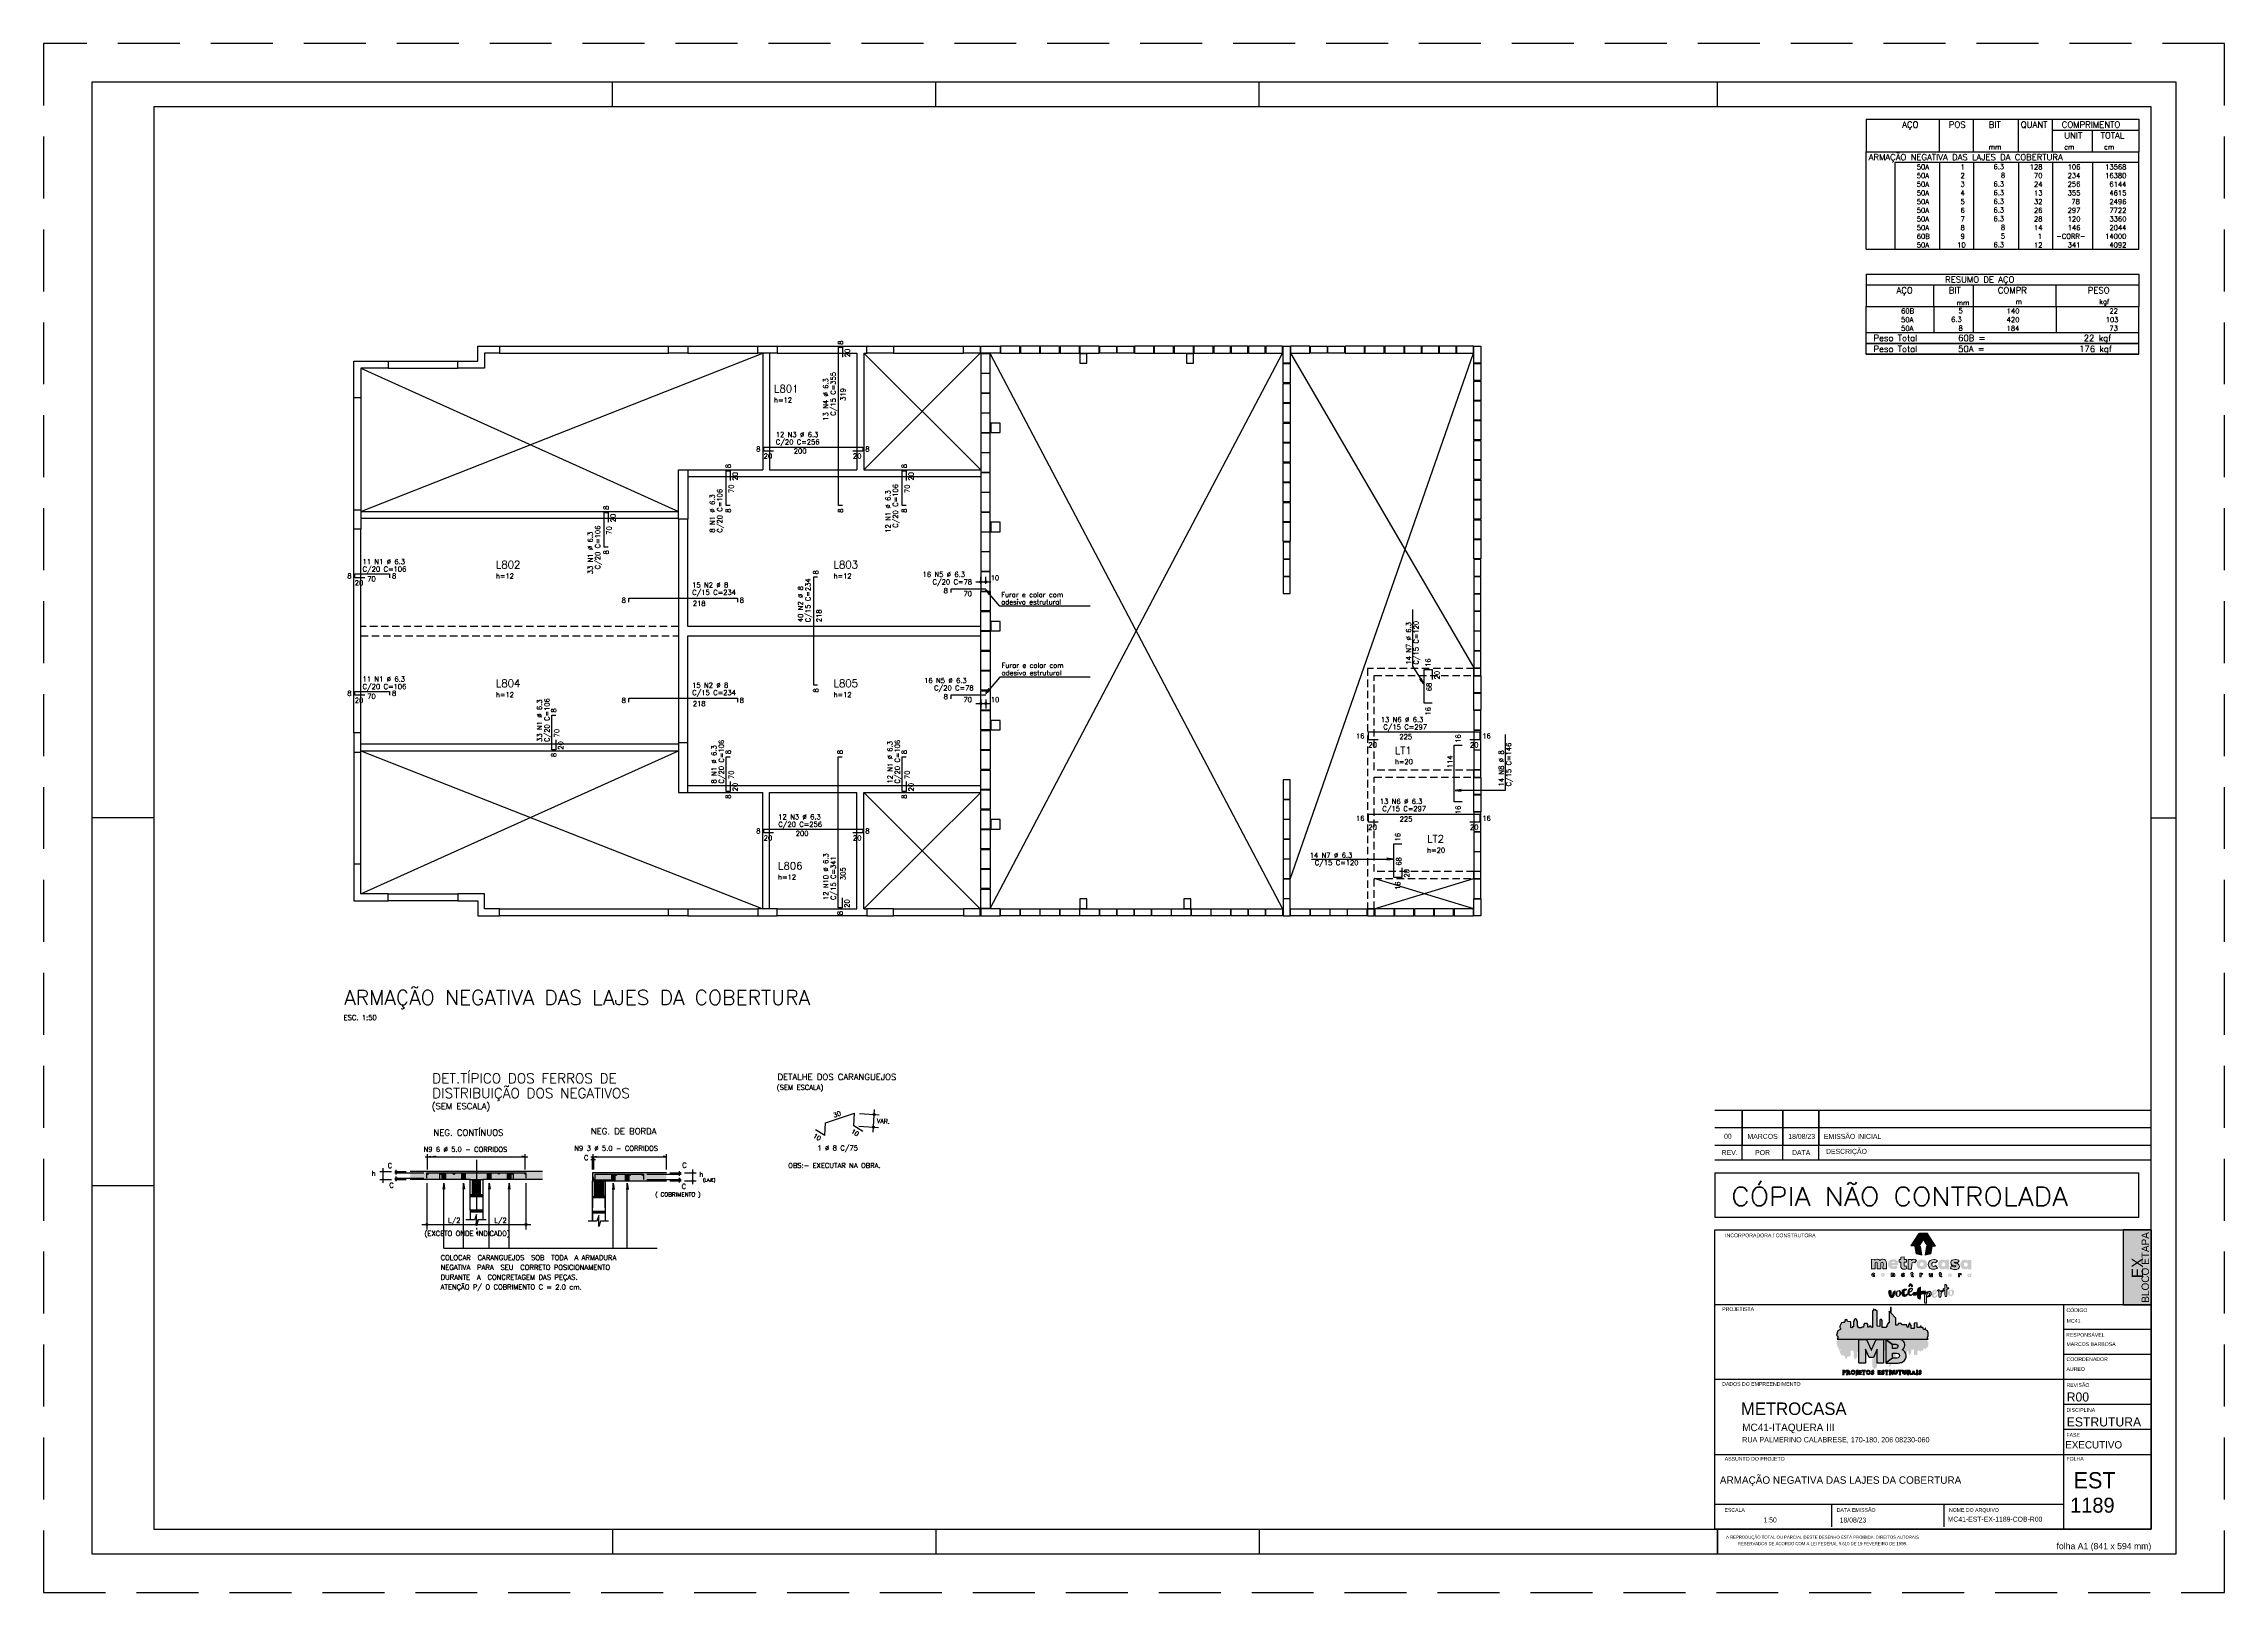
# Model space of a CAD drawing. Extents: x -1.9 to 86, y -1.5 to 61.
import ezdxf
from ezdxf.enums import TextEntityAlignment as Align

# ---------------------------------------------------------------- set-up
doc = ezdxf.new("R2010")
doc.units = 0
doc.header["$MEASUREMENT"] = 0
for name, pattern in [('CENTER', [2, 1.25, -0.25, 0.25, -0.25]), ('ESTILO_TQS_0001', [0.45, 0.3, -0.15]), ('ESTILO_TQS_0004', [3.3, 2, -0.4, 0.05, -0.4, 0.05, -0.4]), ('HIDDEN', [0.375, 0.25, -0.125])]:
    doc.linetypes.add(name, pattern=pattern)
doc.layers.get('0').update_dxf_attribs({"linetype": 'CONTINUOUS'})
doc.layers.get('Defpoints').update_dxf_attribs({"linetype": 'CONTINUOUS'})
for name, color, linetype in [('_ARQUIVO', 7, 'CONTINUOUS'), ('ARQ-MAR', 2, 'CONTINUOUS'), ('ARQ_CAR', 7, 'CONTINUOUS'), ('ARQ_CAR-TXT', 7, 'CONTINUOUS'), ('ARQ_FOLHA', 7, 'CONTINUOUS'), ('ARQ_TXT-2', 2, 'CONTINUOUS'), ('ARQ_TXT-4', 4, 'CONTINUOUS'), ('ARQ_VISTA 0', 251, 'CONTINUOUS'), ('H7', 1, 'CONTINUOUS'), ('Layer 1', 7, 'CONTINUOUS'), ('PENA_01', 1, 'CONTINUOUS'), ('PENA_02', 2, 'CONTINUOUS'), ('PENA_03', 3, 'CONTINUOUS'), ('PENA_04', 4, 'CONTINUOUS'), ('PENA_05', 5, 'CONTINUOUS'), ('PENA_06', 6, 'CONTINUOUS'), ('PENA_10', 253, 'CONTINUOUS'), ('PSG-NV1-HTC-251', 251, 'CONTINUOUS'), ('PSG-NV2-FLH-SELO', 1, 'CONTINUOUS'), ('ver', 20, 'CONTINUOUS')]:
    doc.layers.add(name, color=color, linetype=linetype)
doc.styles.add('01-MILLEU', font='GOTHIC.TTF')
doc.styles.add('CARIMBO', font='romans.shx', dxfattribs={"height": 30})
doc.styles.add('R300', font='SIMPLEX.SHX', dxfattribs={"width": 1.1, "height": 5.5})
doc.styles.get("Standard").update_dxf_attribs({"font": 'ROMANS.SHX'})
doc.styles.add('TQS_ARIAL', font='arial.ttf')

# ---------------------------------------------------------------- blocks, each defined once
blk = doc.blocks.new('FOLHA A1 - 841 X 594')
at = {"layer": 'ARQ_FOLHA', "color": 1}
for p, q in [((-631, 584), (-631, 594)), ((-500.5, 584), (-500.5, 594)), ((-370, 584), (-370, 594)), ((-185, 584), (-185, 594)), ((-816, 297), (-841, 297)), ((-10, 297), (0, 297)), ((-816, 148.5), (-841, 148.5)), ((-631, 10), (-631, 0)), ((-500.5, 10), (-500.5, 0)), ((-370, 10), (-370, 0)), ((-185, 10), (-185, 0.5)), ((-185, 0.5), (-185, 10)), ((-185, 9.5), (-185, 0)), ((-185, 9.5), (-185, 0)), ((-185, 0), (-185, 9.5))]:
    blk.add_line(p, q, dxfattribs=at)
for points in [[(-841, 0), (0, 0), (0, 594), (-841, 594)], [(-816, 10), (-10, 10), (-10, 584), (-816, 584)]]:
    blk.add_lwpolyline(points, close=True, dxfattribs=at)
at = {"layer": 'Defpoints', "color": 8, "linetype": 'HIDDEN', "ltscale": 100}
blk.add_lwpolyline([(-860.5, 609.5), (-860.5, -15.5), (19.5, -15.5), (19.5, 609.5)], close=True, dxfattribs=at)
at = {"layer": 'ARQ_FOLHA', "insert": (-10, 4.42), "char_height": 2.5, "width": 84.157, "attachment_point": 3, "style": 'TQS_ARIAL'}
blk.add_mtext('\\pxt3;folha A1 (841 x 594 mm)', dxfattribs=at)
at = {"layer": 'PSG-NV1-HTC-251', "insert": (-185, 10), "char_height": 1.25, "width": 84.6052, "attachment_point": 1, "line_spacing_factor": 1.25, "style": 'CARIMBO'}
blk.add_mtext('\\pxqc;{\\fArial Narrow|b0|i0|c0|p34;\\PA REPRODUÇÃO TOTAL OU PARCIAL DESTE DESENHO ESTÁ PROIBIDA. DIREITOS AUTORAIS \\PRESERVADOS DE ACORDO COM A LEI FEDERAL 9.610 DE 19 FEVEREIRO DE 1998.}', dxfattribs=at)
blk = doc.blocks.new('*U24')
blk.add_blockref('FOLHA A1 - 841 X 594', (0, 0))
blk = doc.blocks.new('*U27')
at = {"layer": 'ARQ_CAR-TXT', "true_color": 0x58ba48}
h = blk.add_hatch(color=85, dxfattribs=at)
h.dxf.hatch_style = 1
h.paths.add_polyline_path([(-11.28, 0), (0, 0), (0, 30), (-11.28, 30)])
at = {"layer": 'ARQ_CAR', "color": 5}
blk.add_lwpolyline([(-11.28, 0), (0, 0), (0, 30), (-11.28, 30)], close=True, dxfattribs=at)
at = {"layer": 'ARQ_CAR-TXT', "color": 4, "style": '01-MILLEU'}
blk.add_text('EX', height=4.614, rotation=90, dxfattribs=at).set_placement((-3.26, 10.64))
at = {"layer": 'ARQ_TXT-2', "style": '01-MILLEU'}
blk.add_text('EXECUTIVO', height=2.95, dxfattribs=at).set_placement((-34.5, -57.63))
blk = doc.blocks.new('METROCASA')
at = {"layer": 'Layer 1', "true_color": 0xed1c24}
h = blk.add_hatch(color=240, dxfattribs=at)
h.dxf.hatch_style = 2
h.paths.add_polyline_path([(-1.29, 0.86), (-1.02, -0.59), (0.13, -0.85), (-0.13, 0.85)])
h.paths.add_polyline_path([(2.84, 0.94), (1.22, 3.51), (-0.37, 3.52), (1.27, 0.94)])
h.paths.add_polyline_path([(-2.08, 0.96), (-0.44, 0.95), (0.36, 2.19), (-0.45, 3.48)])
h.paths.add_polyline_path([(0.77, -0.85), (1.92, -0.6), (2.21, 0.84), (1.05, 0.84)])
at = {"layer": 'Layer 1', "true_color": 0x404041}
h = blk.add_hatch(color=250, dxfattribs=at)
h.dxf.hatch_style = 2
edge = h.paths.add_edge_path()
edge.add_spline(control_points=[(-3.66, -4.74), (-3.71, -4.74), (-3.72, -4.72), (-3.72, -4.71), (-3.72, -4.68), (-3.69, -4.68), (-3.66, -4.68), (-3.6, -4.68), (-3.52, -4.7), (-3.48, -4.72), (-3.48, -4.72), (-3.38, -4.57), (-3.38, -4.57), (-3.44, -4.52), (-3.54, -4.48), (-3.65, -4.48), (-3.81, -4.48), (-3.97, -4.54), (-3.97, -4.71), (-3.97, -4.87), (-3.81, -4.92), (-3.68, -4.93), (-3.63, -4.93), (-3.61, -4.94), (-3.61, -4.97), (-3.61, -4.99), (-3.63, -5), (-3.68, -5), (-3.73, -5), (-3.81, -4.99), (-3.92, -4.92), (-3.92, -4.92), (-4, -5.11), (-4, -5.11), (-3.92, -5.16), (-3.79, -5.2), (-3.67, -5.2), (-3.51, -5.2), (-3.36, -5.14), (-3.35, -4.97), (-3.35, -4.79), (-3.52, -4.75), (-3.66, -4.74)], knot_values=[0, 0, 0, 0, 1, 1, 1, 2, 2, 2, 3, 3, 3, 4, 4, 4, 5, 5, 5, 6, 6, 6, 7, 7, 7, 8, 8, 8, 9, 9, 9, 10, 10, 10, 11, 11, 11, 12, 12, 12, 13, 13, 13, 14, 14, 14, 14], degree=3, periodic=0)
edge = h.paths.add_edge_path()
edge.add_spline(control_points=[(-5.55, -4.47), (-5.62, -4.47), (-5.7, -4.5), (-5.76, -4.56), (-5.76, -4.56), (-5.77, -4.49), (-5.77, -4.49), (-5.77, -4.49), (-6, -4.49), (-6, -4.49), (-6, -4.49), (-6, -5.17), (-6, -5.17), (-6, -5.17), (-5.75, -5.17), (-5.75, -5.17), (-5.75, -5.17), (-5.75, -4.81), (-5.75, -4.81), (-5.75, -4.72), (-5.69, -4.68), (-5.63, -4.68), (-5.58, -4.68), (-5.54, -4.71), (-5.54, -4.79), (-5.54, -4.79), (-5.54, -5.17), (-5.54, -5.17), (-5.54, -5.17), (-5.29, -5.17), (-5.29, -5.17), (-5.29, -5.17), (-5.28, -4.79), (-5.28, -4.79), (-5.28, -4.55), (-5.4, -4.48), (-5.55, -4.47)], knot_values=[0, 0, 0, 0, 1, 1, 1, 2, 2, 2, 3, 3, 3, 4, 4, 4, 5, 5, 5, 6, 6, 6, 7, 7, 7, 8, 8, 8, 9, 9, 9, 10, 10, 10, 11, 11, 11, 12, 12, 12, 12], degree=3, periodic=0)
edge = h.paths.add_edge_path()
edge.add_spline(control_points=[(-7.69, -4.46), (-7.89, -4.46), (-8.08, -4.57), (-8.08, -4.82), (-8.08, -5.06), (-7.89, -5.17), (-7.69, -5.17), (-7.5, -5.18), (-7.3, -5.07), (-7.3, -4.82), (-7.3, -4.57), (-7.49, -4.47), (-7.69, -4.46)], knot_values=[0, 0, 0, 0, 1, 1, 1, 2, 2, 2, 3, 3, 3, 4, 4, 4, 4], degree=3, periodic=0)
edge = h.paths.add_edge_path()
edge.add_spline(control_points=[(-7.69, -4.97), (-7.78, -4.97), (-7.83, -4.9), (-7.83, -4.82), (-7.83, -4.74), (-7.78, -4.67), (-7.69, -4.67), (-7.6, -4.67), (-7.55, -4.74), (-7.55, -4.82), (-7.55, -4.9), (-7.61, -4.97), (-7.69, -4.97)], knot_values=[0, 0, 0, 0, 1, 1, 1, 2, 2, 2, 3, 3, 3, 4, 4, 4, 4], degree=3, periodic=0)
edge = h.paths.add_edge_path()
edge.add_spline(control_points=[(-9.57, -4.95), (-9.67, -4.95), (-9.72, -4.88), (-9.72, -4.81), (-9.72, -4.73), (-9.67, -4.66), (-9.57, -4.66), (-9.53, -4.66), (-9.49, -4.67), (-9.46, -4.71), (-9.46, -4.71), (-9.32, -4.56), (-9.32, -4.56), (-9.39, -4.49), (-9.49, -4.45), (-9.59, -4.45), (-9.78, -4.45), (-9.97, -4.56), (-9.97, -4.81), (-9.97, -5.06), (-9.78, -5.16), (-9.59, -5.16), (-9.48, -5.16), (-9.39, -5.12), (-9.3, -5.05), (-9.3, -5.05), (-9.45, -4.9), (-9.45, -4.9), (-9.48, -4.93), (-9.53, -4.95), (-9.57, -4.95)], knot_values=[0, 0, 0, 0, 1, 1, 1, 2, 2, 2, 3, 3, 3, 4, 4, 4, 5, 5, 5, 6, 6, 6, 7, 7, 7, 8, 8, 8, 9, 9, 9, 10, 10, 10, 10], degree=3, periodic=0)
edge = h.paths.add_edge_path()
edge.add_spline(control_points=[(-1.68, -5), (-1.72, -5), (-1.74, -4.98), (-1.74, -4.93), (-1.74, -4.93), (-1.74, -4.71), (-1.74, -4.71), (-1.74, -4.71), (-1.59, -4.71), (-1.59, -4.71), (-1.59, -4.71), (-1.59, -4.52), (-1.59, -4.52), (-1.59, -4.52), (-1.74, -4.52), (-1.74, -4.52), (-1.74, -4.52), (-1.74, -4.32), (-1.74, -4.32), (-1.74, -4.32), (-1.99, -4.34), (-1.99, -4.34), (-1.99, -4.34), (-1.99, -4.51), (-1.99, -4.51), (-1.99, -4.51), (-2.1, -4.51), (-2.1, -4.51), (-2.1, -4.51), (-2.1, -4.71), (-2.1, -4.71), (-2.1, -4.71), (-1.99, -4.71), (-1.99, -4.71), (-1.99, -4.71), (-1.99, -4.93), (-1.99, -4.93), (-2, -5.14), (-1.88, -5.21), (-1.74, -5.21), (-1.67, -5.21), (-1.61, -5.19), (-1.55, -5.16), (-1.55, -5.16), (-1.6, -4.97), (-1.6, -4.97), (-1.62, -4.99), (-1.65, -5), (-1.68, -5)], knot_values=[0, 0, 0, 0, 1, 1, 1, 2, 2, 2, 3, 3, 3, 4, 4, 4, 5, 5, 5, 6, 6, 6, 7, 7, 7, 8, 8, 8, 9, 9, 9, 10, 10, 10, 11, 11, 11, 12, 12, 12, 13, 13, 13, 14, 14, 14, 15, 15, 15, 16, 16, 16, 16], degree=3, periodic=0)
edge = h.paths.add_edge_path()
edge.add_spline(control_points=[(9.78, -4.57), (9.78, -4.57), (9.77, -4.65), (9.77, -4.65), (9.73, -4.59), (9.66, -4.56), (9.57, -4.56), (9.37, -4.56), (9.24, -4.71), (9.24, -4.91), (9.24, -5.11), (9.35, -5.25), (9.55, -5.26), (9.62, -5.27), (9.71, -5.24), (9.77, -5.18), (9.77, -5.18), (9.78, -5.25), (9.78, -5.25), (9.78, -5.25), (10.01, -5.25), (10.01, -5.25), (10.01, -5.25), (10.02, -4.57), (10.02, -4.57), (10.02, -4.57), (9.78, -4.57), (9.78, -4.57)], knot_values=[0, 0, 0, 0, 1, 1, 1, 2, 2, 2, 3, 3, 3, 4, 4, 4, 5, 5, 5, 6, 6, 6, 7, 7, 7, 8, 8, 8, 9, 9, 9, 9], degree=3, periodic=0)
edge = h.paths.add_edge_path()
edge.add_spline(control_points=[(9.62, -5.06), (9.55, -5.06), (9.49, -5), (9.49, -4.91), (9.49, -4.82), (9.55, -4.76), (9.62, -4.76), (9.71, -4.76), (9.76, -4.82), (9.76, -4.91), (9.76, -4.99), (9.71, -5.06), (9.62, -5.06)], knot_values=[0, 0, 0, 0, 1, 1, 1, 2, 2, 2, 3, 3, 3, 4, 4, 4, 4], degree=3, periodic=0)
edge = h.paths.add_edge_path()
edge.add_spline(control_points=[(7.69, -4.64), (7.69, -4.64), (7.68, -4.56), (7.68, -4.56), (7.68, -4.56), (7.45, -4.56), (7.45, -4.56), (7.45, -4.56), (7.45, -5.24), (7.45, -5.24), (7.45, -5.24), (7.7, -5.24), (7.7, -5.24), (7.7, -5.24), (7.7, -4.89), (7.7, -4.89), (7.7, -4.8), (7.76, -4.76), (7.82, -4.76), (7.86, -4.76), (7.89, -4.77), (7.93, -4.8), (7.93, -4.8), (8.04, -4.62), (8.04, -4.62), (7.99, -4.57), (7.93, -4.55), (7.86, -4.55), (7.79, -4.55), (7.73, -4.57), (7.69, -4.64)], knot_values=[0, 0, 0, 0, 1, 1, 1, 2, 2, 2, 3, 3, 3, 4, 4, 4, 5, 5, 5, 6, 6, 6, 7, 7, 7, 8, 8, 8, 9, 9, 9, 10, 10, 10, 10], degree=3, periodic=0)
edge = h.paths.add_edge_path()
edge.add_spline(control_points=[(5.76, -4.54), (5.56, -4.54), (5.37, -4.64), (5.37, -4.89), (5.37, -5.14), (5.56, -5.24), (5.75, -5.25), (5.95, -5.25), (6.14, -5.14), (6.14, -4.89), (6.15, -4.65), (5.96, -4.54), (5.76, -4.54)], knot_values=[0, 0, 0, 0, 1, 1, 1, 2, 2, 2, 3, 3, 3, 4, 4, 4, 4], degree=3, periodic=0)
edge = h.paths.add_edge_path()
edge.add_spline(control_points=[(5.76, -5.04), (5.67, -5.04), (5.62, -4.97), (5.62, -4.89), (5.62, -4.81), (5.67, -4.74), (5.76, -4.74), (5.85, -4.74), (5.9, -4.81), (5.9, -4.89), (5.9, -4.97), (5.84, -5.04), (5.76, -5.04)], knot_values=[0, 0, 0, 0, 1, 1, 1, 2, 2, 2, 3, 3, 3, 4, 4, 4, 4], degree=3, periodic=0)
edge = h.paths.add_edge_path()
edge.add_spline(control_points=[(4, -5.03), (3.96, -5.03), (3.94, -5.01), (3.93, -4.96), (3.93, -4.96), (3.94, -4.74), (3.94, -4.74), (3.94, -4.74), (4.09, -4.74), (4.09, -4.74), (4.09, -4.74), (4.09, -4.55), (4.09, -4.55), (4.09, -4.55), (3.94, -4.55), (3.94, -4.55), (3.94, -4.55), (3.94, -4.35), (3.94, -4.35), (3.94, -4.35), (3.69, -4.38), (3.69, -4.38), (3.69, -4.38), (3.69, -4.54), (3.69, -4.54), (3.69, -4.54), (3.58, -4.54), (3.58, -4.54), (3.58, -4.54), (3.58, -4.74), (3.58, -4.74), (3.58, -4.74), (3.69, -4.74), (3.69, -4.74), (3.69, -4.74), (3.68, -4.96), (3.68, -4.96), (3.68, -5.17), (3.8, -5.24), (3.93, -5.24), (4, -5.24), (4.07, -5.22), (4.13, -5.19), (4.13, -5.19), (4.08, -5), (4.08, -5), (4.05, -5.02), (4.03, -5.03), (4, -5.03)], knot_values=[0, 0, 0, 0, 1, 1, 1, 2, 2, 2, 3, 3, 3, 4, 4, 4, 5, 5, 5, 6, 6, 6, 7, 7, 7, 8, 8, 8, 9, 9, 9, 10, 10, 10, 11, 11, 11, 12, 12, 12, 13, 13, 13, 14, 14, 14, 15, 15, 15, 16, 16, 16, 16], degree=3, periodic=0)
edge = h.paths.add_edge_path()
edge.add_spline(control_points=[(2.03, -4.89), (2.03, -4.98), (1.97, -5.02), (1.91, -5.02), (1.87, -5.02), (1.82, -4.99), (1.82, -4.9), (1.82, -4.9), (1.82, -4.53), (1.82, -4.53), (1.82, -4.53), (1.57, -4.53), (1.57, -4.53), (1.57, -4.53), (1.57, -4.9), (1.57, -4.9), (1.57, -5.15), (1.69, -5.22), (1.83, -5.22), (1.9, -5.23), (1.99, -5.2), (2.05, -5.14), (2.05, -5.14), (2.06, -5.21), (2.06, -5.21), (2.06, -5.21), (2.28, -5.21), (2.28, -5.21), (2.28, -5.21), (2.28, -4.53), (2.28, -4.53), (2.28, -4.53), (2.03, -4.53), (2.03, -4.53), (2.03, -4.53), (2.03, -4.89), (2.03, -4.89)], knot_values=[0, 0, 0, 0, 1, 1, 1, 2, 2, 2, 3, 3, 3, 4, 4, 4, 5, 5, 5, 6, 6, 6, 7, 7, 7, 8, 8, 8, 9, 9, 9, 10, 10, 10, 11, 11, 11, 12, 12, 12, 12], degree=3, periodic=0)
edge = h.paths.add_edge_path()
edge.add_spline(control_points=[(-0.02, -4.59), (-0.02, -4.59), (-0.04, -4.52), (-0.04, -4.52), (-0.04, -4.52), (-0.26, -4.52), (-0.26, -4.52), (-0.26, -4.52), (-0.27, -5.2), (-0.27, -5.2), (-0.27, -5.2), (-0.02, -5.2), (-0.02, -5.2), (-0.02, -5.2), (-0.01, -4.85), (-0.01, -4.85), (-0.01, -4.76), (0.04, -4.72), (0.1, -4.72), (0.15, -4.72), (0.18, -4.73), (0.22, -4.76), (0.22, -4.76), (0.32, -4.58), (0.32, -4.58), (0.28, -4.53), (0.21, -4.51), (0.14, -4.5), (0.08, -4.5), (0.01, -4.53), (-0.02, -4.59)], knot_values=[0, 0, 0, 0, 1, 1, 1, 2, 2, 2, 3, 3, 3, 4, 4, 4, 5, 5, 5, 6, 6, 6, 7, 7, 7, 8, 8, 8, 9, 9, 9, 10, 10, 10, 10], degree=3, periodic=0)
at = {"layer": 'Layer 1', "true_color": 0xed1c24}
h = blk.add_hatch(color=240, dxfattribs=at)
h.dxf.hatch_style = 2
edge = h.paths.add_edge_path()
edge.add_spline(control_points=[(-1.94, -1.96), (-1.94, -1.96), (-1.98, -1.76), (-1.98, -1.76), (-1.98, -1.76), (-2.62, -1.75), (-2.62, -1.75), (-2.62, -1.75), (-2.63, -3.66), (-2.63, -3.66), (-2.63, -3.66), (-1.92, -3.66), (-1.92, -3.66), (-1.92, -3.66), (-1.91, -2.67), (-1.91, -2.67), (-1.91, -2.42), (-1.76, -2.31), (-1.58, -2.31), (-1.46, -2.31), (-1.38, -2.34), (-1.26, -2.43), (-1.26, -2.43), (-0.98, -1.92), (-0.98, -1.92), (-1.1, -1.79), (-1.28, -1.71), (-1.48, -1.71), (-1.66, -1.71), (-1.84, -1.79), (-1.94, -1.96)], knot_values=[0, 0, 0, 0, 1, 1, 1, 2, 2, 2, 3, 3, 3, 4, 4, 4, 5, 5, 5, 6, 6, 6, 7, 7, 7, 8, 8, 8, 9, 9, 9, 10, 10, 10, 10], degree=3, periodic=0)
edge = h.paths.add_edge_path()
edge.add_spline(control_points=[(-5.6, -1.69), (-6.11, -1.69), (-6.66, -1.99), (-6.66, -2.69), (-6.67, -3.38), (-6.16, -3.68), (-5.56, -3.68), (-5.23, -3.68), (-4.92, -3.58), (-4.69, -3.37), (-4.69, -3.37), (-5.04, -2.98), (-5.04, -2.98), (-5.16, -3.07), (-5.32, -3.13), (-5.53, -3.13), (-5.68, -3.13), (-5.9, -3.06), (-5.95, -2.89), (-5.95, -2.89), (-4.62, -2.89), (-4.62, -2.89), (-4.45, -2.14), (-4.92, -1.69), (-5.6, -1.69)], knot_values=[0, 0, 0, 0, 1, 1, 1, 2, 2, 2, 3, 3, 3, 4, 4, 4, 5, 5, 5, 6, 6, 6, 7, 7, 7, 8, 8, 8, 8], degree=3, periodic=0)
edge = h.paths.add_edge_path()
edge.add_spline(control_points=[(-5.94, -2.43), (-5.89, -2.12), (-5.27, -2.13), (-5.25, -2.43), (-5.25, -2.43), (-5.94, -2.43), (-5.94, -2.43)], knot_values=[0, 0, 0, 0, 1, 1, 1, 2, 2, 2, 2], degree=3, periodic=0)
edge = h.paths.add_edge_path()
edge.add_spline(control_points=[(4.86, -2), (4.76, -1.84), (4.58, -1.75), (4.31, -1.75), (3.75, -1.74), (3.38, -2.17), (3.38, -2.74), (3.37, -3.29), (3.68, -3.69), (4.24, -3.73), (4.45, -3.74), (4.71, -3.67), (4.87, -3.49), (4.87, -3.49), (4.9, -3.7), (4.9, -3.7), (4.9, -3.7), (5.56, -3.7), (5.56, -3.7), (5.56, -3.7), (5.57, -1.8), (5.57, -1.8), (5.57, -1.8), (4.9, -1.79), (4.9, -1.79), (4.9, -1.79), (4.86, -2), (4.86, -2)], knot_values=[0, 0, 0, 0, 1, 1, 1, 2, 2, 2, 3, 3, 3, 4, 4, 4, 5, 5, 5, 6, 6, 6, 7, 7, 7, 8, 8, 8, 9, 9, 9, 9], degree=3, periodic=0)
edge = h.paths.add_edge_path()
edge.add_spline(control_points=[(4.46, -3.16), (4.25, -3.16), (4.08, -3.01), (4.08, -2.74), (4.08, -2.47), (4.25, -2.32), (4.47, -2.32), (4.72, -2.32), (4.86, -2.49), (4.86, -2.74), (4.86, -2.97), (4.7, -3.16), (4.46, -3.16)], knot_values=[0, 0, 0, 0, 1, 1, 1, 2, 2, 2, 3, 3, 3, 4, 4, 4, 4], degree=3, periodic=0)
edge = h.paths.add_edge_path()
edge.add_spline(control_points=[(-7.68, -1.68), (-7.94, -1.68), (-8.15, -1.76), (-8.31, -1.95), (-8.4, -1.77), (-8.59, -1.69), (-8.78, -1.68), (-8.98, -1.68), (-9.19, -1.76), (-9.31, -1.92), (-9.31, -1.92), (-9.36, -1.72), (-9.36, -1.72), (-9.36, -1.72), (-9.95, -1.71), (-9.95, -1.71), (-9.95, -1.71), (-9.96, -3.62), (-9.96, -3.62), (-9.96, -3.62), (-9.26, -3.62), (-9.26, -3.62), (-9.26, -3.62), (-9.25, -2.58), (-9.25, -2.58), (-9.25, -2.37), (-9.12, -2.27), (-9, -2.27), (-8.87, -2.27), (-8.8, -2.35), (-8.8, -2.57), (-8.8, -2.57), (-8.81, -3.62), (-8.81, -3.62), (-8.81, -3.62), (-8.11, -3.63), (-8.11, -3.63), (-8.11, -3.63), (-8.1, -2.58), (-8.1, -2.58), (-8.1, -2.37), (-7.98, -2.29), (-7.86, -2.29), (-7.75, -2.29), (-7.66, -2.37), (-7.66, -2.57), (-7.66, -2.57), (-7.67, -3.63), (-7.67, -3.63), (-7.67, -3.63), (-6.96, -3.63), (-6.96, -3.63), (-6.96, -3.63), (-6.95, -2.57), (-6.95, -2.57), (-6.95, -1.94), (-7.26, -1.68), (-7.68, -1.68)], knot_values=[0, 0, 0, 0, 1, 1, 1, 2, 2, 2, 3, 3, 3, 4, 4, 4, 5, 5, 5, 6, 6, 6, 7, 7, 7, 8, 8, 8, 9, 9, 9, 10, 10, 10, 11, 11, 11, 12, 12, 12, 13, 13, 13, 14, 14, 14, 15, 15, 15, 16, 16, 16, 17, 17, 17, 18, 18, 18, 19, 19, 19, 19], degree=3, periodic=0)
edge = h.paths.add_edge_path()
edge.add_spline(control_points=[(-3.23, -3.11), (-3.34, -3.11), (-3.41, -3.06), (-3.42, -2.93), (-3.42, -2.93), (-3.41, -2.3), (-3.41, -2.3), (-3.41, -2.3), (-2.98, -2.3), (-2.98, -2.3), (-2.98, -2.3), (-2.98, -1.76), (-2.98, -1.76), (-2.98, -1.76), (-3.41, -1.76), (-3.41, -1.76), (-3.41, -1.76), (-3.4, -1.21), (-3.4, -1.21), (-3.4, -1.21), (-4.11, -1.28), (-4.11, -1.28), (-4.11, -1.28), (-4.11, -1.76), (-4.11, -1.76), (-4.11, -1.76), (-4.42, -1.75), (-4.42, -1.75), (-4.42, -1.75), (-4.42, -2.3), (-4.42, -2.3), (-4.42, -2.3), (-4.11, -2.3), (-4.11, -2.3), (-4.11, -2.3), (-4.12, -2.92), (-4.12, -2.92), (-4.13, -3.52), (-3.79, -3.69), (-3.42, -3.7), (-3.22, -3.7), (-3.03, -3.66), (-2.87, -3.57), (-2.87, -3.57), (-3.02, -3.05), (-3.02, -3.05), (-3.08, -3.09), (-3.16, -3.11), (-3.23, -3.11)], knot_values=[0, 0, 0, 0, 1, 1, 1, 2, 2, 2, 3, 3, 3, 4, 4, 4, 5, 5, 5, 6, 6, 6, 7, 7, 7, 8, 8, 8, 9, 9, 9, 10, 10, 10, 11, 11, 11, 12, 12, 12, 13, 13, 13, 14, 14, 14, 15, 15, 15, 16, 16, 16, 16], degree=3, periodic=0)
edge = h.paths.add_edge_path()
edge.add_spline(control_points=[(2.53, -3.13), (2.26, -3.13), (2.12, -2.94), (2.12, -2.74), (2.12, -2.5), (2.27, -2.3), (2.54, -2.3), (2.66, -2.3), (2.77, -2.35), (2.86, -2.44), (2.86, -2.44), (3.24, -2.04), (3.24, -2.04), (3.04, -1.84), (2.77, -1.74), (2.5, -1.74), (1.96, -1.73), (1.43, -2.04), (1.42, -2.73), (1.42, -3.44), (1.94, -3.72), (2.5, -3.72), (2.78, -3.72), (3.06, -3.6), (3.28, -3.4), (3.28, -3.4), (2.88, -2.98), (2.88, -2.98), (2.79, -3.08), (2.66, -3.13), (2.53, -3.13)], knot_values=[0, 0, 0, 0, 1, 1, 1, 2, 2, 2, 3, 3, 3, 4, 4, 4, 5, 5, 5, 6, 6, 6, 7, 7, 7, 8, 8, 8, 9, 9, 9, 10, 10, 10, 10], degree=3, periodic=0)
edge = h.paths.add_edge_path()
edge.add_spline(control_points=[(9.37, -1.82), (9.37, -1.82), (9.33, -2.02), (9.33, -2.02), (9.23, -1.87), (9.04, -1.77), (8.77, -1.77), (8.22, -1.77), (7.85, -2.2), (7.84, -2.76), (7.84, -3.31), (8.15, -3.71), (8.71, -3.75), (8.92, -3.76), (9.17, -3.7), (9.34, -3.51), (9.34, -3.51), (9.37, -3.72), (9.37, -3.72), (9.37, -3.72), (10.02, -3.72), (10.02, -3.72), (10.02, -3.72), (10.03, -1.82), (10.03, -1.82), (10.03, -1.82), (9.37, -1.82), (9.37, -1.82)], knot_values=[0, 0, 0, 0, 1, 1, 1, 2, 2, 2, 3, 3, 3, 4, 4, 4, 5, 5, 5, 6, 6, 6, 7, 7, 7, 8, 8, 8, 9, 9, 9, 9], degree=3, periodic=0)
edge = h.paths.add_edge_path()
edge.add_spline(control_points=[(8.93, -3.18), (8.71, -3.18), (8.55, -3.03), (8.55, -2.76), (8.55, -2.5), (8.72, -2.34), (8.93, -2.35), (9.18, -2.35), (9.32, -2.51), (9.32, -2.77), (9.32, -2.99), (9.17, -3.18), (8.93, -3.18)], knot_values=[0, 0, 0, 0, 1, 1, 1, 2, 2, 2, 3, 3, 3, 4, 4, 4, 4], degree=3, periodic=0)
edge = h.paths.add_edge_path()
edge.add_spline(control_points=[(6.78, -2.48), (6.66, -2.48), (6.63, -2.42), (6.63, -2.39), (6.63, -2.32), (6.7, -2.29), (6.8, -2.3), (6.96, -2.29), (7.18, -2.35), (7.28, -2.41), (7.28, -2.41), (7.58, -1.99), (7.58, -1.99), (7.4, -1.85), (7.12, -1.76), (6.81, -1.76), (6.36, -1.75), (5.93, -1.92), (5.93, -2.38), (5.92, -2.84), (6.37, -2.99), (6.74, -3), (6.88, -3.02), (6.94, -3.05), (6.94, -3.11), (6.94, -3.17), (6.87, -3.2), (6.75, -3.2), (6.59, -3.19), (6.36, -3.18), (6.07, -2.98), (6.07, -2.98), (5.84, -3.5), (5.84, -3.5), (6.05, -3.66), (6.43, -3.75), (6.76, -3.76), (7.22, -3.76), (7.65, -3.58), (7.65, -3.11), (7.65, -2.61), (7.17, -2.49), (6.78, -2.48)], knot_values=[0, 0, 0, 0, 1, 1, 1, 2, 2, 2, 3, 3, 3, 4, 4, 4, 5, 5, 5, 6, 6, 6, 7, 7, 7, 8, 8, 8, 9, 9, 9, 10, 10, 10, 11, 11, 11, 12, 12, 12, 13, 13, 13, 14, 14, 14, 14], degree=3, periodic=0)
edge = h.paths.add_edge_path()
edge.add_spline(control_points=[(0.13, -1.72), (-0.42, -1.72), (-0.95, -2.01), (-0.96, -2.72), (-0.96, -3.41), (-0.42, -3.71), (0.12, -3.72), (0.66, -3.72), (1.21, -3.42), (1.22, -2.73), (1.22, -2.03), (0.7, -1.73), (0.13, -1.72)], knot_values=[0, 0, 0, 0, 1, 1, 1, 2, 2, 2, 3, 3, 3, 4, 4, 4, 4], degree=3, periodic=0)
edge = h.paths.add_edge_path()
edge.add_spline(control_points=[(0.13, -3.13), (-0.12, -3.13), (-0.27, -2.94), (-0.26, -2.72), (-0.26, -2.5), (-0.12, -2.3), (0.13, -2.31), (0.38, -2.31), (0.52, -2.5), (0.52, -2.72), (0.52, -2.96), (0.37, -3.14), (0.13, -3.13)], knot_values=[0, 0, 0, 0, 1, 1, 1, 2, 2, 2, 3, 3, 3, 4, 4, 4, 4], degree=3, periodic=0)
at = {"layer": 'Layer 1', "true_color": 0x404041}
h = blk.add_hatch(color=250, dxfattribs=at)
h.dxf.hatch_style = 2
edge = h.paths.add_edge_path()
edge.add_spline(control_points=[(-2.43, -7.17), (-2.4, -7.16), (-2.38, -7.15), (-2.36, -7.14), (-2.33, -7.13), (-2.31, -7.11), (-2.3, -7.09), (-2.28, -7.07), (-2.26, -7.04), (-2.24, -7.01), (-2.22, -6.98), (-2.2, -6.95), (-2.17, -6.92), (-2.15, -6.93), (-2.11, -6.95), (-2.08, -6.98), (-2.05, -7.01), (-2.01, -7.04), (-1.98, -7.06), (-1.94, -7.09), (-1.9, -7.11), (-1.87, -7.13), (-1.84, -7.14), (-1.81, -7.14), (-1.78, -7.12), (-1.75, -7.1), (-1.75, -7.07), (-1.76, -7.02), (-1.78, -6.98), (-1.8, -6.94), (-1.84, -6.89), (-1.87, -6.84), (-1.91, -6.8), (-1.96, -6.76), (-2, -6.72), (-2.04, -6.69), (-2.07, -6.68), (-2.11, -6.66), (-2.15, -6.65), (-2.18, -6.64), (-2.21, -6.64), (-2.24, -6.64), (-2.26, -6.65), (-2.29, -6.66), (-2.31, -6.68), (-2.33, -6.71), (-2.35, -6.73), (-2.36, -6.77), (-2.38, -6.82), (-2.4, -6.84), (-2.41, -6.87), (-2.43, -6.91), (-2.44, -6.95), (-2.46, -6.99), (-2.47, -7.03), (-2.48, -7.07), (-2.48, -7.11), (-2.48, -7.14), (-2.47, -7.16), (-2.46, -7.18), (-2.43, -7.17)], knot_values=[0, 0, 0, 0, 1, 1, 1, 2, 2, 2, 3, 3, 3, 4, 4, 4, 5, 5, 5, 6, 6, 6, 7, 7, 7, 8, 8, 8, 9, 9, 9, 10, 10, 10, 11, 11, 11, 12, 12, 12, 13, 13, 13, 14, 14, 14, 15, 15, 15, 16, 16, 16, 17, 17, 17, 18, 18, 18, 19, 19, 19, 20, 20, 20, 20], degree=3, periodic=0)
edge = h.paths.add_edge_path()
edge.add_spline(control_points=[(-5.26, -8.04), (-5.28, -8.03), (-5.33, -8.05), (-5.4, -8.1), (-5.49, -8.17), (-5.55, -8.25), (-5.6, -8.35), (-5.65, -8.45), (-5.69, -8.55), (-5.71, -8.65), (-5.74, -8.76), (-5.76, -8.85), (-5.77, -8.93), (-5.78, -9.02), (-5.8, -9.07), (-5.81, -9.1), (-5.83, -9.13), (-5.85, -9.12), (-5.88, -9.08), (-5.91, -9.04), (-5.94, -8.98), (-5.97, -8.89), (-6, -8.8), (-6.02, -8.7), (-6.04, -8.57), (-6.05, -8.44), (-6.05, -8.3), (-6.03, -8.14), (-6.03, -8.11), (-6.04, -8.08), (-6.06, -8.06), (-6.09, -8.03), (-6.12, -8.01), (-6.16, -8), (-6.2, -7.98), (-6.25, -7.98), (-6.3, -7.98), (-6.35, -7.99), (-6.4, -8), (-6.45, -8.03), (-6.48, -8.05), (-6.5, -8.08), (-6.52, -8.13), (-6.53, -8.18), (-6.53, -8.24), (-6.53, -8.31), (-6.53, -8.38), (-6.52, -8.45), (-6.5, -8.52), (-6.49, -8.6), (-6.47, -8.67), (-6.45, -8.74), (-6.43, -8.81), (-6.41, -8.87), (-6.39, -8.93), (-6.36, -8.98), (-6.34, -9.03), (-6.32, -9.05), (-6.29, -9.1), (-6.26, -9.14), (-6.23, -9.18), (-6.19, -9.23), (-6.16, -9.27), (-6.11, -9.3), (-6.07, -9.34), (-6.02, -9.36), (-5.96, -9.37), (-5.9, -9.38), (-5.83, -9.38), (-5.75, -9.35), (-5.71, -9.34), (-5.67, -9.31), (-5.63, -9.25), (-5.58, -9.19), (-5.54, -9.12), (-5.51, -9.05), (-5.47, -8.98), (-5.44, -8.9), (-5.41, -8.82), (-5.38, -8.74), (-5.36, -8.67), (-5.34, -8.61), (-5.32, -8.53), (-5.29, -8.44), (-5.27, -8.36), (-5.25, -8.27), (-5.23, -8.2), (-5.23, -8.15), (-5.22, -8.09), (-5.23, -8.06), (-5.26, -8.04)], knot_values=[0, 0, 0, 0, 1, 1, 1, 2, 2, 2, 3, 3, 3, 4, 4, 4, 5, 5, 5, 6, 6, 6, 7, 7, 7, 8, 8, 8, 9, 9, 9, 10, 10, 10, 11, 11, 11, 12, 12, 12, 13, 13, 13, 14, 14, 14, 15, 15, 15, 16, 16, 16, 17, 17, 17, 18, 18, 18, 19, 19, 19, 20, 20, 20, 21, 21, 21, 22, 22, 22, 23, 23, 23, 24, 24, 24, 25, 25, 25, 26, 26, 26, 27, 27, 27, 28, 28, 28, 29, 29, 29, 30, 30, 30, 30], degree=3, periodic=0)
edge = h.paths.add_edge_path()
edge.add_spline(control_points=[(-1.57, -8.39), (-1.57, -8.35), (-1.58, -8.33), (-1.6, -8.33), (-1.62, -8.34), (-1.64, -8.36), (-1.66, -8.39), (-1.68, -8.43), (-1.71, -8.47), (-1.75, -8.52), (-1.78, -8.56), (-1.82, -8.61), (-1.87, -8.65), (-1.92, -8.7), (-1.99, -8.73), (-2.07, -8.75), (-2.11, -8.76), (-2.14, -8.76), (-2.17, -8.75), (-2.19, -8.74), (-2.22, -8.73), (-2.24, -8.72), (-2.26, -8.7), (-2.27, -8.68), (-2.28, -8.66), (-2.3, -8.64), (-2.31, -8.61), (-2.31, -8.59), (-2.33, -8.53), (-2.34, -8.45), (-2.33, -8.37), (-2.27, -8.37), (-2.2, -8.36), (-2.14, -8.33), (-2.08, -8.31), (-2.02, -8.28), (-1.96, -8.23), (-1.89, -8.19), (-1.83, -8.12), (-1.77, -8.03), (-1.71, -7.95), (-1.68, -7.87), (-1.66, -7.8), (-1.65, -7.72), (-1.65, -7.65), (-1.67, -7.59), (-1.69, -7.53), (-1.72, -7.48), (-1.77, -7.45), (-1.81, -7.41), (-1.87, -7.39), (-1.93, -7.39), (-2, -7.4), (-2.06, -7.41), (-2.13, -7.43), (-2.2, -7.44), (-2.26, -7.47), (-2.32, -7.5), (-2.38, -7.53), (-2.44, -7.57), (-2.49, -7.62), (-2.54, -7.67), (-2.58, -7.72), (-2.62, -7.78), (-2.66, -7.87), (-2.7, -7.94), (-2.72, -8.02), (-2.74, -8.1), (-2.75, -8.16), (-2.76, -8.22), (-2.77, -8.29), (-2.77, -8.36), (-2.76, -8.42), (-2.75, -8.52), (-2.72, -8.62), (-2.68, -8.71), (-2.65, -8.78), (-2.6, -8.86), (-2.54, -8.92), (-2.47, -8.99), (-2.39, -9.03), (-2.28, -9.05), (-2.17, -9.07), (-2.07, -9.07), (-1.98, -9.04), (-1.9, -9.01), (-1.83, -8.97), (-1.78, -8.91), (-1.72, -8.86), (-1.68, -8.8), (-1.64, -8.73), (-1.61, -8.66), (-1.59, -8.6), (-1.58, -8.54), (-1.57, -8.48), (-1.56, -8.43), (-1.57, -8.39)], knot_values=[0, 0, 0, 0, 1, 1, 1, 2, 2, 2, 3, 3, 3, 4, 4, 4, 5, 5, 5, 6, 6, 6, 7, 7, 7, 8, 8, 8, 9, 9, 9, 10, 10, 10, 11, 11, 11, 12, 12, 12, 13, 13, 13, 14, 14, 14, 15, 15, 15, 16, 16, 16, 17, 17, 17, 18, 18, 18, 19, 19, 19, 20, 20, 20, 21, 21, 21, 22, 22, 22, 23, 23, 23, 24, 24, 24, 25, 25, 25, 26, 26, 26, 27, 27, 27, 28, 28, 28, 29, 29, 29, 30, 30, 30, 31, 31, 31, 32, 32, 32, 32], degree=3, periodic=0)
edge = h.paths.add_edge_path()
edge.add_spline(control_points=[(-2.31, -8.07), (-2.31, -8.04), (-2.3, -8.01), (-2.29, -7.98), (-2.27, -7.95), (-2.25, -7.9), (-2.23, -7.85), (-2.2, -7.81), (-2.17, -7.77), (-2.14, -7.75), (-2.1, -7.72), (-2.07, -7.7), (-2.03, -7.69), (-1.99, -7.67), (-1.95, -7.66), (-1.91, -7.65), (-1.9, -7.67), (-1.91, -7.7), (-1.91, -7.72), (-1.92, -7.75), (-1.93, -7.78), (-1.94, -7.81), (-1.95, -7.85), (-1.97, -7.89), (-2.01, -7.94), (-2.04, -7.99), (-2.07, -8.02), (-2.11, -8.05), (-2.15, -8.07), (-2.18, -8.09), (-2.21, -8.1), (-2.25, -8.11), (-2.29, -8.12), (-2.32, -8.13), (-2.32, -8.11), (-2.32, -8.09), (-2.31, -8.07)], knot_values=[0, 0, 0, 0, 1, 1, 1, 2, 2, 2, 3, 3, 3, 4, 4, 4, 5, 5, 5, 6, 6, 6, 7, 7, 7, 8, 8, 8, 9, 9, 9, 10, 10, 10, 11, 11, 11, 12, 12, 12, 12], degree=3, periodic=0)
edge = h.paths.add_edge_path()
edge.add_spline(control_points=[(-4.11, -8.09), (-4.16, -8), (-4.24, -7.93), (-4.34, -7.88), (-4.36, -7.87), (-4.38, -7.87), (-4.39, -7.87), (-4.4, -7.88), (-4.41, -7.89), (-4.43, -7.9), (-4.45, -7.92), (-4.48, -7.93), (-4.52, -7.95), (-4.57, -7.97), (-4.64, -7.99), (-4.74, -8), (-4.84, -8.02), (-4.93, -8.06), (-5, -8.14), (-5.07, -8.21), (-5.12, -8.29), (-5.15, -8.39), (-5.18, -8.48), (-5.2, -8.59), (-5.19, -8.69), (-5.18, -8.8), (-5.16, -8.89), (-5.11, -8.98), (-5.06, -9.06), (-5, -9.13), (-4.91, -9.18), (-4.82, -9.23), (-4.72, -9.25), (-4.59, -9.24), (-4.49, -9.22), (-4.4, -9.19), (-4.32, -9.13), (-4.24, -9.07), (-4.18, -9), (-4.12, -8.92), (-4.07, -8.84), (-4.03, -8.75), (-4.01, -8.65), (-3.99, -8.55), (-3.99, -8.45), (-4, -8.36), (-4.02, -8.26), (-4.05, -8.17), (-4.11, -8.09)], knot_values=[0, 0, 0, 0, 1, 1, 1, 2, 2, 2, 3, 3, 3, 4, 4, 4, 5, 5, 5, 6, 6, 6, 7, 7, 7, 8, 8, 8, 9, 9, 9, 10, 10, 10, 11, 11, 11, 12, 12, 12, 13, 13, 13, 14, 14, 14, 15, 15, 15, 16, 16, 16, 16], degree=3, periodic=0)
edge = h.paths.add_edge_path()
edge.add_spline(control_points=[(-4.4, -8.7), (-4.42, -8.76), (-4.44, -8.82), (-4.46, -8.88), (-4.48, -8.94), (-4.51, -8.98), (-4.54, -9.02), (-4.57, -9.06), (-4.6, -9.08), (-4.63, -9.09), (-4.66, -9.1), (-4.68, -9.08), (-4.7, -9.05), (-4.73, -9.01), (-4.74, -8.96), (-4.76, -8.9), (-4.77, -8.84), (-4.77, -8.77), (-4.78, -8.7), (-4.78, -8.62), (-4.78, -8.55), (-4.78, -8.48), (-4.78, -8.41), (-4.77, -8.36), (-4.76, -8.3), (-4.75, -8.25), (-4.74, -8.22), (-4.73, -8.21), (-4.68, -8.16), (-4.64, -8.14), (-4.6, -8.14), (-4.55, -8.14), (-4.5, -8.17), (-4.44, -8.23), (-4.41, -8.25), (-4.4, -8.29), (-4.39, -8.34), (-4.37, -8.39), (-4.37, -8.44), (-4.37, -8.5), (-4.38, -8.57), (-4.39, -8.63), (-4.4, -8.7)], knot_values=[0, 0, 0, 0, 1, 1, 1, 2, 2, 2, 3, 3, 3, 4, 4, 4, 5, 5, 5, 6, 6, 6, 7, 7, 7, 8, 8, 8, 9, 9, 9, 10, 10, 10, 11, 11, 11, 12, 12, 12, 13, 13, 13, 14, 14, 14, 14], degree=3, periodic=0)
edge = h.paths.add_edge_path()
edge.add_spline(control_points=[(-2.78, -8.64), (-2.8, -8.64), (-2.82, -8.66), (-2.85, -8.69), (-2.88, -8.72), (-2.92, -8.74), (-2.96, -8.77), (-3, -8.79), (-3.05, -8.81), (-3.1, -8.82), (-3.15, -8.84), (-3.21, -8.83), (-3.28, -8.81), (-3.32, -8.8), (-3.36, -8.77), (-3.39, -8.72), (-3.41, -8.67), (-3.43, -8.6), (-3.44, -8.53), (-3.45, -8.46), (-3.45, -8.39), (-3.44, -8.31), (-3.43, -8.23), (-3.41, -8.15), (-3.39, -8.08), (-3.36, -8.01), (-3.32, -7.96), (-3.27, -7.93), (-3.23, -7.9), (-3.18, -7.88), (-3.13, -7.87), (-3.09, -7.86), (-3.05, -7.86), (-3.01, -7.86), (-2.98, -7.86), (-2.96, -7.86), (-2.95, -7.85), (-2.94, -7.83), (-2.95, -7.8), (-2.98, -7.76), (-3.02, -7.73), (-3.06, -7.7), (-3.12, -7.68), (-3.18, -7.67), (-3.25, -7.66), (-3.33, -7.67), (-3.41, -7.68), (-3.49, -7.72), (-3.58, -7.79), (-3.67, -7.86), (-3.74, -7.94), (-3.79, -8.03), (-3.84, -8.12), (-3.87, -8.21), (-3.89, -8.3), (-3.9, -8.39), (-3.9, -8.48), (-3.89, -8.57), (-3.88, -8.66), (-3.85, -8.74), (-3.82, -8.82), (-3.78, -8.89), (-3.73, -8.96), (-3.68, -9.01), (-3.62, -9.06), (-3.56, -9.1), (-3.49, -9.12), (-3.41, -9.14), (-3.34, -9.15), (-3.27, -9.14), (-3.21, -9.13), (-3.15, -9.11), (-3.09, -9.09), (-3.03, -9.06), (-2.98, -9.02), (-2.93, -8.98), (-2.89, -8.94), (-2.85, -8.9), (-2.82, -8.86), (-2.76, -8.78), (-2.73, -8.72), (-2.72, -8.68), (-2.72, -8.63), (-2.74, -8.62), (-2.78, -8.64)], knot_values=[0, 0, 0, 0, 1, 1, 1, 2, 2, 2, 3, 3, 3, 4, 4, 4, 5, 5, 5, 6, 6, 6, 7, 7, 7, 8, 8, 8, 9, 9, 9, 10, 10, 10, 11, 11, 11, 12, 12, 12, 13, 13, 13, 14, 14, 14, 15, 15, 15, 16, 16, 16, 17, 17, 17, 18, 18, 18, 19, 19, 19, 20, 20, 20, 21, 21, 21, 22, 22, 22, 23, 23, 23, 24, 24, 24, 25, 25, 25, 26, 26, 26, 27, 27, 27, 28, 28, 28, 28], degree=3, periodic=0)
at = {"layer": 'Layer 1', "true_color": 0x1b8e45}
h = blk.add_hatch(color=114, dxfattribs=at)
h.dxf.hatch_style = 2
edge = h.paths.add_edge_path()
edge.add_spline(control_points=[(0.79, -8.06), (0.59, -8.03), (-0.17, -8.19), (-0.17, -8.19), (-0.17, -8.19), (-0.11, -7.43), (-0.17, -7.33), (-0.22, -7.23), (-0.47, -7.45), (-0.61, -7.52), (-0.74, -7.59), (-0.74, -8.26), (-0.74, -8.26), (-0.74, -8.26), (-1.25, -8.38), (-1.45, -8.38), (-1.45, -8.43), (-1.45, -8.49), (-1.47, -8.56), (-1.48, -8.63), (-1.51, -8.7), (-1.54, -8.78), (-1.56, -8.82), (-1.58, -8.86), (-1.61, -8.89), (-1.61, -8.9), (-1.61, -8.9), (-1.6, -8.9), (-1.35, -8.97), (-0.75, -8.8), (-0.75, -8.8), (-0.75, -8.8), (-0.76, -9.13), (-0.67, -9.41), (-0.58, -9.69), (-0.21, -9.73), (-0.18, -9.61), (-0.15, -9.49), (-0.17, -8.73), (-0.17, -8.73), (-0.17, -8.73), (0.36, -8.62), (0.55, -8.6), (0.75, -8.58), (0.98, -8.09), (0.79, -8.06)], knot_values=[0, 0, 0, 0, 1, 1, 1, 2, 2, 2, 3, 3, 3, 4, 4, 4, 5, 5, 5, 6, 6, 6, 7, 7, 7, 8, 8, 8, 9, 9, 9, 10, 10, 10, 11, 11, 11, 12, 12, 12, 13, 13, 13, 14, 14, 14, 15, 15, 15, 15], degree=3, periodic=0)
at = {"layer": 'Layer 1', "true_color": 0x404041}
h = blk.add_hatch(color=250, dxfattribs=at)
h.dxf.hatch_style = 2
edge = h.paths.add_edge_path()
edge.add_spline(control_points=[(3.23, -8.73), (3.21, -8.72), (3.19, -8.73), (3.17, -8.77), (3.15, -8.81), (3.12, -8.85), (3.09, -8.9), (3.05, -8.95), (3.01, -9), (2.96, -9.05), (2.91, -9.1), (2.85, -9.13), (2.77, -9.15), (2.73, -9.16), (2.7, -9.16), (2.67, -9.16), (2.64, -9.15), (2.62, -9.14), (2.6, -9.13), (2.58, -9.11), (2.57, -9.09), (2.55, -9.07), (2.54, -9.05), (2.53, -9.03), (2.52, -9), (2.5, -8.94), (2.49, -8.87), (2.5, -8.79), (2.56, -8.79), (2.62, -8.77), (2.68, -8.74), (2.74, -8.72), (2.8, -8.68), (2.86, -8.64), (2.93, -8.59), (2.99, -8.52), (3.05, -8.43), (3.1, -8.35), (3.13, -8.27), (3.14, -8.2), (3.16, -8.12), (3.15, -8.05), (3.13, -7.99), (3.11, -7.94), (3.08, -7.89), (3.03, -7.85), (2.99, -7.82), (2.93, -7.8), (2.87, -7.81), (2.8, -7.81), (2.74, -7.82), (2.67, -7.84), (2.6, -7.86), (2.54, -7.89), (2.48, -7.92), (2.42, -7.96), (2.37, -8), (2.31, -8.05), (2.26, -8.09), (2.22, -8.15), (2.19, -8.21), (2.16, -8.27), (2.12, -8.34), (2.1, -8.42), (2.07, -8.5), (2.06, -8.58), (2.05, -8.66), (2.04, -8.75), (2.04, -8.83), (2.05, -8.92), (2.06, -9), (2.08, -9.08), (2.12, -9.15), (2.15, -9.23), (2.19, -9.29), (2.25, -9.34), (2.31, -9.39), (2.38, -9.43), (2.46, -9.44), (2.57, -9.47), (2.66, -9.47), (2.75, -9.44), (2.83, -9.42), (2.91, -9.38), (2.97, -9.33), (3.04, -9.28), (3.09, -9.22), (3.14, -9.16), (3.18, -9.09), (3.21, -9.02), (3.23, -8.96), (3.26, -8.9), (3.27, -8.85), (3.27, -8.81), (3.26, -8.76), (3.25, -8.74), (3.23, -8.73)], knot_values=[0, 0, 0, 0, 1, 1, 1, 2, 2, 2, 3, 3, 3, 4, 4, 4, 5, 5, 5, 6, 6, 6, 7, 7, 7, 8, 8, 8, 9, 9, 9, 10, 10, 10, 11, 11, 11, 12, 12, 12, 13, 13, 13, 14, 14, 14, 15, 15, 15, 16, 16, 16, 17, 17, 17, 18, 18, 18, 19, 19, 19, 20, 20, 20, 21, 21, 21, 22, 22, 22, 23, 23, 23, 24, 24, 24, 25, 25, 25, 26, 26, 26, 27, 27, 27, 28, 28, 28, 29, 29, 29, 30, 30, 30, 31, 31, 31, 32, 32, 32, 32], degree=3, periodic=0)
edge = h.paths.add_edge_path()
edge.add_spline(control_points=[(2.49, -8.48), (2.5, -8.45), (2.51, -8.43), (2.52, -8.39), (2.53, -8.35), (2.55, -8.31), (2.59, -8.27), (2.63, -8.21), (2.66, -8.16), (2.7, -8.13), (2.74, -8.1), (2.77, -8.08), (2.8, -8.07), (2.84, -8.06), (2.87, -8.05), (2.9, -8.06), (2.91, -8.08), (2.92, -8.11), (2.91, -8.14), (2.91, -8.16), (2.9, -8.19), (2.89, -8.23), (2.87, -8.27), (2.85, -8.3), (2.81, -8.34), (2.77, -8.39), (2.73, -8.42), (2.69, -8.45), (2.65, -8.47), (2.62, -8.49), (2.59, -8.51), (2.56, -8.52), (2.52, -8.53), (2.5, -8.54), (2.49, -8.53), (2.49, -8.5), (2.49, -8.48)], knot_values=[0, 0, 0, 0, 1, 1, 1, 2, 2, 2, 3, 3, 3, 4, 4, 4, 5, 5, 5, 6, 6, 6, 7, 7, 7, 8, 8, 8, 9, 9, 9, 10, 10, 10, 11, 11, 11, 12, 12, 12, 12], degree=3, periodic=0)
edge = h.paths.add_edge_path()
edge.add_spline(control_points=[(1.86, -8.24), (1.82, -8.2), (1.78, -8.18), (1.72, -8.16), (1.67, -8.14), (1.62, -8.13), (1.56, -8.13), (1.48, -8.13), (1.42, -8.15), (1.36, -8.18), (1.3, -8.22), (1.25, -8.26), (1.21, -8.3), (1.17, -8.34), (1.14, -8.38), (1.11, -8.42), (1.09, -8.46), (1.07, -8.48), (1.06, -8.5), (1.05, -8.51), (1.04, -8.51), (1.04, -8.48), (1.04, -8.46), (1.03, -8.43), (1.03, -8.39), (1.03, -8.35), (1.02, -8.31), (1.02, -8.27), (1.01, -8.26), (1.01, -8.25), (1.01, -8.24), (0.9, -8.44), (0.79, -8.63), (0.67, -8.81), (0.67, -8.82), (0.67, -8.83), (0.67, -8.84), (0.67, -8.98), (0.66, -9.12), (0.66, -9.26), (0.66, -9.4), (0.66, -9.54), (0.66, -9.67), (0.67, -9.81), (0.67, -9.93), (0.67, -10.04), (0.68, -10.15), (0.68, -10.24), (0.69, -10.31), (0.69, -10.38), (0.7, -10.42), (0.71, -10.43), (0.73, -10.45), (0.76, -10.47), (0.8, -10.49), (0.83, -10.51), (0.87, -10.52), (0.91, -10.53), (0.94, -10.53), (0.97, -10.52), (1, -10.51), (1.02, -10.49), (1.04, -10.46), (1.05, -10.41), (1.05, -10.38), (1.05, -10.33), (1.05, -10.25), (1.05, -10.17), (1.05, -10.07), (1.05, -9.96), (1.05, -9.86), (1.05, -9.74), (1.05, -9.62), (1.06, -9.49), (1.06, -9.38), (1.06, -9.26), (1.07, -9.14), (1.08, -9.04), (1.09, -8.94), (1.11, -8.84), (1.13, -8.77), (1.15, -8.71), (1.2, -8.59), (1.27, -8.5), (1.34, -8.46), (1.42, -8.41), (1.5, -8.42), (1.57, -8.48), (1.62, -8.51), (1.65, -8.55), (1.66, -8.6), (1.67, -8.65), (1.67, -8.7), (1.65, -8.75), (1.64, -8.8), (1.62, -8.85), (1.58, -8.9), (1.55, -8.94), (1.51, -8.98), (1.47, -9), (1.42, -9.03), (1.38, -9.05), (1.35, -9.07), (1.31, -9.09), (1.28, -9.11), (1.26, -9.12), (1.24, -9.13), (1.22, -9.15), (1.21, -9.16), (1.19, -9.17), (1.19, -9.19), (1.18, -9.21), (1.17, -9.24), (1.19, -9.26), (1.23, -9.27), (1.27, -9.27), (1.35, -9.25), (1.46, -9.22), (1.53, -9.2), (1.59, -9.17), (1.65, -9.14), (1.71, -9.11), (1.77, -9.06), (1.81, -9.02), (1.86, -8.97), (1.9, -8.91), (1.93, -8.84), (1.96, -8.77), (1.98, -8.7), (1.98, -8.61), (1.99, -8.53), (1.98, -8.46), (1.95, -8.4), (1.93, -8.33), (1.9, -8.28), (1.86, -8.24)], knot_values=[0, 0, 0, 0, 1, 1, 1, 2, 2, 2, 3, 3, 3, 4, 4, 4, 5, 5, 5, 6, 6, 6, 7, 7, 7, 8, 8, 8, 9, 9, 9, 10, 10, 10, 11, 11, 11, 12, 12, 12, 13, 13, 13, 14, 14, 14, 15, 15, 15, 16, 16, 16, 17, 17, 17, 18, 18, 18, 19, 19, 19, 20, 20, 20, 21, 21, 21, 22, 22, 22, 23, 23, 23, 24, 24, 24, 25, 25, 25, 26, 26, 26, 27, 27, 27, 28, 28, 28, 29, 29, 29, 30, 30, 30, 31, 31, 31, 32, 32, 32, 33, 33, 33, 34, 34, 34, 35, 35, 35, 36, 36, 36, 37, 37, 37, 38, 38, 38, 39, 39, 39, 40, 40, 40, 41, 41, 41, 42, 42, 42, 43, 43, 43, 44, 44, 44, 45, 45, 45, 45], degree=3, periodic=0)
edge = h.paths.add_edge_path()
edge.add_spline(control_points=[(6.57, -8.23), (6.55, -8.13), (6.51, -8.04), (6.46, -7.96), (6.41, -7.88), (6.33, -7.81), (6.23, -7.76), (6.2, -7.74), (6.19, -7.74), (6.18, -7.75), (6.17, -7.75), (6.16, -7.76), (6.14, -7.78), (6.12, -7.79), (6.09, -7.81), (6.05, -7.82), (6, -7.84), (5.93, -7.86), (5.84, -7.87), (5.73, -7.89), (5.64, -7.94), (5.57, -8.01), (5.5, -8.08), (5.45, -8.16), (5.42, -8.26), (5.39, -8.36), (5.38, -8.46), (5.38, -8.56), (5.39, -8.67), (5.42, -8.77), (5.46, -8.85), (5.51, -8.94), (5.57, -9), (5.66, -9.05), (5.75, -9.1), (5.85, -9.12), (5.98, -9.11), (6.08, -9.1), (6.17, -9.06), (6.25, -9), (6.33, -8.95), (6.39, -8.88), (6.44, -8.79), (6.5, -8.71), (6.53, -8.62), (6.56, -8.52), (6.58, -8.42), (6.58, -8.33), (6.57, -8.23)], knot_values=[0, 0, 0, 0, 1, 1, 1, 2, 2, 2, 3, 3, 3, 4, 4, 4, 5, 5, 5, 6, 6, 6, 7, 7, 7, 8, 8, 8, 9, 9, 9, 10, 10, 10, 11, 11, 11, 12, 12, 12, 13, 13, 13, 14, 14, 14, 15, 15, 15, 16, 16, 16, 16], degree=3, periodic=0)
edge = h.paths.add_edge_path()
edge.add_spline(control_points=[(6.17, -8.57), (6.15, -8.64), (6.13, -8.7), (6.11, -8.75), (6.09, -8.81), (6.06, -8.86), (6.03, -8.89), (6, -8.93), (5.97, -8.96), (5.94, -8.96), (5.91, -8.97), (5.89, -8.96), (5.87, -8.92), (5.84, -8.88), (5.83, -8.83), (5.82, -8.77), (5.8, -8.71), (5.8, -8.64), (5.79, -8.57), (5.79, -8.5), (5.79, -8.42), (5.79, -8.36), (5.8, -8.29), (5.8, -8.23), (5.81, -8.18), (5.82, -8.13), (5.83, -8.09), (5.84, -8.08), (5.89, -8.03), (5.93, -8.01), (5.97, -8.01), (6.02, -8.01), (6.07, -8.04), (6.13, -8.1), (6.15, -8.12), (6.17, -8.16), (6.18, -8.21), (6.19, -8.26), (6.2, -8.32), (6.19, -8.38), (6.19, -8.44), (6.18, -8.5), (6.17, -8.57)], knot_values=[0, 0, 0, 0, 1, 1, 1, 2, 2, 2, 3, 3, 3, 4, 4, 4, 5, 5, 5, 6, 6, 6, 7, 7, 7, 8, 8, 8, 9, 9, 9, 10, 10, 10, 11, 11, 11, 12, 12, 12, 13, 13, 13, 14, 14, 14, 14], degree=3, periodic=0)
edge = h.paths.add_edge_path()
edge.add_spline(control_points=[(5.46, -7.57), (5.5, -7.55), (5.52, -7.52), (5.52, -7.49), (5.52, -7.46), (5.5, -7.44), (5.46, -7.43), (5.42, -7.43), (5.38, -7.42), (5.33, -7.43), (5.27, -7.43), (5.2, -7.44), (5.13, -7.45), (5.13, -7.41), (5.13, -7.36), (5.12, -7.31), (5.12, -7.27), (5.12, -7.22), (5.12, -7.17), (5.12, -7.12), (5.11, -7.06), (5.11, -7.01), (5.11, -6.97), (5.09, -6.92), (5.05, -6.89), (5.02, -6.85), (4.98, -6.82), (4.93, -6.8), (4.89, -6.79), (4.85, -6.78), (4.81, -6.79), (4.77, -6.8), (4.75, -6.82), (4.74, -6.86), (4.73, -6.89), (4.73, -6.91), (4.73, -6.94), (4.72, -6.96), (4.72, -6.99), (4.72, -7.03), (4.72, -7.06), (4.72, -7.11), (4.72, -7.16), (4.73, -7.22), (4.73, -7.29), (4.73, -7.38), (4.73, -7.39), (4.73, -7.4), (4.72, -7.42), (4.72, -7.43), (4.72, -7.45), (4.72, -7.47), (4.72, -7.47), (4.72, -7.52), (4.72, -7.52), (4.65, -7.54), (4.6, -7.56), (4.55, -7.59), (4.5, -7.61), (4.46, -7.63), (4.43, -7.66), (4.39, -7.69), (4.38, -7.72), (4.39, -7.75), (4.4, -7.79), (4.42, -7.81), (4.46, -7.82), (4.49, -7.83), (4.53, -7.84), (4.58, -7.83), (4.63, -7.83), (4.68, -7.81), (4.74, -7.8), (4.74, -8.05), (4.74, -8.27), (4.75, -8.47), (4.75, -8.56), (4.75, -8.64), (4.76, -8.72), (4.76, -8.81), (4.76, -8.88), (4.77, -8.95), (4.78, -9.01), (4.79, -9.06), (4.8, -9.1), (4.81, -9.14), (4.82, -9.17), (4.83, -9.17), (4.86, -9.18), (4.89, -9.19), (4.92, -9.19), (4.95, -9.19), (4.98, -9.19), (5.01, -9.17), (5.03, -9.16), (5.06, -9.13), (5.08, -9.08), (5.11, -9.03), (5.12, -8.96), (5.14, -8.86), (5.14, -8.76), (5.15, -8.64), (5.15, -8.51), (5.15, -8.38), (5.15, -8.25), (5.15, -8.13), (5.15, -7.99), (5.14, -7.85), (5.14, -7.7), (5.21, -7.68), (5.27, -7.66), (5.33, -7.64), (5.38, -7.62), (5.42, -7.6), (5.46, -7.57)], knot_values=[0, 0, 0, 0, 1, 1, 1, 2, 2, 2, 3, 3, 3, 4, 4, 4, 5, 5, 5, 6, 6, 6, 7, 7, 7, 8, 8, 8, 9, 9, 9, 10, 10, 10, 11, 11, 11, 12, 12, 12, 13, 13, 13, 14, 14, 14, 15, 15, 15, 16, 16, 16, 17, 17, 17, 18, 18, 18, 19, 19, 19, 20, 20, 20, 21, 21, 21, 22, 22, 22, 23, 23, 23, 24, 24, 24, 25, 25, 25, 26, 26, 26, 27, 27, 27, 28, 28, 28, 29, 29, 29, 30, 30, 30, 31, 31, 31, 32, 32, 32, 33, 33, 33, 34, 34, 34, 35, 35, 35, 36, 36, 36, 37, 37, 37, 38, 38, 38, 38], degree=3, periodic=0)
edge = h.paths.add_edge_path()
edge.add_spline(control_points=[(4.51, -7.89), (4.44, -7.88), (4.37, -7.88), (4.3, -7.91), (4.23, -7.94), (4.17, -7.98), (4.11, -8.02), (4.05, -8.06), (3.98, -8.12), (3.92, -8.18), (3.91, -8.15), (3.9, -8.12), (3.88, -8.09), (3.86, -8.06), (3.84, -8.03), (3.81, -8), (3.78, -7.97), (3.74, -7.93), (3.7, -7.9), (3.65, -7.86), (3.59, -7.84), (3.53, -7.84), (3.48, -7.85), (3.43, -7.86), (3.38, -7.88), (3.33, -7.9), (3.3, -7.93), (3.27, -7.96), (3.24, -7.99), (3.23, -8.01), (3.24, -8.02), (3.25, -8.04), (3.26, -8.05), (3.27, -8.05), (3.28, -8.05), (3.3, -8.05), (3.31, -8.05), (3.33, -8.05), (3.35, -8.05), (3.37, -8.05), (3.39, -8.05), (3.41, -8.06), (3.43, -8.07), (3.46, -8.08), (3.48, -8.1), (3.5, -8.14), (3.51, -8.17), (3.52, -8.22), (3.53, -8.28), (3.54, -8.34), (3.54, -8.41), (3.54, -8.5), (3.54, -8.59), (3.54, -8.69), (3.53, -8.81), (3.53, -9), (3.55, -9.13), (3.59, -9.2), (3.63, -9.28), (3.69, -9.31), (3.77, -9.3), (3.84, -9.29), (3.9, -9.25), (3.94, -9.17), (3.98, -9.1), (4, -8.99), (4, -8.85), (4, -8.78), (4, -8.71), (4.01, -8.64), (4.02, -8.56), (4.03, -8.49), (4.06, -8.42), (4.08, -8.36), (4.11, -8.3), (4.16, -8.25), (4.21, -8.19), (4.27, -8.15), (4.34, -8.13), (4.38, -8.12), (4.42, -8.1), (4.44, -8.07), (4.47, -8.05), (4.5, -8.02), (4.51, -8), (4.53, -7.97), (4.54, -7.95), (4.54, -7.93), (4.54, -7.91), (4.53, -7.89), (4.51, -7.89)], knot_values=[0, 0, 0, 0, 1, 1, 1, 2, 2, 2, 3, 3, 3, 4, 4, 4, 5, 5, 5, 6, 6, 6, 7, 7, 7, 8, 8, 8, 9, 9, 9, 10, 10, 10, 11, 11, 11, 12, 12, 12, 13, 13, 13, 14, 14, 14, 15, 15, 15, 16, 16, 16, 17, 17, 17, 18, 18, 18, 19, 19, 19, 20, 20, 20, 21, 21, 21, 22, 22, 22, 23, 23, 23, 24, 24, 24, 25, 25, 25, 26, 26, 26, 27, 27, 27, 28, 28, 28, 29, 29, 29, 30, 30, 30, 30], degree=3, periodic=0)
at = {"layer": 'Layer 1', "lineweight": 0}
for points in [[(-2.08, 0.96), (-0.44, 0.95), (0.36, 2.19), (-0.45, 3.48), (-2.08, 0.96)], [(-1.29, 0.86), (-1.02, -0.59), (0.13, -0.85), (-0.13, 0.85), (-1.29, 0.86)], [(2.84, 0.94), (1.22, 3.51), (-0.37, 3.52), (1.27, 0.94), (2.84, 0.94)], [(0.77, -0.85), (1.92, -0.6), (2.21, 0.84), (1.05, 0.84), (0.77, -0.85)]]:
    blk.add_lwpolyline(points, dxfattribs=at)
for points, knots in [([(-7.68, -1.68), (-7.94, -1.68), (-8.15, -1.76), (-8.31, -1.95), (-8.4, -1.77), (-8.59, -1.69), (-8.78, -1.68), (-8.98, -1.68), (-9.19, -1.76), (-9.31, -1.92), (-9.31, -1.92), (-9.36, -1.72), (-9.36, -1.72), (-9.36, -1.72), (-9.95, -1.71), (-9.95, -1.71), (-9.95, -1.71), (-9.96, -3.62), (-9.96, -3.62), (-9.96, -3.62), (-9.26, -3.62), (-9.26, -3.62), (-9.26, -3.62), (-9.25, -2.58), (-9.25, -2.58), (-9.25, -2.37), (-9.12, -2.27), (-9, -2.27), (-8.87, -2.27), (-8.8, -2.35), (-8.8, -2.57), (-8.8, -2.57), (-8.81, -3.62), (-8.81, -3.62), (-8.81, -3.62), (-8.11, -3.63), (-8.11, -3.63), (-8.11, -3.63), (-8.1, -2.58), (-8.1, -2.58), (-8.1, -2.37), (-7.98, -2.29), (-7.86, -2.29), (-7.75, -2.29), (-7.66, -2.37), (-7.66, -2.57), (-7.66, -2.57), (-7.67, -3.63), (-7.67, -3.63), (-7.67, -3.63), (-6.96, -3.63), (-6.96, -3.63), (-6.96, -3.63), (-6.95, -2.57), (-6.95, -2.57), (-6.95, -1.94), (-7.26, -1.68), (-7.68, -1.68)], [0, 0, 0, 0, 1, 1, 1, 2, 2, 2, 3, 3, 3, 4, 4, 4, 5, 5, 5, 6, 6, 6, 7, 7, 7, 8, 8, 8, 9, 9, 9, 10, 10, 10, 11, 11, 11, 12, 12, 12, 13, 13, 13, 14, 14, 14, 15, 15, 15, 16, 16, 16, 17, 17, 17, 18, 18, 18, 19, 19, 19, 19]), ([(-3.23, -3.11), (-3.34, -3.11), (-3.41, -3.06), (-3.42, -2.93), (-3.42, -2.93), (-3.41, -2.3), (-3.41, -2.3), (-3.41, -2.3), (-2.98, -2.3), (-2.98, -2.3), (-2.98, -2.3), (-2.98, -1.76), (-2.98, -1.76), (-2.98, -1.76), (-3.41, -1.76), (-3.41, -1.76), (-3.41, -1.76), (-3.4, -1.21), (-3.4, -1.21), (-3.4, -1.21), (-4.11, -1.28), (-4.11, -1.28), (-4.11, -1.28), (-4.11, -1.76), (-4.11, -1.76), (-4.11, -1.76), (-4.42, -1.75), (-4.42, -1.75), (-4.42, -1.75), (-4.42, -2.3), (-4.42, -2.3), (-4.42, -2.3), (-4.11, -2.3), (-4.11, -2.3), (-4.11, -2.3), (-4.12, -2.92), (-4.12, -2.92), (-4.13, -3.52), (-3.79, -3.69), (-3.42, -3.7), (-3.22, -3.7), (-3.03, -3.66), (-2.87, -3.57), (-2.87, -3.57), (-3.02, -3.05), (-3.02, -3.05), (-3.08, -3.09), (-3.16, -3.11), (-3.23, -3.11)], [0, 0, 0, 0, 1, 1, 1, 2, 2, 2, 3, 3, 3, 4, 4, 4, 5, 5, 5, 6, 6, 6, 7, 7, 7, 8, 8, 8, 9, 9, 9, 10, 10, 10, 11, 11, 11, 12, 12, 12, 13, 13, 13, 14, 14, 14, 15, 15, 15, 16, 16, 16, 16]), ([(-1.94, -1.96), (-1.94, -1.96), (-1.98, -1.76), (-1.98, -1.76), (-1.98, -1.76), (-2.62, -1.75), (-2.62, -1.75), (-2.62, -1.75), (-2.63, -3.66), (-2.63, -3.66), (-2.63, -3.66), (-1.92, -3.66), (-1.92, -3.66), (-1.92, -3.66), (-1.91, -2.67), (-1.91, -2.67), (-1.91, -2.42), (-1.76, -2.31), (-1.58, -2.31), (-1.46, -2.31), (-1.38, -2.34), (-1.26, -2.43), (-1.26, -2.43), (-0.98, -1.92), (-0.98, -1.92), (-1.1, -1.79), (-1.28, -1.71), (-1.48, -1.71), (-1.66, -1.71), (-1.84, -1.79), (-1.94, -1.96)], [0, 0, 0, 0, 1, 1, 1, 2, 2, 2, 3, 3, 3, 4, 4, 4, 5, 5, 5, 6, 6, 6, 7, 7, 7, 8, 8, 8, 9, 9, 9, 10, 10, 10, 10]), ([(-1.68, -5), (-1.72, -5), (-1.74, -4.98), (-1.74, -4.93), (-1.74, -4.93), (-1.74, -4.71), (-1.74, -4.71), (-1.74, -4.71), (-1.59, -4.71), (-1.59, -4.71), (-1.59, -4.71), (-1.59, -4.52), (-1.59, -4.52), (-1.59, -4.52), (-1.74, -4.52), (-1.74, -4.52), (-1.74, -4.52), (-1.74, -4.32), (-1.74, -4.32), (-1.74, -4.32), (-1.99, -4.34), (-1.99, -4.34), (-1.99, -4.34), (-1.99, -4.51), (-1.99, -4.51), (-1.99, -4.51), (-2.1, -4.51), (-2.1, -4.51), (-2.1, -4.51), (-2.1, -4.71), (-2.1, -4.71), (-2.1, -4.71), (-1.99, -4.71), (-1.99, -4.71), (-1.99, -4.71), (-1.99, -4.93), (-1.99, -4.93), (-2, -5.14), (-1.88, -5.21), (-1.74, -5.21), (-1.67, -5.21), (-1.61, -5.19), (-1.55, -5.16), (-1.55, -5.16), (-1.6, -4.97), (-1.6, -4.97), (-1.62, -4.99), (-1.65, -5), (-1.68, -5)], [0, 0, 0, 0, 1, 1, 1, 2, 2, 2, 3, 3, 3, 4, 4, 4, 5, 5, 5, 6, 6, 6, 7, 7, 7, 8, 8, 8, 9, 9, 9, 10, 10, 10, 11, 11, 11, 12, 12, 12, 13, 13, 13, 14, 14, 14, 15, 15, 15, 16, 16, 16, 16]), ([(2.53, -3.13), (2.26, -3.13), (2.12, -2.94), (2.12, -2.74), (2.12, -2.5), (2.27, -2.3), (2.54, -2.3), (2.66, -2.3), (2.77, -2.35), (2.86, -2.44), (2.86, -2.44), (3.24, -2.04), (3.24, -2.04), (3.04, -1.84), (2.77, -1.74), (2.5, -1.74), (1.96, -1.73), (1.43, -2.04), (1.42, -2.73), (1.42, -3.44), (1.94, -3.72), (2.5, -3.72), (2.78, -3.72), (3.06, -3.6), (3.28, -3.4), (3.28, -3.4), (2.88, -2.98), (2.88, -2.98), (2.79, -3.08), (2.66, -3.13), (2.53, -3.13)], [0, 0, 0, 0, 1, 1, 1, 2, 2, 2, 3, 3, 3, 4, 4, 4, 5, 5, 5, 6, 6, 6, 7, 7, 7, 8, 8, 8, 9, 9, 9, 10, 10, 10, 10]), ([(4, -5.03), (3.96, -5.03), (3.94, -5.01), (3.93, -4.96), (3.93, -4.96), (3.94, -4.74), (3.94, -4.74), (3.94, -4.74), (4.09, -4.74), (4.09, -4.74), (4.09, -4.74), (4.09, -4.55), (4.09, -4.55), (4.09, -4.55), (3.94, -4.55), (3.94, -4.55), (3.94, -4.55), (3.94, -4.35), (3.94, -4.35), (3.94, -4.35), (3.69, -4.38), (3.69, -4.38), (3.69, -4.38), (3.69, -4.54), (3.69, -4.54), (3.69, -4.54), (3.58, -4.54), (3.58, -4.54), (3.58, -4.54), (3.58, -4.74), (3.58, -4.74), (3.58, -4.74), (3.69, -4.74), (3.69, -4.74), (3.69, -4.74), (3.68, -4.96), (3.68, -4.96), (3.68, -5.17), (3.8, -5.24), (3.93, -5.24), (4, -5.24), (4.07, -5.22), (4.13, -5.19), (4.13, -5.19), (4.08, -5), (4.08, -5), (4.05, -5.02), (4.03, -5.03), (4, -5.03)], [0, 0, 0, 0, 1, 1, 1, 2, 2, 2, 3, 3, 3, 4, 4, 4, 5, 5, 5, 6, 6, 6, 7, 7, 7, 8, 8, 8, 9, 9, 9, 10, 10, 10, 11, 11, 11, 12, 12, 12, 13, 13, 13, 14, 14, 14, 15, 15, 15, 16, 16, 16, 16]), ([(6.78, -2.48), (6.66, -2.48), (6.63, -2.42), (6.63, -2.39), (6.63, -2.32), (6.7, -2.29), (6.8, -2.3), (6.96, -2.29), (7.18, -2.35), (7.28, -2.41), (7.28, -2.41), (7.58, -1.99), (7.58, -1.99), (7.4, -1.85), (7.12, -1.76), (6.81, -1.76), (6.36, -1.75), (5.93, -1.92), (5.93, -2.38), (5.92, -2.84), (6.37, -2.99), (6.74, -3), (6.88, -3.02), (6.94, -3.05), (6.94, -3.11), (6.94, -3.17), (6.87, -3.2), (6.75, -3.2), (6.59, -3.19), (6.36, -3.18), (6.07, -2.98), (6.07, -2.98), (5.84, -3.5), (5.84, -3.5), (6.05, -3.66), (6.43, -3.75), (6.76, -3.76), (7.22, -3.76), (7.65, -3.58), (7.65, -3.11), (7.65, -2.61), (7.17, -2.49), (6.78, -2.48)], [0, 0, 0, 0, 1, 1, 1, 2, 2, 2, 3, 3, 3, 4, 4, 4, 5, 5, 5, 6, 6, 6, 7, 7, 7, 8, 8, 8, 9, 9, 9, 10, 10, 10, 11, 11, 11, 12, 12, 12, 13, 13, 13, 14, 14, 14, 14]), ([(-9.57, -4.95), (-9.67, -4.95), (-9.72, -4.88), (-9.72, -4.81), (-9.72, -4.73), (-9.67, -4.66), (-9.57, -4.66), (-9.53, -4.66), (-9.49, -4.67), (-9.46, -4.71), (-9.46, -4.71), (-9.32, -4.56), (-9.32, -4.56), (-9.39, -4.49), (-9.49, -4.45), (-9.59, -4.45), (-9.78, -4.45), (-9.97, -4.56), (-9.97, -4.81), (-9.97, -5.06), (-9.78, -5.16), (-9.59, -5.16), (-9.48, -5.16), (-9.39, -5.12), (-9.3, -5.05), (-9.3, -5.05), (-9.45, -4.9), (-9.45, -4.9), (-9.48, -4.93), (-9.53, -4.95), (-9.57, -4.95)], [0, 0, 0, 0, 1, 1, 1, 2, 2, 2, 3, 3, 3, 4, 4, 4, 5, 5, 5, 6, 6, 6, 7, 7, 7, 8, 8, 8, 9, 9, 9, 10, 10, 10, 10]), ([(-5.26, -8.04), (-5.28, -8.03), (-5.33, -8.05), (-5.4, -8.1), (-5.49, -8.17), (-5.55, -8.25), (-5.6, -8.35), (-5.65, -8.45), (-5.69, -8.55), (-5.71, -8.65), (-5.74, -8.76), (-5.76, -8.85), (-5.77, -8.93), (-5.78, -9.02), (-5.8, -9.07), (-5.81, -9.1), (-5.83, -9.13), (-5.85, -9.12), (-5.88, -9.08), (-5.91, -9.04), (-5.94, -8.98), (-5.97, -8.89), (-6, -8.8), (-6.02, -8.7), (-6.04, -8.57), (-6.05, -8.44), (-6.05, -8.3), (-6.03, -8.14), (-6.03, -8.11), (-6.04, -8.08), (-6.06, -8.06), (-6.09, -8.03), (-6.12, -8.01), (-6.16, -8), (-6.2, -7.98), (-6.25, -7.98), (-6.3, -7.98), (-6.35, -7.99), (-6.4, -8), (-6.45, -8.03), (-6.48, -8.05), (-6.5, -8.08), (-6.52, -8.13), (-6.53, -8.18), (-6.53, -8.24), (-6.53, -8.31), (-6.53, -8.38), (-6.52, -8.45), (-6.5, -8.52), (-6.49, -8.6), (-6.47, -8.67), (-6.45, -8.74), (-6.43, -8.81), (-6.41, -8.87), (-6.39, -8.93), (-6.36, -8.98), (-6.34, -9.03), (-6.32, -9.05), (-6.29, -9.1), (-6.26, -9.14), (-6.23, -9.18), (-6.19, -9.23), (-6.16, -9.27), (-6.11, -9.3), (-6.07, -9.34), (-6.02, -9.36), (-5.96, -9.37), (-5.9, -9.38), (-5.83, -9.38), (-5.75, -9.35), (-5.71, -9.34), (-5.67, -9.31), (-5.63, -9.25), (-5.58, -9.19), (-5.54, -9.12), (-5.51, -9.05), (-5.47, -8.98), (-5.44, -8.9), (-5.41, -8.82), (-5.38, -8.74), (-5.36, -8.67), (-5.34, -8.61), (-5.32, -8.53), (-5.29, -8.44), (-5.27, -8.36), (-5.25, -8.27), (-5.23, -8.2), (-5.23, -8.15), (-5.22, -8.09), (-5.23, -8.06), (-5.26, -8.04)], [0, 0, 0, 0, 1, 1, 1, 2, 2, 2, 3, 3, 3, 4, 4, 4, 5, 5, 5, 6, 6, 6, 7, 7, 7, 8, 8, 8, 9, 9, 9, 10, 10, 10, 11, 11, 11, 12, 12, 12, 13, 13, 13, 14, 14, 14, 15, 15, 15, 16, 16, 16, 17, 17, 17, 18, 18, 18, 19, 19, 19, 20, 20, 20, 21, 21, 21, 22, 22, 22, 23, 23, 23, 24, 24, 24, 25, 25, 25, 26, 26, 26, 27, 27, 27, 28, 28, 28, 29, 29, 29, 30, 30, 30, 30]), ([(-5.55, -4.47), (-5.62, -4.47), (-5.7, -4.5), (-5.76, -4.56), (-5.76, -4.56), (-5.77, -4.49), (-5.77, -4.49), (-5.77, -4.49), (-6, -4.49), (-6, -4.49), (-6, -4.49), (-6, -5.17), (-6, -5.17), (-6, -5.17), (-5.75, -5.17), (-5.75, -5.17), (-5.75, -5.17), (-5.75, -4.81), (-5.75, -4.81), (-5.75, -4.72), (-5.69, -4.68), (-5.63, -4.68), (-5.58, -4.68), (-5.54, -4.71), (-5.54, -4.79), (-5.54, -4.79), (-5.54, -5.17), (-5.54, -5.17), (-5.54, -5.17), (-5.29, -5.17), (-5.29, -5.17), (-5.29, -5.17), (-5.28, -4.79), (-5.28, -4.79), (-5.28, -4.55), (-5.4, -4.48), (-5.55, -4.47)], [0, 0, 0, 0, 1, 1, 1, 2, 2, 2, 3, 3, 3, 4, 4, 4, 5, 5, 5, 6, 6, 6, 7, 7, 7, 8, 8, 8, 9, 9, 9, 10, 10, 10, 11, 11, 11, 12, 12, 12, 12]), ([(-3.66, -4.74), (-3.71, -4.74), (-3.72, -4.72), (-3.72, -4.71), (-3.72, -4.68), (-3.69, -4.68), (-3.66, -4.68), (-3.6, -4.68), (-3.52, -4.7), (-3.48, -4.72), (-3.48, -4.72), (-3.38, -4.57), (-3.38, -4.57), (-3.44, -4.52), (-3.54, -4.48), (-3.65, -4.48), (-3.81, -4.48), (-3.97, -4.54), (-3.97, -4.71), (-3.97, -4.87), (-3.81, -4.92), (-3.68, -4.93), (-3.63, -4.93), (-3.61, -4.94), (-3.61, -4.97), (-3.61, -4.99), (-3.63, -5), (-3.68, -5), (-3.73, -5), (-3.81, -4.99), (-3.92, -4.92), (-3.92, -4.92), (-4, -5.11), (-4, -5.11), (-3.92, -5.16), (-3.79, -5.2), (-3.67, -5.2), (-3.51, -5.2), (-3.36, -5.14), (-3.35, -4.97), (-3.35, -4.79), (-3.52, -4.75), (-3.66, -4.74)], [0, 0, 0, 0, 1, 1, 1, 2, 2, 2, 3, 3, 3, 4, 4, 4, 5, 5, 5, 6, 6, 6, 7, 7, 7, 8, 8, 8, 9, 9, 9, 10, 10, 10, 11, 11, 11, 12, 12, 12, 13, 13, 13, 14, 14, 14, 14]), ([(-2.78, -8.64), (-2.8, -8.64), (-2.82, -8.66), (-2.85, -8.69), (-2.88, -8.72), (-2.92, -8.74), (-2.96, -8.77), (-3, -8.79), (-3.05, -8.81), (-3.1, -8.82), (-3.15, -8.84), (-3.21, -8.83), (-3.28, -8.81), (-3.32, -8.8), (-3.36, -8.77), (-3.39, -8.72), (-3.41, -8.67), (-3.43, -8.6), (-3.44, -8.53), (-3.45, -8.46), (-3.45, -8.39), (-3.44, -8.31), (-3.43, -8.23), (-3.41, -8.15), (-3.39, -8.08), (-3.36, -8.01), (-3.32, -7.96), (-3.27, -7.93), (-3.23, -7.9), (-3.18, -7.88), (-3.13, -7.87), (-3.09, -7.86), (-3.05, -7.86), (-3.01, -7.86), (-2.98, -7.86), (-2.96, -7.86), (-2.95, -7.85), (-2.94, -7.83), (-2.95, -7.8), (-2.98, -7.76), (-3.02, -7.73), (-3.06, -7.7), (-3.12, -7.68), (-3.18, -7.67), (-3.25, -7.66), (-3.33, -7.67), (-3.41, -7.68), (-3.49, -7.72), (-3.58, -7.79), (-3.67, -7.86), (-3.74, -7.94), (-3.79, -8.03), (-3.84, -8.12), (-3.87, -8.21), (-3.89, -8.3), (-3.9, -8.39), (-3.9, -8.48), (-3.89, -8.57), (-3.88, -8.66), (-3.85, -8.74), (-3.82, -8.82), (-3.78, -8.89), (-3.73, -8.96), (-3.68, -9.01), (-3.62, -9.06), (-3.56, -9.1), (-3.49, -9.12), (-3.41, -9.14), (-3.34, -9.15), (-3.27, -9.14), (-3.21, -9.13), (-3.15, -9.11), (-3.09, -9.09), (-3.03, -9.06), (-2.98, -9.02), (-2.93, -8.98), (-2.89, -8.94), (-2.85, -8.9), (-2.82, -8.86), (-2.76, -8.78), (-2.73, -8.72), (-2.72, -8.68), (-2.72, -8.63), (-2.74, -8.62), (-2.78, -8.64)], [0, 0, 0, 0, 1, 1, 1, 2, 2, 2, 3, 3, 3, 4, 4, 4, 5, 5, 5, 6, 6, 6, 7, 7, 7, 8, 8, 8, 9, 9, 9, 10, 10, 10, 11, 11, 11, 12, 12, 12, 13, 13, 13, 14, 14, 14, 15, 15, 15, 16, 16, 16, 17, 17, 17, 18, 18, 18, 19, 19, 19, 20, 20, 20, 21, 21, 21, 22, 22, 22, 23, 23, 23, 24, 24, 24, 25, 25, 25, 26, 26, 26, 27, 27, 27, 28, 28, 28, 28]), ([(-2.43, -7.17), (-2.4, -7.16), (-2.38, -7.15), (-2.36, -7.14), (-2.33, -7.13), (-2.31, -7.11), (-2.3, -7.09), (-2.28, -7.07), (-2.26, -7.04), (-2.24, -7.01), (-2.22, -6.98), (-2.2, -6.95), (-2.17, -6.92), (-2.15, -6.93), (-2.11, -6.95), (-2.08, -6.98), (-2.05, -7.01), (-2.01, -7.04), (-1.98, -7.06), (-1.94, -7.09), (-1.9, -7.11), (-1.87, -7.13), (-1.84, -7.14), (-1.81, -7.14), (-1.78, -7.12), (-1.75, -7.1), (-1.75, -7.07), (-1.76, -7.02), (-1.78, -6.98), (-1.8, -6.94), (-1.84, -6.89), (-1.87, -6.84), (-1.91, -6.8), (-1.96, -6.76), (-2, -6.72), (-2.04, -6.69), (-2.07, -6.68), (-2.11, -6.66), (-2.15, -6.65), (-2.18, -6.64), (-2.21, -6.64), (-2.24, -6.64), (-2.26, -6.65), (-2.29, -6.66), (-2.31, -6.68), (-2.33, -6.71), (-2.35, -6.73), (-2.36, -6.77), (-2.38, -6.82), (-2.4, -6.84), (-2.41, -6.87), (-2.43, -6.91), (-2.44, -6.95), (-2.46, -6.99), (-2.47, -7.03), (-2.48, -7.07), (-2.48, -7.11), (-2.48, -7.14), (-2.47, -7.16), (-2.46, -7.18), (-2.43, -7.17)], [0, 0, 0, 0, 1, 1, 1, 2, 2, 2, 3, 3, 3, 4, 4, 4, 5, 5, 5, 6, 6, 6, 7, 7, 7, 8, 8, 8, 9, 9, 9, 10, 10, 10, 11, 11, 11, 12, 12, 12, 13, 13, 13, 14, 14, 14, 15, 15, 15, 16, 16, 16, 17, 17, 17, 18, 18, 18, 19, 19, 19, 20, 20, 20, 20]), ([(0.79, -8.06), (0.59, -8.03), (-0.17, -8.19), (-0.17, -8.19), (-0.17, -8.19), (-0.11, -7.43), (-0.17, -7.33), (-0.22, -7.23), (-0.47, -7.45), (-0.61, -7.52), (-0.74, -7.59), (-0.74, -8.26), (-0.74, -8.26), (-0.74, -8.26), (-1.25, -8.38), (-1.45, -8.38), (-1.45, -8.43), (-1.45, -8.49), (-1.47, -8.56), (-1.48, -8.63), (-1.51, -8.7), (-1.54, -8.78), (-1.56, -8.82), (-1.58, -8.86), (-1.61, -8.89), (-1.61, -8.9), (-1.61, -8.9), (-1.6, -8.9), (-1.35, -8.97), (-0.75, -8.8), (-0.75, -8.8), (-0.75, -8.8), (-0.76, -9.13), (-0.67, -9.41), (-0.58, -9.69), (-0.21, -9.73), (-0.18, -9.61), (-0.15, -9.49), (-0.17, -8.73), (-0.17, -8.73), (-0.17, -8.73), (0.36, -8.62), (0.55, -8.6), (0.75, -8.58), (0.98, -8.09), (0.79, -8.06)], [0, 0, 0, 0, 1, 1, 1, 2, 2, 2, 3, 3, 3, 4, 4, 4, 5, 5, 5, 6, 6, 6, 7, 7, 7, 8, 8, 8, 9, 9, 9, 10, 10, 10, 11, 11, 11, 12, 12, 12, 13, 13, 13, 14, 14, 14, 15, 15, 15, 15]), ([(-0.02, -4.59), (-0.02, -4.59), (-0.04, -4.52), (-0.04, -4.52), (-0.04, -4.52), (-0.26, -4.52), (-0.26, -4.52), (-0.26, -4.52), (-0.27, -5.2), (-0.27, -5.2), (-0.27, -5.2), (-0.02, -5.2), (-0.02, -5.2), (-0.02, -5.2), (-0.01, -4.85), (-0.01, -4.85), (-0.01, -4.76), (0.04, -4.72), (0.1, -4.72), (0.15, -4.72), (0.18, -4.73), (0.22, -4.76), (0.22, -4.76), (0.32, -4.58), (0.32, -4.58), (0.28, -4.53), (0.21, -4.51), (0.14, -4.5), (0.08, -4.5), (0.01, -4.53), (-0.02, -4.59)], [0, 0, 0, 0, 1, 1, 1, 2, 2, 2, 3, 3, 3, 4, 4, 4, 5, 5, 5, 6, 6, 6, 7, 7, 7, 8, 8, 8, 9, 9, 9, 10, 10, 10, 10]), ([(1.86, -8.24), (1.82, -8.2), (1.78, -8.18), (1.72, -8.16), (1.67, -8.14), (1.62, -8.13), (1.56, -8.13), (1.48, -8.13), (1.42, -8.15), (1.36, -8.18), (1.3, -8.22), (1.25, -8.26), (1.21, -8.3), (1.17, -8.34), (1.14, -8.38), (1.11, -8.42), (1.09, -8.46), (1.07, -8.48), (1.06, -8.5), (1.05, -8.51), (1.04, -8.51), (1.04, -8.48), (1.04, -8.46), (1.03, -8.43), (1.03, -8.39), (1.03, -8.35), (1.02, -8.31), (1.02, -8.27), (1.01, -8.26), (1.01, -8.25), (1.01, -8.24), (0.9, -8.44), (0.79, -8.63), (0.67, -8.81), (0.67, -8.82), (0.67, -8.83), (0.67, -8.84), (0.67, -8.98), (0.66, -9.12), (0.66, -9.26), (0.66, -9.4), (0.66, -9.54), (0.66, -9.67), (0.67, -9.81), (0.67, -9.93), (0.67, -10.04), (0.68, -10.15), (0.68, -10.24), (0.69, -10.31), (0.69, -10.38), (0.7, -10.42), (0.71, -10.43), (0.73, -10.45), (0.76, -10.47), (0.8, -10.49), (0.83, -10.51), (0.87, -10.52), (0.91, -10.53), (0.94, -10.53), (0.97, -10.52), (1, -10.51), (1.02, -10.49), (1.04, -10.46), (1.05, -10.41), (1.05, -10.38), (1.05, -10.33), (1.05, -10.25), (1.05, -10.17), (1.05, -10.07), (1.05, -9.96), (1.05, -9.86), (1.05, -9.74), (1.05, -9.62), (1.06, -9.49), (1.06, -9.38), (1.06, -9.26), (1.07, -9.14), (1.08, -9.04), (1.09, -8.94), (1.11, -8.84), (1.13, -8.77), (1.15, -8.71), (1.2, -8.59), (1.27, -8.5), (1.34, -8.46), (1.42, -8.41), (1.5, -8.42), (1.57, -8.48), (1.62, -8.51), (1.65, -8.55), (1.66, -8.6), (1.67, -8.65), (1.67, -8.7), (1.65, -8.75), (1.64, -8.8), (1.62, -8.85), (1.58, -8.9), (1.55, -8.94), (1.51, -8.98), (1.47, -9), (1.42, -9.03), (1.38, -9.05), (1.35, -9.07), (1.31, -9.09), (1.28, -9.11), (1.26, -9.12), (1.24, -9.13), (1.22, -9.15), (1.21, -9.16), (1.19, -9.17), (1.19, -9.19), (1.18, -9.21), (1.17, -9.24), (1.19, -9.26), (1.23, -9.27), (1.27, -9.27), (1.35, -9.25), (1.46, -9.22), (1.53, -9.2), (1.59, -9.17), (1.65, -9.14), (1.71, -9.11), (1.77, -9.06), (1.81, -9.02), (1.86, -8.97), (1.9, -8.91), (1.93, -8.84), (1.96, -8.77), (1.98, -8.7), (1.98, -8.61), (1.99, -8.53), (1.98, -8.46), (1.95, -8.4), (1.93, -8.33), (1.9, -8.28), (1.86, -8.24)], [0, 0, 0, 0, 1, 1, 1, 2, 2, 2, 3, 3, 3, 4, 4, 4, 5, 5, 5, 6, 6, 6, 7, 7, 7, 8, 8, 8, 9, 9, 9, 10, 10, 10, 11, 11, 11, 12, 12, 12, 13, 13, 13, 14, 14, 14, 15, 15, 15, 16, 16, 16, 17, 17, 17, 18, 18, 18, 19, 19, 19, 20, 20, 20, 21, 21, 21, 22, 22, 22, 23, 23, 23, 24, 24, 24, 25, 25, 25, 26, 26, 26, 27, 27, 27, 28, 28, 28, 29, 29, 29, 30, 30, 30, 31, 31, 31, 32, 32, 32, 33, 33, 33, 34, 34, 34, 35, 35, 35, 36, 36, 36, 37, 37, 37, 38, 38, 38, 39, 39, 39, 40, 40, 40, 41, 41, 41, 42, 42, 42, 43, 43, 43, 44, 44, 44, 45, 45, 45, 45]), ([(2.03, -4.89), (2.03, -4.98), (1.97, -5.02), (1.91, -5.02), (1.87, -5.02), (1.82, -4.99), (1.82, -4.9), (1.82, -4.9), (1.82, -4.53), (1.82, -4.53), (1.82, -4.53), (1.57, -4.53), (1.57, -4.53), (1.57, -4.53), (1.57, -4.9), (1.57, -4.9), (1.57, -5.15), (1.69, -5.22), (1.83, -5.22), (1.9, -5.23), (1.99, -5.2), (2.05, -5.14), (2.05, -5.14), (2.06, -5.21), (2.06, -5.21), (2.06, -5.21), (2.28, -5.21), (2.28, -5.21), (2.28, -5.21), (2.28, -4.53), (2.28, -4.53), (2.28, -4.53), (2.03, -4.53), (2.03, -4.53), (2.03, -4.53), (2.03, -4.89), (2.03, -4.89)], [0, 0, 0, 0, 1, 1, 1, 2, 2, 2, 3, 3, 3, 4, 4, 4, 5, 5, 5, 6, 6, 6, 7, 7, 7, 8, 8, 8, 9, 9, 9, 10, 10, 10, 11, 11, 11, 12, 12, 12, 12]), ([(4.51, -7.89), (4.44, -7.88), (4.37, -7.88), (4.3, -7.91), (4.23, -7.94), (4.17, -7.98), (4.11, -8.02), (4.05, -8.06), (3.98, -8.12), (3.92, -8.18), (3.91, -8.15), (3.9, -8.12), (3.88, -8.09), (3.86, -8.06), (3.84, -8.03), (3.81, -8), (3.78, -7.97), (3.74, -7.93), (3.7, -7.9), (3.65, -7.86), (3.59, -7.84), (3.53, -7.84), (3.48, -7.85), (3.43, -7.86), (3.38, -7.88), (3.33, -7.9), (3.3, -7.93), (3.27, -7.96), (3.24, -7.99), (3.23, -8.01), (3.24, -8.02), (3.25, -8.04), (3.26, -8.05), (3.27, -8.05), (3.28, -8.05), (3.3, -8.05), (3.31, -8.05), (3.33, -8.05), (3.35, -8.05), (3.37, -8.05), (3.39, -8.05), (3.41, -8.06), (3.43, -8.07), (3.46, -8.08), (3.48, -8.1), (3.5, -8.14), (3.51, -8.17), (3.52, -8.22), (3.53, -8.28), (3.54, -8.34), (3.54, -8.41), (3.54, -8.5), (3.54, -8.59), (3.54, -8.69), (3.53, -8.81), (3.53, -9), (3.55, -9.13), (3.59, -9.2), (3.63, -9.28), (3.69, -9.31), (3.77, -9.3), (3.84, -9.29), (3.9, -9.25), (3.94, -9.17), (3.98, -9.1), (4, -8.99), (4, -8.85), (4, -8.78), (4, -8.71), (4.01, -8.64), (4.02, -8.56), (4.03, -8.49), (4.06, -8.42), (4.08, -8.36), (4.11, -8.3), (4.16, -8.25), (4.21, -8.19), (4.27, -8.15), (4.34, -8.13), (4.38, -8.12), (4.42, -8.1), (4.44, -8.07), (4.47, -8.05), (4.5, -8.02), (4.51, -8), (4.53, -7.97), (4.54, -7.95), (4.54, -7.93), (4.54, -7.91), (4.53, -7.89), (4.51, -7.89)], [0, 0, 0, 0, 1, 1, 1, 2, 2, 2, 3, 3, 3, 4, 4, 4, 5, 5, 5, 6, 6, 6, 7, 7, 7, 8, 8, 8, 9, 9, 9, 10, 10, 10, 11, 11, 11, 12, 12, 12, 13, 13, 13, 14, 14, 14, 15, 15, 15, 16, 16, 16, 17, 17, 17, 18, 18, 18, 19, 19, 19, 20, 20, 20, 21, 21, 21, 22, 22, 22, 23, 23, 23, 24, 24, 24, 25, 25, 25, 26, 26, 26, 27, 27, 27, 28, 28, 28, 29, 29, 29, 30, 30, 30, 30]), ([(5.46, -7.57), (5.5, -7.55), (5.52, -7.52), (5.52, -7.49), (5.52, -7.46), (5.5, -7.44), (5.46, -7.43), (5.42, -7.43), (5.38, -7.42), (5.33, -7.43), (5.27, -7.43), (5.2, -7.44), (5.13, -7.45), (5.13, -7.41), (5.13, -7.36), (5.12, -7.31), (5.12, -7.27), (5.12, -7.22), (5.12, -7.17), (5.12, -7.12), (5.11, -7.06), (5.11, -7.01), (5.11, -6.97), (5.09, -6.92), (5.05, -6.89), (5.02, -6.85), (4.98, -6.82), (4.93, -6.8), (4.89, -6.79), (4.85, -6.78), (4.81, -6.79), (4.77, -6.8), (4.75, -6.82), (4.74, -6.86), (4.73, -6.89), (4.73, -6.91), (4.73, -6.94), (4.72, -6.96), (4.72, -6.99), (4.72, -7.03), (4.72, -7.06), (4.72, -7.11), (4.72, -7.16), (4.73, -7.22), (4.73, -7.29), (4.73, -7.38), (4.73, -7.39), (4.73, -7.4), (4.72, -7.42), (4.72, -7.43), (4.72, -7.45), (4.72, -7.47), (4.72, -7.47), (4.72, -7.52), (4.72, -7.52), (4.65, -7.54), (4.6, -7.56), (4.55, -7.59), (4.5, -7.61), (4.46, -7.63), (4.43, -7.66), (4.39, -7.69), (4.38, -7.72), (4.39, -7.75), (4.4, -7.79), (4.42, -7.81), (4.46, -7.82), (4.49, -7.83), (4.53, -7.84), (4.58, -7.83), (4.63, -7.83), (4.68, -7.81), (4.74, -7.8), (4.74, -8.05), (4.74, -8.27), (4.75, -8.47), (4.75, -8.56), (4.75, -8.64), (4.76, -8.72), (4.76, -8.81), (4.76, -8.88), (4.77, -8.95), (4.78, -9.01), (4.79, -9.06), (4.8, -9.1), (4.81, -9.14), (4.82, -9.17), (4.83, -9.17), (4.86, -9.18), (4.89, -9.19), (4.92, -9.19), (4.95, -9.19), (4.98, -9.19), (5.01, -9.17), (5.03, -9.16), (5.06, -9.13), (5.08, -9.08), (5.11, -9.03), (5.12, -8.96), (5.14, -8.86), (5.14, -8.76), (5.15, -8.64), (5.15, -8.51), (5.15, -8.38), (5.15, -8.25), (5.15, -8.13), (5.15, -7.99), (5.14, -7.85), (5.14, -7.7), (5.21, -7.68), (5.27, -7.66), (5.33, -7.64), (5.38, -7.62), (5.42, -7.6), (5.46, -7.57)], [0, 0, 0, 0, 1, 1, 1, 2, 2, 2, 3, 3, 3, 4, 4, 4, 5, 5, 5, 6, 6, 6, 7, 7, 7, 8, 8, 8, 9, 9, 9, 10, 10, 10, 11, 11, 11, 12, 12, 12, 13, 13, 13, 14, 14, 14, 15, 15, 15, 16, 16, 16, 17, 17, 17, 18, 18, 18, 19, 19, 19, 20, 20, 20, 21, 21, 21, 22, 22, 22, 23, 23, 23, 24, 24, 24, 25, 25, 25, 26, 26, 26, 27, 27, 27, 28, 28, 28, 29, 29, 29, 30, 30, 30, 31, 31, 31, 32, 32, 32, 33, 33, 33, 34, 34, 34, 35, 35, 35, 36, 36, 36, 37, 37, 37, 38, 38, 38, 38]), ([(7.69, -4.64), (7.69, -4.64), (7.68, -4.56), (7.68, -4.56), (7.68, -4.56), (7.45, -4.56), (7.45, -4.56), (7.45, -4.56), (7.45, -5.24), (7.45, -5.24), (7.45, -5.24), (7.7, -5.24), (7.7, -5.24), (7.7, -5.24), (7.7, -4.89), (7.7, -4.89), (7.7, -4.8), (7.76, -4.76), (7.82, -4.76), (7.86, -4.76), (7.89, -4.77), (7.93, -4.8), (7.93, -4.8), (8.04, -4.62), (8.04, -4.62), (7.99, -4.57), (7.93, -4.55), (7.86, -4.55), (7.79, -4.55), (7.73, -4.57), (7.69, -4.64)], [0, 0, 0, 0, 1, 1, 1, 2, 2, 2, 3, 3, 3, 4, 4, 4, 5, 5, 5, 6, 6, 6, 7, 7, 7, 8, 8, 8, 9, 9, 9, 10, 10, 10, 10])]:
    blk.add_open_spline(points, degree=3, knots=knots, dxfattribs=at)
blk = doc.blocks.new('SELO METROCASA - EXECUTIVO')
at = {"color": 5, "linetype": 'Continuous'}
for p, q in [((-175, 142.84), (-175, 125.05)), ((-175, 142.84), (-5, 142.84)), ((-5, 125.05), (-5, 142.84)), ((-175, 125.05), (-5, 125.05))]:
    blk.add_line(p, q, dxfattribs=at)
at = {"layer": 'ARQ-MAR', "color": 5}
blk.add_line((-173.01, 10), (-35, 10), dxfattribs=at)
at = {"layer": 'ARQ-MAR', "color": 3}
blk.add_line((-83.01, 1), (-83.01, 6), dxfattribs=at)
at = {"layer": 'ARQ_CAR', "color": 5}
for points in [[(-175, 0), (-175, 120), (0, 120), (0, 0)], [(-11.28, 90), (0, 90), (0, 120), (-11.28, 120)]]:
    blk.add_lwpolyline(points, close=True, dxfattribs=at)
for points in [[(0, 90), (-175, 90)], [(-35, 0), (-35, 90)], [(0, 60), (-175, 60)], [(-175, 30), (0, 30)], [(-175, 10), (-35, 10)]]:
    blk.add_lwpolyline(points, dxfattribs=at)
at = {"layer": 'ARQ_CAR'}
for points in [[(0, 80), (-35, 80)], [(0, 70), (-35, 70)], [(0, 50), (-35, 50)], [(0, 40), (-35, 40)]]:
    blk.add_lwpolyline(points, dxfattribs=at)
at = {"layer": 'ARQ_CAR', "color": 3}
for points in [[(-128.01, 1), (-128.01, 10)], [(-83.01, 1), (-83.01, 10)]]:
    blk.add_lwpolyline(points, dxfattribs=at)
at = {"layer": 'PSG-NV2-FLH-SELO'}
for p, q in [((-164.01, 148), (-164.01, 154)), ((-147.66, 148), (-147.66, 154)), ((-133.32, 148), (-133.32, 154)), ((0, 148), (-175, 148))]:
    blk.add_line(p, q, dxfattribs=at)
at = {"layer": 'PSG-NV2-FLH-SELO', "color": 251}
blk.add_lwpolyline([(-175, 160.99), (-164.01, 160.99), (-164.01, 154), (-164.01, 160.99), (-147.66, 160.99), (-147.66, 154), (-147.66, 160.99), (-133.32, 160.99), (-133.32, 154), (-133.32, 160.99), (-13, 160.99), (-13, 160.99), (0, 160.99)], dxfattribs=at)
at = {"layer": 'PSG-NV2-FLH-SELO'}
blk.add_lwpolyline([(-175, 154), (0, 154)], dxfattribs=at)
at = {"xscale": 2, "yscale": 2, "zscale": 2}
blk.add_blockref('METROCASA', (-92.23, 111.62), dxfattribs=at)
at = {"color": 5, "linetype": 'Continuous', "style": 'R300', "width": 1.1}
blk.add_text('CÓPIA NÃO CONTROLADA', height=7.5, dxfattribs=at).set_placement((-168.42, 129.68))
at = {"layer": 'ARQ_CAR-TXT', "color": 1, "style": '01-MILLEU'}
for s, p in [('INCORPORADORA / CONSTRUTORA ', (-170.84, 117.04)), ('PROJETISTA', (-172.02, 87.47)), ('CÓDIGO ', (-34.01, 87.04)), ('RESPONSÁVEL', (-34.14, 77.16)), ('COORDENADOR', (-33.99, 67.4)), ('DADOS DO EMPREENDIMENTO', (-172.02, 57.47)), ('REVISÃO', (-34.01, 57.04)), ('DISCIPLINA', (-34.01, 47.04)), ('FASE', (-34.01, 37.04)), ('ASSUNTO DO PROJETO', (-171.02, 27.47)), ('FOLHA', (-34.01, 27.47)), ('DATA EMISSÃO', (-126.1, 6.94)), ('ESCALA', (-171.1, 6.94)), ('NOME DO ARQUIVO', (-81.1, 6.94))]:
    blk.add_text(s, height=1.5, dxfattribs=at).set_placement(p)
at = {"layer": 'ARQ_CAR-TXT', "color": 4, "style": '01-MILLEU'}
blk.add_attdef('ASSUNTO.DO.PROJETO', (-163.54, 18.21), '', height=3.69, dxfattribs=at)
at = {"layer": 'ARQ_TXT-2', "char_height": 2, "style": '01-MILLEU'}
for s, insert, width, attachment_point in [('REV.', (-169.01, 152), 9.9956, 2), ('POR', (-155.84, 152), 16.3449, 2), ('DATA', (-144.05, 152), 39.3571, 1), ('DESCRIÇÃO', (-130.42, 152.48), 39.3571, 1)]:
    blk.add_mtext(s, dxfattribs=dict(at, insert=insert, width=width, attachment_point=attachment_point))
at = {"layer": 'ARQ_TXT-2', "style": '01-MILLEU'}
for tag, p in [('N_REV0', (-169.74, 157.54)), ('R_DES', (-155.84, 157.49)), ('DATA_0', (-140.16, 157.49))]:
    blk.add_attdef(tag, text='', height=2, dxfattribs=at).set_placement(p, align=Align.MIDDLE_CENTER)
for tag, p, height in [('DESCRIÇÃO.DA.REVISÃO_0', (-131.24, 156.49), 2), ('MC_XXX-XX', (-33.9, 82.8), 1.5), ('RESPONSÁVEL', (-34, 73.46), 1.5), ('COORDENADOR', (-34, 63.46), 1.5), ('XXX-XX', (-33.9, 51.2), 3.65), ('DISCIPLINA', (-33.9, 41.2), 3.65), ('OBRA', (-164.01, 39.31), 3), ('ENDEREÇO', (-164.01, 34.81), 3), ('ESCALA', (-155.51, 2.7), 2)]:
    blk.add_attdef(tag, p, '', height=height, dxfattribs=at)
blk.add_attdef('DCP', text='', height=3.24, dxfattribs=at).set_placement((-23.62, 17.18), align=Align.MIDDLE_LEFT)
blk.add_attdef('DES', text='', height=2.99, dxfattribs=at).set_placement((-19.84, 12.19), align=Align.MIDDLE)
at = {"layer": 'ARQ_TXT-4', "style": '01-MILLEU'}
blk.add_attdef('CLIENTE', (-164.51, 45.8), '', height=5, dxfattribs=at)
at = {"layer": 'ARQ_VISTA 0', "style": '01-MILLEU'}
blk.add_attdef('LOGO', (-164.51, 77.38), '', height=5, dxfattribs=at)
at = {"layer": 'Defpoints', "color": 253, "linetype": 'CENTER', "ltscale": 10, "style": '01-MILLEU'}
blk.add_text('BLOCO ETAPA', height=3, rotation=90, dxfattribs=at).set_placement((-0.9, 90.79))

msp = doc.modelspace()

# ---------------------------------------------------------------- hatches: boundary and pattern name
h = msp.add_hatch(color=256)
h.set_gradient(color1=(255, 255, 255), color2=(91, 91, 91), tint=1, name='CURVED')
h.paths.add_polyline_path([(71.654, 8.081), (71.57, 8.272), (71.57, 8.043), (71.631, 8.043)], flags=17)
edge = h.paths.add_edge_path()
edge.add_line((72.042, 8.157), (72.042, 8.272))
edge.add_line((72.042, 8.272), (71.892, 7.93))
edge.add_arc((71.885, 7.933), 0.00744, 270, 336.14113, ccw=False)
edge.add_line((71.885, 7.926), (71.85, 7.926))
edge.add_line((71.85, 7.926), (71.85, 7.542))
edge.add_line((71.85, 7.542), (71.886, 7.528))
edge.add_line((71.886, 7.528), (71.886, 7.461))
edge.add_line((71.886, 7.461), (71.925, 7.493))
edge.add_line((71.925, 7.493), (71.953, 7.493))
edge.add_line((71.953, 7.493), (71.986, 7.479))
edge.add_line((71.986, 7.479), (71.986, 7.523))
edge.add_line((71.986, 7.523), (72.038, 7.538))
edge.add_line((72.038, 7.538), (72.038, 8.156))
edge.add_line((72.038, 8.156), (72.042, 8.157))
edge = h.paths.add_edge_path(flags=17)
edge.add_arc((72.836, 8.005), 0.101, 28.79112, 64.88071)
edge.add_line((72.879, 8.097), (72.89, 8.054))
edge.add_line((72.89, 8.054), (72.924, 8.054))
edge = h.paths.add_edge_path()
edge.add_line((72.394, 8.205), (72.394, 8.652))
edge.add_line((72.394, 8.652), (72.659, 8.462))
edge.add_line((72.659, 8.462), (72.659, 8.302))
edge.add_arc((72.667, 8.302), 0.00744, 180, 270)
edge.add_line((72.667, 8.294), (72.789, 8.294))
edge.add_arc((72.79, 8.382), 0.0877, 269.22814, 450.32579)
edge.add_line((72.79, 8.47), (72.667, 8.47))
edge.add_arc((72.667, 8.462), 0.00744, 90, 180)
edge.add_line((72.659, 8.462), (72.394, 8.653))
edge.add_arc((72.401, 8.653), 0.00744, 90, 180, ccw=False)
edge.add_line((72.401, 8.66), (72.88, 8.66))
edge.add_arc((72.883, 8.316), 0.344, 56.65671, 90.4842, ccw=False)
edge.add_arc((72.929, 8.429), 0.225, -4.8735, 50.64681, ccw=False)
edge.add_arc((72.942, 8.425), 0.213, 297.70029, 355.81123, ccw=False)
edge.add_arc((73.272, 8.626), 0.453, 239.30031, 247.73114)
edge.add_arc((72.977, 8.004), 0.238, 22.98538, 58.83886, ccw=False)
edge.add_line((73.196, 8.097), (73.232, 8.097))
edge.add_line((73.232, 8.097), (73.245, 8.194))
edge.add_line((73.245, 8.194), (73.302, 8.201))
edge.add_line((73.302, 8.201), (73.302, 8.126))
edge.add_line((73.302, 8.126), (73.348, 8.016))
edge.add_line((73.348, 8.016), (73.413, 8.127))
edge.add_line((73.413, 8.127), (73.413, 8.252))
edge.add_line((73.413, 8.252), (73.527, 8.252))
edge.add_line((73.527, 8.252), (73.527, 8.033))
edge.add_line((73.527, 8.033), (73.653, 8.024))
edge.add_line((73.653, 8.024), (73.653, 8.207))
edge.add_line((73.653, 8.207), (73.775, 8.207))
edge.add_line((73.775, 8.207), (73.775, 8.161))
edge.add_line((73.775, 8.161), (73.812, 8.161))
edge.add_line((73.812, 8.161), (73.812, 8.204))
edge.add_line((73.812, 8.204), (73.888, 8.204))
edge.add_line((73.888, 8.204), (73.903, 8.286))
edge.add_line((73.903, 8.286), (73.963, 8.286))
edge.add_line((73.963, 8.286), (73.971, 8.235))
edge.add_line((73.971, 8.235), (73.985, 8.235))
edge.add_line((73.985, 8.235), (73.978, 8.288))
edge.add_line((73.978, 8.288), (74.074, 8.346))
edge.add_line((74.074, 8.346), (74.101, 8.427))
edge.add_line((74.101, 8.427), (74.101, 8.56))
edge.add_arc((74.128, 8.618), 0.0644, 115.54794, 244.46435, ccw=False)
edge.add_line((74.101, 8.676), (70.419, 8.676))
edge.add_arc((70.379, 8.607), 0.0793, -13.73572, 59.96885, ccw=False)
edge.add_arc((70.325, 8.639), 0.141, 301.37608, 338.89593, ccw=False)
edge.add_line((70.398, 8.519), (70.446, 8.342))
edge.add_arc((70.43, 8.187), 0.156, 38.35678, 84.18858, ccw=False)
edge.add_arc((70.5, 8.252), 0.0616, -63.66209, 31.3757, ccw=False)
edge.add_line((70.527, 8.197), (70.527, 8.154))
edge.add_line((70.527, 8.154), (70.605, 8.016))
edge.add_line((70.605, 8.016), (70.664, 8.014))
edge.add_arc((70.67, 7.941), 0.0732, -36.62407, 94.8434, ccw=False)
edge.add_line((70.729, 7.898), (70.815, 7.89))
edge.add_line((70.815, 7.89), (70.842, 7.963))
edge.add_line((70.842, 7.963), (70.973, 7.987))
edge.add_line((70.973, 7.987), (70.973, 8.209))
edge.add_line((70.973, 8.209), (71.01, 8.22))
edge.add_line((71.01, 8.22), (71.038, 8.189))
edge.add_line((71.038, 8.189), (71.085, 8.189))
edge.add_line((71.085, 8.189), (71.085, 7.952))
edge.add_line((71.085, 7.952), (71.109, 7.952))
edge.add_line((71.109, 7.952), (71.109, 7.894))
edge.add_line((71.109, 7.894), (71.14, 7.894))
edge.add_line((71.14, 7.894), (71.159, 7.859))
edge.add_line((71.159, 7.859), (71.176, 7.859))
edge.add_line((71.176, 7.859), (71.194, 7.891))
edge.add_line((71.194, 7.891), (71.216, 7.891))
edge.add_line((71.216, 7.891), (71.216, 7.952))
edge.add_line((71.216, 7.952), (71.245, 7.952))
edge.add_line((71.245, 7.952), (71.245, 8.164))
edge.add_line((71.245, 8.164), (71.273, 8.151))
edge.add_line((71.273, 8.151), (71.273, 8.203))
edge.add_line((71.273, 8.203), (71.284, 8.203))
edge.add_line((71.284, 8.203), (71.284, 8.229))
edge.add_line((71.284, 8.229), (71.305, 8.229))
edge.add_line((71.305, 8.229), (71.305, 8.651))
edge.add_arc((71.313, 8.651), 0.00744, 90, 180, ccw=False)
edge.add_line((71.313, 8.658), (71.612, 8.658))
edge.add_line((71.612, 8.658), (71.799, 8.234))
edge.add_arc((71.806, 8.237), 0.00744, 203.85887, 336.14113)
edge.add_line((71.813, 8.234), (71.999, 8.656))
edge.add_arc((72.006, 8.653), 0.00744, 90, 156.14113, ccw=False)
edge.add_line((72.006, 8.66), (72.29, 8.66))
edge.add_arc((72.29, 8.653), 0.00744, 0, 90, ccw=False)
edge.add_line((72.298, 8.653), (72.298, 8.205))
edge.add_line((72.298, 8.205), (72.394, 8.205))
h.paths.add_polyline_path([(72.668, 7.705), (72.529, 7.705), (72.529, 7.557), (72.583, 7.613), (72.583, 7.398), (72.598, 7.398), (72.598, 7.63)])
edge = h.paths.add_edge_path()
edge.add_line((72.529, 7.814), (72.659, 7.911))
edge.add_arc((72.667, 7.911), 0.00744, 180, 270)
edge.add_line((72.667, 7.904), (72.786, 7.904))
edge.add_line((72.786, 7.904), (72.786, 8.106))
edge.add_line((72.786, 8.106), (72.667, 8.106))
edge.add_arc((72.667, 8.099), 0.00744, 90, 180)
edge.add_line((72.659, 8.099), (72.659, 7.912))
edge.add_line((72.659, 7.912), (72.529, 7.815))
edge.add_line((72.529, 7.815), (72.529, 7.814))
h = msp.add_hatch(color=256)
edge = h.paths.add_edge_path()
edge.add_line((70.69, 7.26), (70.69, 7.394))
edge.add_arc((70.703, 7.384), 0.0168, 52.2378, 143.19619, ccw=False)
edge.add_arc((70.69, 7.357), 0.0464, -43.55766, 59.2144, ccw=False)
edge.add_arc((70.695, 7.35), 0.0382, 281.30897, 318.54673, ccw=False)
edge.add_arc((70.714, 7.367), 0.0558, 258.13451, 357.14717)
edge.add_arc((70.721, 7.362), 0.0486, 3.6913, 90.13148)
edge.add_line((70.721, 7.41), (70.635, 7.41))
edge.add_arc((70.634, 7.389), 0.0215, 34.6557, 86.6502, ccw=False)
edge.add_line((70.652, 7.401), (70.652, 7.26))
edge.add_arc((70.634, 7.272), 0.0215, 273.3498, 325.3443, ccw=False)
edge.add_line((70.635, 7.251), (70.706, 7.251))
edge.add_arc((70.708, 7.272), 0.0215, 214.6557, 266.6502, ccw=False)
h = msp.add_hatch(color=256)
edge = h.paths.add_edge_path()
edge.add_line((70.88, 7.41), (70.794, 7.41))
edge.add_arc((70.793, 7.389), 0.0215, 34.6557, 86.6502, ccw=False)
edge.add_line((70.811, 7.401), (70.849, 7.394))
edge.add_arc((70.862, 7.375), 0.0224, 107.01776, 125.82765, ccw=False)
edge.add_arc((70.856, 7.347), 0.0495, 48.66957, 90.49147, ccw=False)
edge.add_arc((70.854, 7.357), 0.0441, -24.36183, 38.47627, ccw=False)
edge.add_arc((70.872, 7.349), 0.0245, 271.1754, 336.16984, ccw=False)
edge.add_arc((70.865, 7.351), 0.0275, 233.08232, 284.59976, ccw=False)
edge.add_line((70.849, 7.329), (70.849, 7.394))
edge.add_line((70.849, 7.394), (70.811, 7.401))
edge.add_line((70.811, 7.401), (70.811, 7.26))
edge.add_arc((70.793, 7.272), 0.0215, 273.3498, 325.3443, ccw=False)
edge.add_line((70.794, 7.251), (70.865, 7.251))
edge.add_arc((70.866, 7.272), 0.0215, 214.6557, 266.6502, ccw=False)
edge.add_line((70.849, 7.26), (70.849, 7.306))
edge.add_arc((70.862, 7.301), 0.0137, 19.54284, 158.77894, ccw=False)
edge.add_arc((70.971, 7.342), 0.103, 200.71218, 236.21362)
edge.add_arc((70.945, 7.335), 0.0847, 248.21171, 283.32097)
edge.add_arc((70.983, 7.294), 0.046, 215.29015, 246.03993, ccw=False)
edge.add_arc((71.102, 7.434), 0.228, 209.70425, 226.7889, ccw=False)
edge.add_arc((70.873, 7.367), 0.0558, 303.87686, 357.14717)
edge.add_arc((70.88, 7.362), 0.0486, 3.6913, 90.13148)
h = msp.add_hatch(color=256)
edge = h.paths.add_edge_path()
edge.add_arc((71.087, 7.331), 0.0721, 152.79935, 180.27364, ccw=False)
edge.add_arc((71.072, 7.346), 0.0523, 98.62968, 159.78261, ccw=False)
edge.add_arc((71.057, 7.346), 0.0523, 20.21739, 81.37032, ccw=False)
edge.add_arc((71.042, 7.331), 0.0721, -0.27364, 27.20065, ccw=False)
edge.add_arc((71.042, 7.33), 0.0721, -27.20065, 0.27364, ccw=False)
edge.add_arc((71.057, 7.315), 0.0523, 278.76519, 339.78261, ccw=False)
edge.add_line((71.065, 7.263), (71.065, 7.25))
edge.add_arc((71.063, 7.339), 0.0893, 271.35145, 354.37815)
edge.add_arc((71.063, 7.322), 0.0893, 5.62185, 88.78098)
edge.add_arc((71.066, 7.322), 0.0893, 91.21902, 174.37815)
edge.add_arc((71.066, 7.339), 0.0893, 185.62185, 268.78098)
edge.add_line((71.064, 7.25), (71.064, 7.263))
edge.add_arc((71.072, 7.315), 0.0523, 200.21739, 261.37032, ccw=False)
edge.add_arc((71.087, 7.33), 0.0721, 179.72636, 207.20065, ccw=False)
h = msp.add_hatch(color=256)
edge = h.paths.add_edge_path()
edge.add_line((71.2, 7.251), (71.2, 7.401))
edge.add_arc((71.182, 7.389), 0.0215, 34.6557, 86.6502)
edge.add_line((71.184, 7.41), (71.255, 7.41))
edge.add_arc((71.256, 7.389), 0.0215, 93.3498, 145.3443)
edge.add_line((71.238, 7.401), (71.238, 7.282))
edge.add_arc((71.156, 7.283), 0.0821, 283.42565, 358.97529, ccw=False)
edge.add_arc((71.151, 7.246), 0.0496, 299.5486, 364.65838)
h = msp.add_hatch(color=256)
edge = h.paths.add_edge_path()
edge.add_line((71.337, 7.386), (71.337, 7.349))
edge.add_arc((71.345, 7.349), 0.00805, 180, 270)
edge.add_line((71.345, 7.341), (71.381, 7.341))
edge.add_arc((71.381, 7.349), 0.00805, 270, 360)
edge.add_line((71.389, 7.349), (71.389, 7.318))
edge.add_arc((71.381, 7.318), 0.00805, 360, 450)
edge.add_line((71.381, 7.326), (71.345, 7.326))
edge.add_arc((71.345, 7.318), 0.00805, 90, 180)
edge.add_line((71.337, 7.318), (71.337, 7.274))
edge.add_arc((71.345, 7.274), 0.00805, 180, 270)
edge.add_line((71.345, 7.266), (71.39, 7.266))
edge.add_arc((71.39, 7.274), 0.00805, 270, 360)
edge.add_line((71.398, 7.274), (71.398, 7.259))
edge.add_arc((71.39, 7.259), 0.00805, 270, 360, ccw=False)
edge.add_line((71.39, 7.251), (71.283, 7.251))
edge.add_arc((71.282, 7.272), 0.0215, 273.3498, 325.3443)
edge.add_line((71.299, 7.26), (71.299, 7.401))
edge.add_arc((71.282, 7.389), 0.0215, 34.6557, 86.6502)
edge.add_line((71.283, 7.41), (71.382, 7.41))
edge.add_arc((71.382, 7.402), 0.00805, 0, 90, ccw=False)
edge.add_line((71.39, 7.402), (71.39, 7.386))
edge.add_arc((71.382, 7.386), 0.00805, 360, 450)
edge.add_line((71.382, 7.395), (71.345, 7.395))
edge.add_arc((71.345, 7.386), 0.00805, 90, 180)
h = msp.add_hatch(color=256)
edge = h.paths.add_edge_path()
edge.add_line((71.429, 7.395), (71.466, 7.395))
edge.add_arc((71.466, 7.386), 0.00805, 0, 90, ccw=False)
edge.add_line((71.474, 7.386), (71.474, 7.26))
edge.add_arc((71.456, 7.272), 0.0215, 273.3498, 325.3443, ccw=False)
edge.add_line((71.458, 7.251), (71.529, 7.251))
edge.add_arc((71.53, 7.272), 0.0215, 214.6557, 266.6502, ccw=False)
edge.add_line((71.512, 7.26), (71.512, 7.386))
edge.add_arc((71.52, 7.386), 0.00805, 90, 180, ccw=False)
edge.add_line((71.52, 7.395), (71.557, 7.395))
edge.add_arc((71.557, 7.386), 0.00805, 0, 90, ccw=False)
edge.add_line((71.565, 7.386), (71.565, 7.402))
edge.add_arc((71.557, 7.402), 0.00805, 360, 450)
edge.add_line((71.557, 7.41), (71.429, 7.41))
edge.add_arc((71.429, 7.402), 0.00805, 90, 180)
edge.add_line((71.421, 7.402), (71.421, 7.386))
edge.add_arc((71.429, 7.386), 0.00805, 90, 180, ccw=False)
h = msp.add_hatch(color=256)
edge = h.paths.add_edge_path()
edge.add_arc((71.704, 7.331), 0.0721, 152.79935, 180.27364, ccw=False)
edge.add_arc((71.689, 7.346), 0.0523, 98.62968, 159.78261, ccw=False)
edge.add_arc((71.673, 7.346), 0.0523, 20.21739, 81.37032, ccw=False)
edge.add_arc((71.658, 7.331), 0.0721, -0.27364, 27.20065, ccw=False)
edge.add_arc((71.658, 7.33), 0.0721, -27.20065, 0.27364, ccw=False)
edge.add_arc((71.673, 7.315), 0.0523, 278.76519, 339.78261, ccw=False)
edge.add_line((71.681, 7.263), (71.681, 7.25))
edge.add_arc((71.679, 7.339), 0.0893, 271.35145, 354.37815)
edge.add_arc((71.679, 7.322), 0.0893, 5.62185, 88.78098)
edge.add_arc((71.683, 7.322), 0.0893, 91.21902, 174.37815)
edge.add_arc((71.683, 7.339), 0.0893, 185.62185, 268.78098)
edge.add_line((71.681, 7.25), (71.681, 7.263))
edge.add_arc((71.689, 7.315), 0.0523, 200.21739, 261.37032, ccw=False)
edge.add_arc((71.704, 7.33), 0.0721, 179.72636, 207.20065, ccw=False)
h = msp.add_hatch(color=256)
edge = h.paths.add_edge_path()
edge.add_line((71.899, 7.372), (71.901, 7.393))
edge.add_arc((71.553, 6.95), 0.564, 51.90546, 53.79987)
edge.add_arc((71.859, 7.352), 0.059, 63.38628, 131.48512)
edge.add_arc((71.838, 7.367), 0.0337, 121.80878, 193.19857)
edge.add_arc((71.911, 7.393), 0.111, 197.77646, 213.33531)
edge.add_arc((72.061, 7.641), 0.393, 231.77696, 239.92217)
edge.add_arc((71.852, 7.285), 0.0208, -38.71224, 54.21109, ccw=False)
edge.add_arc((71.842, 7.303), 0.0412, 253.81254, 309.21418, ccw=False)
edge.add_arc((71.841, 7.312), 0.0487, 200.8696, 258.38422, ccw=False)
edge.add_line((71.795, 7.294), (71.794, 7.261))
edge.add_arc((71.86, 7.46), 0.209, 251.61923, 256.8096)
edge.add_arc((71.842, 7.342), 0.0909, 251.16149, 280.32609)
edge.add_arc((71.851, 7.31), 0.0583, 277.14872, 312.42952)
edge.add_arc((71.865, 7.295), 0.0368, 312.31123, 364.54043)
edge.add_arc((71.873, 7.3), 0.0295, 355.08745, 412.56588)
edge.add_arc((71.82, 7.261), 0.0945, 41.73356, 63.49005)
edge.add_arc((71.918, 7.447), 0.116, 222.63766, 241.02973, ccw=False)
edge.add_arc((71.847, 7.377), 0.0163, 114.49888, 214.54616, ccw=False)
edge.add_arc((71.864, 7.335), 0.0619, 78.39844, 112.58852, ccw=False)
edge.add_arc((71.873, 7.37), 0.0256, 5.00683, 83.45846, ccw=False)
edge.add_arc((71.898, 7.372), 0.000586, -16.7324, 5.00683, ccw=False)
h = msp.add_hatch(color=256)
edge = h.paths.add_edge_path()
edge.add_line((72.123, 7.386), (72.123, 7.349))
edge.add_arc((72.131, 7.349), 0.00805, 180, 270)
edge.add_line((72.131, 7.341), (72.167, 7.341))
edge.add_arc((72.167, 7.349), 0.00805, 270, 360)
edge.add_line((72.175, 7.349), (72.175, 7.318))
edge.add_arc((72.167, 7.318), 0.00805, 0, 90)
edge.add_line((72.167, 7.326), (72.131, 7.326))
edge.add_arc((72.131, 7.318), 0.00805, 90, 180)
edge.add_line((72.123, 7.318), (72.123, 7.274))
edge.add_arc((72.131, 7.274), 0.00805, 180, 270)
edge.add_line((72.131, 7.266), (72.176, 7.266))
edge.add_arc((72.176, 7.274), 0.00805, 270, 360)
edge.add_line((72.184, 7.274), (72.184, 7.259))
edge.add_arc((72.176, 7.259), 0.00805, -90, 0, ccw=False)
edge.add_line((72.176, 7.251), (72.069, 7.251))
edge.add_arc((72.067, 7.272), 0.0215, 273.3498, 325.3443)
edge.add_line((72.085, 7.26), (72.085, 7.401))
edge.add_arc((72.067, 7.389), 0.0215, 34.6557, 86.6502)
edge.add_line((72.069, 7.41), (72.168, 7.41))
edge.add_arc((72.168, 7.402), 0.00805, 0, 90, ccw=False)
edge.add_line((72.176, 7.402), (72.176, 7.386))
edge.add_arc((72.168, 7.386), 0.00805, 0, 90)
edge.add_line((72.168, 7.395), (72.131, 7.395))
edge.add_arc((72.131, 7.386), 0.00805, 90, 180)
h = msp.add_hatch(color=256)
edge = h.paths.add_edge_path()
edge.add_line((72.315, 7.372), (72.317, 7.393))
edge.add_arc((71.97, 6.95), 0.564, 51.90546, 53.79987)
edge.add_arc((72.276, 7.352), 0.059, 63.38628, 131.48512)
edge.add_arc((72.255, 7.367), 0.0337, 121.80878, 193.19857)
edge.add_arc((72.327, 7.393), 0.111, 197.77646, 213.33531)
edge.add_arc((72.478, 7.641), 0.393, 231.77696, 239.92217)
edge.add_arc((72.269, 7.285), 0.0208, -38.71224, 54.21109, ccw=False)
edge.add_arc((72.259, 7.303), 0.0412, 253.81254, 309.21418, ccw=False)
edge.add_arc((72.257, 7.312), 0.0487, 200.8696, 258.38422, ccw=False)
edge.add_line((72.212, 7.294), (72.211, 7.261))
edge.add_arc((72.277, 7.46), 0.209, 251.61923, 256.8096)
edge.add_arc((72.259, 7.342), 0.0909, 251.16149, 280.32609)
edge.add_arc((72.268, 7.31), 0.0583, 277.14872, 312.42952)
edge.add_arc((72.282, 7.295), 0.0368, 312.31123, 364.54043)
edge.add_arc((72.289, 7.3), 0.0295, 355.08745, 412.56588)
edge.add_arc((72.237, 7.261), 0.0945, 41.73356, 63.49005)
edge.add_arc((72.335, 7.447), 0.116, 222.63766, 241.02973, ccw=False)
edge.add_arc((72.263, 7.377), 0.0163, 114.49888, 214.54616, ccw=False)
edge.add_arc((72.28, 7.335), 0.0619, 78.39844, 112.58852, ccw=False)
edge.add_arc((72.29, 7.37), 0.0256, 5.00683, 83.45846, ccw=False)
edge.add_arc((72.315, 7.372), 0.000586, -16.7324, 5.00683, ccw=False)
h = msp.add_hatch(color=256)
edge = h.paths.add_edge_path()
edge.add_line((72.354, 7.395), (72.391, 7.395))
edge.add_arc((72.391, 7.386), 0.00805, 0, 90, ccw=False)
edge.add_line((72.399, 7.386), (72.399, 7.26))
edge.add_arc((72.381, 7.272), 0.0215, 273.3498, 325.3443, ccw=False)
edge.add_line((72.382, 7.251), (72.453, 7.251))
edge.add_arc((72.454, 7.272), 0.0215, 214.6557, 266.6502, ccw=False)
edge.add_line((72.437, 7.26), (72.437, 7.386))
edge.add_arc((72.445, 7.386), 0.00805, 90, 180, ccw=False)
edge.add_line((72.445, 7.395), (72.481, 7.395))
edge.add_arc((72.481, 7.386), 0.00805, 0, 90, ccw=False)
edge.add_line((72.489, 7.386), (72.489, 7.402))
edge.add_arc((72.481, 7.402), 0.00805, 360, 450)
edge.add_line((72.481, 7.41), (72.354, 7.41))
edge.add_arc((72.354, 7.402), 0.00805, 90, 180)
edge.add_line((72.346, 7.402), (72.346, 7.386))
edge.add_arc((72.354, 7.386), 0.00805, 90, 180, ccw=False)
h = msp.add_hatch(color=256)
edge = h.paths.add_edge_path()
edge.add_line((72.604, 7.41), (72.518, 7.41))
edge.add_arc((72.517, 7.389), 0.0215, 34.6557, 86.6502, ccw=False)
edge.add_line((72.535, 7.401), (72.573, 7.394))
edge.add_arc((72.586, 7.375), 0.0224, 107.01776, 125.82765, ccw=False)
edge.add_arc((72.58, 7.347), 0.0495, 48.66957, 90.49147, ccw=False)
edge.add_arc((72.578, 7.357), 0.0441, -24.36183, 38.47627, ccw=False)
edge.add_arc((72.596, 7.349), 0.0245, 271.1754, 336.16984, ccw=False)
edge.add_arc((72.589, 7.351), 0.0275, 233.08232, 284.59976, ccw=False)
edge.add_line((72.573, 7.329), (72.573, 7.394))
edge.add_line((72.573, 7.394), (72.535, 7.401))
edge.add_line((72.535, 7.401), (72.535, 7.26))
edge.add_arc((72.517, 7.272), 0.0215, 273.3498, 325.3443, ccw=False)
edge.add_line((72.518, 7.251), (72.589, 7.251))
edge.add_arc((72.591, 7.272), 0.0215, 214.6557, 266.6502, ccw=False)
edge.add_line((72.573, 7.26), (72.573, 7.306))
edge.add_arc((72.586, 7.301), 0.0137, 19.54284, 158.77894, ccw=False)
edge.add_arc((72.695, 7.342), 0.103, 200.71218, 236.21362)
edge.add_arc((72.669, 7.335), 0.0847, 248.21171, 283.32097)
edge.add_arc((72.707, 7.294), 0.046, 215.29015, 246.03993, ccw=False)
edge.add_arc((72.826, 7.434), 0.228, 209.70425, 226.7889, ccw=False)
edge.add_arc((72.597, 7.367), 0.0558, 303.87686, 357.14717)
edge.add_arc((72.604, 7.362), 0.0486, 3.6913, 90.13148)
h = msp.add_hatch(color=256)
edge = h.paths.add_edge_path()
edge.add_arc((72.755, 7.389), 0.0215, 93.3498, 145.3443)
edge.add_line((72.737, 7.401), (72.737, 7.296))
edge.add_arc((72.776, 7.304), 0.0394, 192.4469, 348.58341)
edge.add_line((72.814, 7.297), (72.814, 7.401))
edge.add_arc((72.797, 7.389), 0.0215, 34.6557, 86.6502)
edge.add_line((72.798, 7.41), (72.856, 7.41))
edge.add_arc((72.857, 7.389), 0.0215, 93.3498, 145.3443)
edge.add_line((72.84, 7.401), (72.84, 7.298))
edge.add_arc((72.771, 7.322), 0.0731, 192.50555, 340.87358, ccw=False)
edge.add_line((72.699, 7.306), (72.699, 7.401))
edge.add_arc((72.682, 7.389), 0.0215, 34.6557, 86.6502)
edge.add_line((72.683, 7.41), (72.754, 7.41))
h = msp.add_hatch(color=256)
edge = h.paths.add_edge_path()
edge.add_line((72.893, 7.395), (72.93, 7.395))
edge.add_arc((72.93, 7.386), 0.00805, 0, 90, ccw=False)
edge.add_line((72.938, 7.386), (72.938, 7.26))
edge.add_arc((72.92, 7.272), 0.0215, 273.3498, 325.3443, ccw=False)
edge.add_line((72.921, 7.251), (72.992, 7.251))
edge.add_arc((72.994, 7.272), 0.0215, 214.6557, 266.6502, ccw=False)
edge.add_line((72.976, 7.26), (72.976, 7.386))
edge.add_arc((72.984, 7.386), 0.00805, 90, 180, ccw=False)
edge.add_line((72.984, 7.395), (73.021, 7.395))
edge.add_arc((73.021, 7.386), 0.00805, 0, 90, ccw=False)
edge.add_line((73.029, 7.386), (73.029, 7.402))
edge.add_arc((73.021, 7.402), 0.00805, 360, 450)
edge.add_line((73.021, 7.41), (72.893, 7.41))
edge.add_arc((72.893, 7.402), 0.00805, 90, 180)
edge.add_line((72.885, 7.402), (72.885, 7.386))
edge.add_arc((72.893, 7.386), 0.00805, 90, 180, ccw=False)
h = msp.add_hatch(color=256)
edge = h.paths.add_edge_path()
edge.add_arc((73.127, 7.389), 0.0215, 93.3498, 145.3443)
edge.add_line((73.109, 7.401), (73.109, 7.296))
edge.add_arc((73.147, 7.304), 0.0394, 192.4469, 348.58341)
edge.add_line((73.186, 7.297), (73.186, 7.401))
edge.add_arc((73.168, 7.389), 0.0215, 34.6557, 86.6502)
edge.add_line((73.169, 7.41), (73.228, 7.41))
edge.add_arc((73.229, 7.389), 0.0215, 93.3498, 145.3443)
edge.add_line((73.211, 7.401), (73.211, 7.298))
edge.add_arc((73.142, 7.322), 0.0731, 192.50555, 340.87358, ccw=False)
edge.add_line((73.071, 7.306), (73.071, 7.401))
edge.add_arc((73.053, 7.389), 0.0215, 34.6557, 86.6502)
edge.add_line((73.054, 7.41), (73.125, 7.41))
h = msp.add_hatch(color=256)
edge = h.paths.add_edge_path()
edge.add_line((73.337, 7.41), (73.251, 7.41))
edge.add_arc((73.25, 7.389), 0.0215, 34.6557, 86.6502, ccw=False)
edge.add_line((73.268, 7.401), (73.306, 7.394))
edge.add_arc((73.319, 7.375), 0.0224, 107.01776, 125.82765, ccw=False)
edge.add_arc((73.313, 7.347), 0.0495, 48.66957, 90.49147, ccw=False)
edge.add_arc((73.311, 7.357), 0.0441, -24.36183, 38.47627, ccw=False)
edge.add_arc((73.329, 7.349), 0.0245, 271.1754, 336.16984, ccw=False)
edge.add_arc((73.322, 7.351), 0.0275, 233.08232, 284.59976, ccw=False)
edge.add_line((73.306, 7.329), (73.306, 7.394))
edge.add_line((73.306, 7.394), (73.268, 7.401))
edge.add_line((73.268, 7.401), (73.268, 7.26))
edge.add_arc((73.25, 7.272), 0.0215, 273.3498, 325.3443, ccw=False)
edge.add_line((73.251, 7.251), (73.322, 7.251))
edge.add_arc((73.324, 7.272), 0.0215, 214.6557, 266.6502, ccw=False)
edge.add_line((73.306, 7.26), (73.306, 7.306))
edge.add_arc((73.319, 7.301), 0.0137, 19.54284, 158.77894, ccw=False)
edge.add_arc((73.428, 7.342), 0.103, 200.71218, 236.21362)
edge.add_arc((73.402, 7.335), 0.0847, 248.21171, 283.32097)
edge.add_arc((73.44, 7.294), 0.046, 215.29015, 246.03993, ccw=False)
edge.add_arc((73.559, 7.434), 0.228, 209.70425, 226.7889, ccw=False)
edge.add_arc((73.33, 7.367), 0.0558, 303.87686, 357.14717)
edge.add_arc((73.337, 7.362), 0.0486, 3.6913, 90.13148)
h = msp.add_hatch(color=256)
edge = h.paths.add_edge_path()
edge.add_arc((73.467, 7.28), 0.00805, 90, 155.01246)
edge.add_line((73.459, 7.283), (73.453, 7.271))
edge.add_arc((73.472, 7.269), 0.0189, 176.46975, 270.7791)
edge.add_line((73.472, 7.251), (73.423, 7.251))
edge.add_arc((73.405, 7.278), 0.0332, 302.70855, 334.26075)
edge.add_line((73.435, 7.264), (73.502, 7.407))
edge.add_arc((73.505, 7.406), 0.00327, 35.89354, 153.13828, ccw=False)
edge.add_line((73.508, 7.408), (73.571, 7.266))
edge.add_arc((73.604, 7.292), 0.0429, 218.56053, 257.93011)
edge.add_line((73.595, 7.251), (73.533, 7.251))
edge.add_arc((73.533, 7.255), 0.00441, 271.87147, 365.9349)
edge.add_line((73.537, 7.255), (73.525, 7.283))
edge.add_arc((73.517, 7.28), 0.00805, 23.89714, 90)
edge.add_line((73.517, 7.288), (73.514, 7.303))
edge.add_arc((73.514, 7.304), 0.00135, 270, 383.89714)
edge.add_line((73.515, 7.305), (73.494, 7.352))
edge.add_arc((73.493, 7.352), 0.00135, 23.89714, 155.01246)
edge.add_line((73.492, 7.352), (73.474, 7.314))
edge.add_arc((73.481, 7.311), 0.00805, 155.01246, 270)
edge.add_line((73.481, 7.303), (73.514, 7.303))
edge.add_line((73.514, 7.303), (73.517, 7.288))
edge.add_line((73.517, 7.288), (73.467, 7.288))
h = msp.add_hatch(color=256)
edge = h.paths.add_edge_path()
edge.add_arc((73.678, 7.272), 0.0215, 214.6557, 266.6502, ccw=False)
edge.add_line((73.66, 7.26), (73.66, 7.401))
edge.add_arc((73.678, 7.389), 0.0215, 93.3498, 145.3443, ccw=False)
edge.add_line((73.677, 7.41), (73.606, 7.41))
edge.add_arc((73.604, 7.389), 0.0215, 34.6557, 86.6502, ccw=False)
edge.add_line((73.622, 7.401), (73.622, 7.26))
edge.add_arc((73.604, 7.272), 0.0215, 273.3498, 325.3443, ccw=False)
edge.add_line((73.606, 7.251), (73.677, 7.251))
h = msp.add_hatch(color=256)
edge = h.paths.add_edge_path()
edge.add_line((73.81, 7.372), (73.812, 7.393))
edge.add_arc((73.464, 6.95), 0.564, 51.90546, 53.79987)
edge.add_arc((73.77, 7.352), 0.059, 63.38628, 131.48512)
edge.add_arc((73.749, 7.367), 0.0337, 121.80878, 193.19857)
edge.add_arc((73.822, 7.393), 0.111, 197.77646, 213.33531)
edge.add_arc((73.972, 7.641), 0.393, 231.77696, 239.92217)
edge.add_arc((73.763, 7.285), 0.0208, -38.71224, 54.21109, ccw=False)
edge.add_arc((73.753, 7.303), 0.0412, 253.81254, 309.21418, ccw=False)
edge.add_arc((73.752, 7.312), 0.0487, 200.8696, 258.38422, ccw=False)
edge.add_line((73.706, 7.294), (73.705, 7.261))
edge.add_arc((73.771, 7.46), 0.209, 251.61923, 256.8096)
edge.add_arc((73.753, 7.342), 0.0909, 251.16149, 280.32609)
edge.add_arc((73.762, 7.31), 0.0583, 277.14872, 312.42952)
edge.add_arc((73.776, 7.295), 0.0368, 312.31123, 364.54043)
edge.add_arc((73.784, 7.3), 0.0295, 355.08745, 412.56588)
edge.add_arc((73.731, 7.261), 0.0945, 41.73356, 63.49005)
edge.add_arc((73.829, 7.447), 0.116, 222.63766, 241.02973, ccw=False)
edge.add_arc((73.758, 7.377), 0.0163, 114.49888, 214.54616, ccw=False)
edge.add_arc((73.775, 7.335), 0.0619, 78.39844, 112.58852, ccw=False)
edge.add_arc((73.784, 7.37), 0.0256, 5.00683, 83.45846, ccw=False)
edge.add_arc((73.809, 7.372), 0.000586, -16.7324, 5.00683, ccw=False)
at = {"layer": 'H7'}
h = msp.add_hatch(color=256, dxfattribs=at)
edge = h.paths.add_edge_path()
edge.add_line((70.419, 8.676), (74.101, 8.676))
edge.add_arc((74.128, 8.734), 0.0644, 115.53565, 244.45206, ccw=False)
edge.add_line((74.101, 8.792), (74.101, 8.924))
edge.add_line((74.101, 8.924), (74.074, 9.006))
edge.add_line((74.074, 9.006), (73.978, 9.064))
edge.add_line((73.978, 9.064), (73.985, 9.116))
edge.add_line((73.985, 9.116), (73.971, 9.116))
edge.add_line((73.971, 9.116), (73.963, 9.066))
edge.add_line((73.963, 9.066), (73.903, 9.066))
edge.add_line((73.903, 9.066), (73.888, 9.148))
edge.add_line((73.888, 9.148), (73.812, 9.148))
edge.add_line((73.812, 9.148), (73.812, 9.19))
edge.add_line((73.812, 9.19), (73.775, 9.19))
edge.add_line((73.775, 9.19), (73.775, 9.145))
edge.add_line((73.775, 9.145), (73.653, 9.145))
edge.add_line((73.653, 9.145), (73.653, 9.328))
edge.add_line((73.653, 9.328), (73.527, 9.319))
edge.add_line((73.527, 9.319), (73.527, 9.1))
edge.add_line((73.527, 9.1), (73.413, 9.1))
edge.add_line((73.413, 9.1), (73.413, 9.225))
edge.add_line((73.413, 9.225), (73.348, 9.336))
edge.add_line((73.348, 9.336), (73.302, 9.226))
edge.add_line((73.302, 9.226), (73.302, 9.151))
edge.add_line((73.302, 9.151), (73.245, 9.158))
edge.add_line((73.245, 9.158), (73.232, 9.255))
edge.add_line((73.232, 9.255), (73.041, 9.255))
edge.add_line((73.041, 9.255), (73.009, 9.298))
edge.add_line((73.009, 9.298), (72.89, 9.298))
edge.add_line((72.89, 9.298), (72.875, 9.24))
edge.add_line((72.875, 9.24), (72.786, 9.24))
edge.add_line((72.786, 9.24), (72.786, 9.531))
edge.add_line((72.786, 9.531), (72.775, 9.531))
edge.add_line((72.775, 9.531), (72.598, 9.722))
edge.add_line((72.598, 9.722), (72.598, 9.954))
edge.add_line((72.598, 9.954), (72.583, 9.954))
edge.add_line((72.583, 9.954), (72.583, 9.739))
edge.add_line((72.583, 9.739), (72.529, 9.795))
edge.add_line((72.529, 9.795), (72.529, 9.334))
edge.add_line((72.529, 9.334), (72.488, 9.334))
edge.add_line((72.488, 9.334), (72.488, 9.293))
edge.add_line((72.488, 9.293), (72.45, 9.293))
edge.add_line((72.45, 9.293), (72.45, 9.234))
edge.add_line((72.45, 9.234), (72.425, 9.234))
edge.add_line((72.425, 9.234), (72.425, 9.167))
edge.add_line((72.425, 9.167), (72.396, 9.167))
edge.add_line((72.396, 9.167), (72.396, 9.147))
edge.add_line((72.396, 9.147), (72.243, 9.147))
edge.add_line((72.243, 9.147), (72.243, 9.42))
edge.add_line((72.243, 9.42), (72.218, 9.471))
edge.add_line((72.218, 9.471), (72.158, 9.471))
edge.add_line((72.158, 9.471), (72.142, 9.42))
edge.add_line((72.142, 9.42), (72.142, 9.185))
edge.add_line((72.142, 9.185), (72.038, 9.196))
edge.add_line((72.038, 9.196), (72.038, 9.814))
edge.add_line((72.038, 9.814), (71.986, 9.829))
edge.add_line((71.986, 9.829), (71.986, 9.873))
edge.add_line((71.986, 9.873), (71.953, 9.859))
edge.add_line((71.953, 9.859), (71.925, 9.859))
edge.add_line((71.925, 9.859), (71.886, 9.891))
edge.add_line((71.886, 9.891), (71.886, 9.824))
edge.add_line((71.886, 9.824), (71.85, 9.81))
edge.add_line((71.85, 9.81), (71.85, 9.139))
edge.add_line((71.85, 9.139), (71.807, 9.148))
edge.add_line((71.807, 9.148), (71.777, 9.197))
edge.add_line((71.777, 9.197), (71.732, 9.197))
edge.add_line((71.732, 9.197), (71.72, 9.162))
edge.add_line((71.72, 9.162), (71.659, 9.162))
edge.add_line((71.659, 9.162), (71.659, 9.261))
edge.add_line((71.659, 9.261), (71.631, 9.309))
edge.add_line((71.631, 9.309), (71.523, 9.309))
edge.add_line((71.523, 9.309), (71.498, 9.257))
edge.add_line((71.498, 9.257), (71.483, 9.161))
edge.add_line((71.483, 9.161), (71.423, 9.161))
edge.add_line((71.423, 9.161), (71.389, 9.122))
edge.add_line((71.389, 9.122), (71.284, 9.122))
edge.add_line((71.284, 9.122), (71.284, 9.135))
edge.add_line((71.284, 9.135), (71.284, 9.149))
edge.add_line((71.284, 9.149), (71.273, 9.149))
edge.add_line((71.273, 9.149), (71.273, 9.2))
edge.add_line((71.273, 9.2), (71.245, 9.187))
edge.add_line((71.245, 9.187), (71.245, 9.4))
edge.add_line((71.245, 9.4), (71.216, 9.4))
edge.add_line((71.216, 9.4), (71.216, 9.46))
edge.add_line((71.216, 9.46), (71.194, 9.46))
edge.add_line((71.194, 9.46), (71.176, 9.493))
edge.add_line((71.176, 9.493), (71.159, 9.493))
edge.add_line((71.159, 9.493), (71.14, 9.458))
edge.add_line((71.14, 9.458), (71.109, 9.458))
edge.add_line((71.109, 9.458), (71.109, 9.4))
edge.add_line((71.109, 9.4), (71.085, 9.4))
edge.add_line((71.085, 9.4), (71.085, 9.163))
edge.add_line((71.085, 9.163), (71.038, 9.163))
edge.add_line((71.038, 9.163), (71.01, 9.131))
edge.add_line((71.01, 9.131), (70.973, 9.143))
edge.add_line((70.973, 9.143), (70.973, 9.365))
edge.add_line((70.973, 9.365), (70.842, 9.389))
edge.add_line((70.842, 9.389), (70.815, 9.462))
edge.add_line((70.815, 9.462), (70.729, 9.454))
edge.add_arc((70.67, 9.41), 0.0732, -94.8434, 36.62407, ccw=False)
edge.add_line((70.664, 9.337), (70.605, 9.336))
edge.add_line((70.605, 9.336), (70.527, 9.197))
edge.add_line((70.527, 9.197), (70.527, 9.155))
edge.add_arc((70.5, 9.1), 0.0616, -31.3757, 63.66209, ccw=False)
edge.add_arc((70.43, 9.165), 0.156, 275.81142, 321.64322, ccw=False)
edge.add_line((70.446, 9.009), (70.398, 8.833))
edge.add_arc((70.325, 8.713), 0.141, 21.10407, 58.62392, ccw=False)
edge.add_arc((70.379, 8.745), 0.0793, -59.96885, 13.73572, ccw=False)
at = {"layer": 'ver'}
h = msp.add_hatch(color=256, dxfattribs=at)
edge = h.paths.add_edge_path()
edge.add_line((71.612, 8.658), (71.799, 8.234))
edge.add_arc((71.806, 8.237), 0.00744, 203.85887, 336.14113)
edge.add_line((71.813, 8.234), (71.999, 8.656))
edge.add_arc((72.006, 8.653), 0.00744, 90, 156.14113, ccw=False)
edge.add_line((72.006, 8.66), (72.29, 8.66))
edge.add_arc((72.29, 8.653), 0.00744, 0, 90, ccw=False)
edge.add_line((72.298, 8.653), (72.298, 7.713))
edge.add_arc((72.29, 7.713), 0.00744, 270, 360, ccw=False)
edge.add_line((72.29, 7.705), (72.05, 7.705))
edge.add_arc((72.05, 7.713), 0.00744, 180, 270, ccw=False)
edge.add_line((72.042, 7.713), (72.042, 8.272))
edge.add_line((72.042, 8.272), (71.892, 7.93))
edge.add_arc((71.885, 7.933), 0.00744, 270, 336.14113, ccw=False)
edge.add_line((71.885, 7.926), (71.727, 7.926))
edge.add_arc((71.727, 7.933), 0.00744, 203.85887, 270, ccw=False)
edge.add_line((71.72, 7.93), (71.57, 8.272))
edge.add_line((71.57, 8.272), (71.57, 7.713))
edge.add_arc((71.562, 7.713), 0.00744, 270, 360, ccw=False)
edge.add_line((71.562, 7.705), (71.313, 7.705))
edge.add_arc((71.313, 7.713), 0.00744, 180, 270, ccw=False)
edge.add_line((71.305, 7.713), (71.305, 8.651))
edge.add_arc((71.313, 8.651), 0.00744, 90, 180, ccw=False)
edge.add_line((71.313, 8.658), (71.612, 8.658))
edge = h.paths.add_edge_path()
edge.add_arc((72.667, 8.302), 0.00744, 180, 270, ccw=False)
edge.add_line((72.659, 8.302), (72.659, 8.462))
edge.add_line((72.659, 8.462), (72.394, 8.652))
edge.add_line((72.394, 8.652), (72.394, 7.714))
edge.add_line((72.394, 7.714), (72.659, 7.912))
edge.add_line((72.659, 7.912), (72.659, 8.099))
edge.add_arc((72.667, 8.099), 0.00744, 90, 180, ccw=False)
edge.add_line((72.667, 8.106), (72.83, 8.106))
edge.add_arc((72.836, 8.005), 0.101, -88.28327, 93.15916, ccw=False)
edge.add_line((72.839, 7.904), (72.667, 7.904))
edge.add_arc((72.667, 7.911), 0.00744, 180, 270, ccw=False)
edge.add_line((72.659, 7.911), (72.394, 7.713))
edge.add_arc((72.401, 7.713), 0.00744, 180, 270)
edge.add_line((72.401, 7.705), (72.875, 7.705))
edge.add_arc((72.816, 8.34), 0.637, 275.36573, 288.71595)
edge.add_arc((72.917, 8.018), 0.3, 290.18909, 345.12017)
edge.add_arc((72.977, 8.004), 0.238, 344.68311, 418.83886)
edge.add_arc((73.272, 8.626), 0.453, 239.30031, 247.73114, ccw=False)
edge.add_arc((72.942, 8.425), 0.213, 297.70029, 355.81123)
edge.add_arc((72.929, 8.429), 0.225, 355.1265, 410.64681)
edge.add_arc((72.883, 8.316), 0.344, 56.65671, 90.4842)
edge.add_line((72.88, 8.66), (72.401, 8.66))
edge.add_arc((72.401, 8.653), 0.00744, 90, 180)
edge.add_line((72.394, 8.653), (72.659, 8.462))
edge.add_arc((72.667, 8.462), 0.00744, 90, 180, ccw=False)
edge.add_line((72.667, 8.47), (72.791, 8.47))
edge.add_arc((72.79, 8.382), 0.0877, -90.77186, 89.67421, ccw=False)
edge.add_line((72.789, 8.294), (72.667, 8.294))

# ---------------------------------------------------------------- linework, layer by layer
for points in [[(70.419, 8.676), (74.101, 8.676, -0.630443), (74.101, 8.792), (74.101, 8.924), (74.074, 9.006), (73.978, 9.064), (73.985, 9.116), (73.971, 9.116), (73.963, 9.066), (73.903, 9.066), (73.888, 9.148), (73.812, 9.148), (73.812, 9.19), (73.775, 9.19), (73.775, 9.145), (73.653, 9.145), (73.653, 9.328), (73.527, 9.319), (73.527, 9.1), (73.413, 9.1), (73.413, 9.225), (73.348, 9.336), (73.302, 9.226), (73.302, 9.151), (73.245, 9.158), (73.232, 9.255), (73.041, 9.255), (73.009, 9.298), (72.89, 9.298), (72.875, 9.24), (72.786, 9.24), (72.786, 9.531), (72.775, 9.531), (72.598, 9.722), (72.598, 9.954), (72.583, 9.954), (72.583, 9.739), (72.529, 9.795), (72.529, 9.334), (72.488, 9.334), (72.488, 9.293), (72.45, 9.293), (72.45, 9.234), (72.425, 9.234), (72.425, 9.167), (72.396, 9.167), (72.396, 9.147), (72.243, 9.147), (72.243, 9.42), (72.218, 9.471), (72.158, 9.471), (72.142, 9.42), (72.142, 9.185), (72.038, 9.196), (72.038, 9.814), (71.986, 9.829), (71.986, 9.873), (71.953, 9.859), (71.925, 9.859), (71.886, 9.891), (71.886, 9.824), (71.85, 9.81), (71.85, 9.139), (71.807, 9.148), (71.777, 9.197), (71.732, 9.197), (71.72, 9.162), (71.659, 9.162), (71.659, 9.261), (71.631, 9.309), (71.523, 9.309), (71.498, 9.257), (71.483, 9.161), (71.423, 9.161), (71.389, 9.122), (71.284, 9.122), (71.284, 9.135), (71.284, 9.149), (71.273, 9.149), (71.273, 9.2), (71.245, 9.187), (71.245, 9.4), (71.216, 9.4), (71.216, 9.46), (71.194, 9.46), (71.176, 9.493), (71.159, 9.493), (71.14, 9.458), (71.109, 9.458), (71.109, 9.4), (71.085, 9.4), (71.085, 9.163), (71.038, 9.163), (71.01, 9.131), (70.973, 9.143), (70.973, 9.365), (70.842, 9.389), (70.815, 9.462), (70.729, 9.454, -0.646109), (70.664, 9.337), (70.605, 9.336), (70.527, 9.197), (70.527, 9.155, -0.440207), (70.553, 9.068, -0.202688), (70.446, 9.009), (70.398, 8.833, -0.16519), (70.456, 8.763, -0.333163)], [(70.69, 7.26), (70.69, 7.394, -0.419121), (70.714, 7.397, -0.481117), (70.723, 7.325, -0.163925), (70.702, 7.313, 0.461073), (70.77, 7.365, 0.396131), (70.721, 7.41), (70.635, 7.41, -0.230843), (70.652, 7.401), (70.652, 7.26, -0.230843), (70.635, 7.251), (70.706, 7.251, -0.230843)], [(70.88, 7.41), (70.794, 7.41, -0.230843), (70.811, 7.401), (70.849, 7.394, -0.082258), (70.855, 7.397, -0.184535), (70.888, 7.385, -0.281267), (70.894, 7.339, -0.291447), (70.872, 7.324, -0.228651), (70.849, 7.329), (70.849, 7.394), (70.811, 7.401), (70.811, 7.26, -0.230843), (70.794, 7.251), (70.865, 7.251, -0.230843), (70.849, 7.26), (70.849, 7.306, -0.695252), (70.874, 7.306, 0.156155), (70.914, 7.256, 0.154403), (70.965, 7.252, -0.134982), (70.946, 7.268, -0.074684), (70.904, 7.321, 0.236714), (70.928, 7.365, 0.396131)], [(71.015, 7.33, -0.120457), (71.023, 7.364, -0.273348), (71.064, 7.397, -0.273348), (71.106, 7.364, -0.120457), (71.114, 7.33, -0.120457), (71.106, 7.297, -0.272713), (71.065, 7.263), (71.065, 7.25, 0.378999), (71.151, 7.33, 0.37966), (71.064, 7.411, 0.37966), (70.977, 7.33, 0.37966), (71.064, 7.25), (71.064, 7.263, -0.273348), (71.023, 7.297, -0.120457)], [(71.2, 7.251), (71.2, 7.401, 0.230843), (71.184, 7.41), (71.255, 7.41, 0.230843), (71.238, 7.401), (71.238, 7.282, -0.342131), (71.175, 7.203, 0.291993)], [(71.337, 7.386), (71.337, 7.349, 0.414214), (71.345, 7.341), (71.381, 7.341, 0.414214), (71.389, 7.349), (71.389, 7.318, 0.414214), (71.381, 7.326), (71.345, 7.326, 0.414214), (71.337, 7.318), (71.337, 7.274, 0.414214), (71.345, 7.266), (71.39, 7.266, 0.414214), (71.398, 7.274), (71.398, 7.259, -0.414214), (71.39, 7.251), (71.283, 7.251, 0.230843), (71.299, 7.26), (71.299, 7.401, 0.230843), (71.283, 7.41), (71.382, 7.41, -0.414214), (71.39, 7.402), (71.39, 7.386, 0.414214), (71.382, 7.395), (71.345, 7.395, 0.414214)], [(71.429, 7.395), (71.466, 7.395, -0.414214), (71.474, 7.386), (71.474, 7.26, -0.230843), (71.458, 7.251), (71.529, 7.251, -0.230843), (71.512, 7.26), (71.512, 7.386, -0.414214), (71.52, 7.395), (71.557, 7.395, -0.414214), (71.565, 7.386), (71.565, 7.402, 0.414214), (71.557, 7.41), (71.429, 7.41, 0.414214), (71.421, 7.402), (71.421, 7.386, -0.414214)], [(71.632, 7.33, -0.120457), (71.64, 7.364, -0.273348), (71.681, 7.397, -0.273348), (71.722, 7.364, -0.120457), (71.73, 7.33, -0.120457), (71.722, 7.297, -0.272713), (71.681, 7.263), (71.681, 7.25, 0.378999), (71.768, 7.33, 0.37966), (71.681, 7.411, 0.37966), (71.594, 7.33, 0.37966), (71.681, 7.25), (71.681, 7.263, -0.273348), (71.64, 7.297, -0.120457)], [(71.899, 7.372), (71.901, 7.393, 0.008266), (71.886, 7.405, 0.306202), (71.82, 7.396, 0.321979), (71.805, 7.36, 0.067993), (71.818, 7.333, 0.035555), (71.864, 7.301, -0.429238), (71.868, 7.272, -0.246557), (71.831, 7.264, -0.256359), (71.795, 7.294), (71.794, 7.261, 0.022651), (71.812, 7.256, 0.127946), (71.858, 7.253, 0.155169), (71.89, 7.267, 0.231922), (71.902, 7.298, 0.256191), (71.891, 7.324, 0.095217), (71.862, 7.345, -0.080423), (71.833, 7.368, -0.466559), (71.84, 7.392, -0.150299), (71.876, 7.396, -0.356338), (71.899, 7.373, -0.095141)], [(72.123, 7.386), (72.123, 7.349, 0.414214), (72.131, 7.341), (72.167, 7.341, 0.414214), (72.175, 7.349), (72.175, 7.318, 0.414214), (72.167, 7.326), (72.131, 7.326, 0.414214), (72.123, 7.318), (72.123, 7.274, 0.414214), (72.131, 7.266), (72.176, 7.266, 0.414214), (72.184, 7.274), (72.184, 7.259, -0.414214), (72.176, 7.251), (72.069, 7.251, 0.230843), (72.085, 7.26), (72.085, 7.401, 0.230843), (72.069, 7.41), (72.168, 7.41, -0.414214), (72.176, 7.402), (72.176, 7.386, 0.414214), (72.168, 7.395), (72.131, 7.395, 0.414214)], [(72.315, 7.372), (72.317, 7.393, 0.008266), (72.303, 7.405, 0.306202), (72.237, 7.396, 0.321979), (72.222, 7.36, 0.067993), (72.235, 7.333, 0.035555), (72.281, 7.301, -0.429238), (72.285, 7.272, -0.246557), (72.248, 7.264, -0.256359), (72.212, 7.294), (72.211, 7.261, 0.022651), (72.229, 7.256, 0.127946), (72.275, 7.253, 0.155169), (72.307, 7.267, 0.231922), (72.319, 7.298, 0.256191), (72.307, 7.324, 0.095217), (72.279, 7.345, -0.080423), (72.25, 7.368, -0.466559), (72.257, 7.392, -0.150299), (72.293, 7.396, -0.356338), (72.315, 7.373, -0.095141)], [(72.354, 7.395), (72.391, 7.395, -0.414214), (72.399, 7.386), (72.399, 7.26, -0.230843), (72.382, 7.251), (72.453, 7.251, -0.230843), (72.437, 7.26), (72.437, 7.386, -0.414214), (72.445, 7.395), (72.481, 7.395, -0.414214), (72.489, 7.386), (72.489, 7.402, 0.414214), (72.481, 7.41), (72.354, 7.41, 0.414214), (72.346, 7.402), (72.346, 7.386, -0.414214)], [(72.604, 7.41), (72.518, 7.41, -0.230843), (72.535, 7.401), (72.573, 7.394, -0.082258), (72.579, 7.397, -0.184535), (72.613, 7.385, -0.281267), (72.618, 7.339, -0.291447), (72.596, 7.324, -0.228651), (72.573, 7.329), (72.573, 7.394), (72.535, 7.401), (72.535, 7.26, -0.230843), (72.518, 7.251), (72.589, 7.251, -0.230843), (72.573, 7.26), (72.573, 7.306, -0.695252), (72.599, 7.306, 0.156155), (72.638, 7.256, 0.154403), (72.689, 7.252, -0.134982), (72.67, 7.268, -0.074684), (72.628, 7.321, 0.236714), (72.653, 7.365, 0.396131)], [(72.754, 7.41, 0.230843), (72.737, 7.401), (72.737, 7.296, 0.810771), (72.814, 7.297), (72.814, 7.401, 0.230843), (72.798, 7.41), (72.856, 7.41, 0.230843), (72.84, 7.401), (72.84, 7.298, -0.756075), (72.699, 7.306), (72.699, 7.401, 0.230843), (72.683, 7.41)], [(72.893, 7.395), (72.93, 7.395, -0.414214), (72.938, 7.386), (72.938, 7.26, -0.230843), (72.921, 7.251), (72.992, 7.251, -0.230843), (72.976, 7.26), (72.976, 7.386, -0.414214), (72.984, 7.395), (73.021, 7.395, -0.414214), (73.029, 7.386), (73.029, 7.402, 0.414214), (73.021, 7.41), (72.893, 7.41, 0.414214), (72.885, 7.402), (72.885, 7.386, -0.414214)], [(73.125, 7.41, 0.230843), (73.109, 7.401), (73.109, 7.296, 0.810771), (73.186, 7.297), (73.186, 7.401, 0.230843), (73.169, 7.41), (73.228, 7.41, 0.230843), (73.211, 7.401), (73.211, 7.298, -0.756075), (73.071, 7.306), (73.071, 7.401, 0.230843), (73.054, 7.41)], [(73.337, 7.41), (73.251, 7.41, -0.230843), (73.268, 7.401), (73.306, 7.394, -0.082258), (73.312, 7.397, -0.184535), (73.346, 7.385, -0.281267), (73.351, 7.339, -0.291447), (73.329, 7.324, -0.228651), (73.306, 7.329), (73.306, 7.394), (73.268, 7.401), (73.268, 7.26, -0.230843), (73.251, 7.251), (73.322, 7.251, -0.230843), (73.306, 7.26), (73.306, 7.306, -0.695252), (73.332, 7.306, 0.156155), (73.371, 7.256, 0.154403), (73.422, 7.252, -0.134982), (73.403, 7.268, -0.074684), (73.361, 7.321, 0.236714), (73.386, 7.365, 0.396131)], [(73.467, 7.288, 0.291532), (73.459, 7.283), (73.453, 7.271, 0.436418), (73.472, 7.251), (73.423, 7.251, 0.138549), (73.435, 7.264), (73.502, 7.407, -0.561431), (73.508, 7.408), (73.571, 7.266, 0.173492), (73.595, 7.251), (73.533, 7.251, 0.435141), (73.537, 7.255), (73.525, 7.283, 0.296702), (73.517, 7.288), (73.514, 7.303, 0.542375), (73.515, 7.305), (73.494, 7.352, 0.643933), (73.492, 7.352), (73.474, 7.314, 0.548548), (73.481, 7.303), (73.514, 7.303), (73.517, 7.288)], [(73.677, 7.251, -0.230843), (73.66, 7.26), (73.66, 7.401, -0.230843), (73.677, 7.41), (73.606, 7.41, -0.230843), (73.622, 7.401), (73.622, 7.26, -0.230843), (73.606, 7.251)], [(73.81, 7.372), (73.812, 7.393, 0.008266), (73.797, 7.405, 0.306202), (73.731, 7.396, 0.321979), (73.716, 7.36, 0.067993), (73.729, 7.333, 0.035555), (73.775, 7.301, -0.429238), (73.779, 7.272, -0.246557), (73.742, 7.264, -0.256359), (73.706, 7.294), (73.705, 7.261, 0.022651), (73.723, 7.256, 0.127946), (73.769, 7.253, 0.155169), (73.801, 7.267, 0.231922), (73.813, 7.298, 0.256191), (73.802, 7.324, 0.095217), (73.773, 7.345, -0.080423), (73.744, 7.368, -0.466559), (73.751, 7.392, -0.150299), (73.787, 7.396, -0.356338), (73.81, 7.373, -0.095141)]]:
    msp.add_lwpolyline(points, format="xyb", close=True)
msp.add_lwpolyline([(72.529, 7.814), (72.529, 7.815)])
at = {"layer": 'PENA_01', "linetype": 'Continuous'}
for p, q in [((23.667, 41.757), (23.667, 32.737)), ((24.047, 37.437), (24.047, 41.757)), ((35.667, 39.239), (36.267, 39.239)), ((35.867, 39.157), (35.867, 39.439)), ((36.067, 39.157), (36.067, 39.439)), ((35.867, 37.437), (24.047, 37.437)), ((24.047, 37.057), (35.867, 37.057)), ((24.047, 32.737), (24.047, 37.057)), ((35.667, 34.326), (36.267, 34.326)), ((35.867, 34.478), (35.867, 34.126)), ((36.067, 34.478), (36.067, 34.126)), ((30.977, 17.781), (31.768, 17.73)), ((31.522, 17.031), (31.582, 17.942)), ((30.943, 17.269), (31.735, 17.217)), ((13.443, 16.034), (17.587, 16.034)), ((13.543, 15.513), (13.543, 16.134)), ((13.543, 16.034), (13.675, 16.052)), ((13.543, 16.034), (13.675, 16.017)), ((13.774, 16.034), (13.901, 16.034)), ((17.487, 16.034), (17.354, 16.052)), ((17.487, 16.034), (17.354, 16.017)), ((17.487, 15.516), (17.487, 16.134)), ((20.127, 16.034), (23.182, 16.034)), ((20.133, 15.917), (20.319, 15.917)), ((20.199, 15.517), (20.199, 15.984)), ((20.227, 15.513), (20.227, 16.134)), ((20.227, 16.034), (20.359, 16.052)), ((20.227, 16.034), (20.359, 16.017)), ((20.253, 15.517), (20.253, 15.984)), ((23.182, 16.034), (23.049, 16.052)), ((23.182, 16.034), (23.049, 16.017)), ((23.182, 15.516), (23.182, 16.134)), ((11.616, 15.432), (12.082, 15.432)), ((11.616, 15.112), (12.082, 15.112)), ((11.749, 14.979), (11.749, 15.566)), ((12.216, 15.432), (12.682, 15.432)), ((12.216, 15.379), (13.391, 15.379)), ((12.216, 15.166), (13.391, 15.166)), ((12.216, 15.112), (12.682, 15.112)), ((12.282, 15.312), (12.282, 15.499)), ((12.282, 15.046), (12.282, 15.232)), ((13.515, 14.966), (13.515, 13.102)), ((17.515, 14.966), (17.515, 13.102)), ((22.386, 15.33), (23.782, 15.33)), ((22.386, 15.117), (23.782, 15.117)), ((23.315, 15.384), (23.782, 15.384)), ((23.315, 15.064), (23.782, 15.064)), ((23.715, 15.264), (23.715, 15.45)), ((23.715, 14.997), (23.715, 15.184)), ((23.915, 15.384), (24.382, 15.384)), ((23.915, 15.064), (24.382, 15.064)), ((24.248, 14.93), (24.248, 15.517)), ((13.315, 13.302), (15.715, 13.302)), ((15.315, 13.302), (17.715, 13.302)), ((14.195, 12.348), (22.802, 12.348)), ((15.515, 13.164), (15.515, 13.102)), ((15.515, 13.164), (15.515, 13.102))]:
    msp.add_line(p, q, dxfattribs=at)
at = {"layer": 'PENA_01', "linetype": 'ESTILO_TQS_0001'}
for p, q in [((23.667, 37.437), (10.847, 37.437)), ((10.847, 37.057), (23.667, 37.057))]:
    msp.add_line(p, q, dxfattribs=at)
at = {"layer": 'PENA_01', "linetype": 'ESTILO_TQS_0004'}
msp.add_line((15.515, 15.907), (15.515, 12.598), dxfattribs=at)
at = {"layer": 'PENA_01', "linetype": 'Continuous'}
for points in [[(16.447, 48.737), (23.267, 48.737)], [(16.447, 48.457), (23.267, 48.457)], [(24.047, 48.737), (26.867, 48.737)], [(24.047, 48.457), (26.867, 48.457)], [(27.067, 48.457), (27.067, 43.757)], [(27.347, 48.457), (27.347, 43.757)], [(27.647, 48.737), (31.267, 48.737)], [(27.647, 48.457), (30.867, 48.457)], [(30.867, 48.457), (30.867, 43.757)], [(31.147, 48.457), (31.147, 43.757)], [(31.147, 48.457), (31.267, 48.457)], [(32.347, 48.737), (35.167, 48.737)], [(32.347, 48.457), (35.167, 48.457)], [(36.647, 48.457), (35.867, 48.457), (35.867, 48.737), (36.647, 48.737), (36.647, 48.457)], [(35.867, 48.437), (35.867, 47.657), (36.247, 47.657), (36.247, 48.437), (35.867, 48.437)], [(36.667, 48.457), (37.447, 48.457), (37.447, 48.737), (36.667, 48.737), (36.667, 48.457)], [(37.467, 48.457), (38.247, 48.457), (38.247, 48.737), (37.467, 48.737), (37.467, 48.457)], [(38.267, 48.457), (39.047, 48.457), (39.047, 48.737), (38.267, 48.737), (38.267, 48.457)], [(39.067, 48.457), (39.847, 48.457), (39.847, 48.737), (39.067, 48.737), (39.067, 48.457)], [(39.867, 48.457), (40.647, 48.457), (40.647, 48.737), (39.867, 48.737), (39.867, 48.457)], [(39.867, 48.437), (39.867, 48.057), (40.147, 48.057), (40.147, 48.437), (39.867, 48.437)], [(41.347, 48.457), (40.667, 48.457), (40.667, 48.737), (41.347, 48.737), (41.347, 48.457)], [(42.047, 48.457), (41.367, 48.457), (41.367, 48.737), (42.047, 48.737), (42.047, 48.457)], [(42.067, 48.457), (42.847, 48.457), (42.847, 48.737), (42.067, 48.737), (42.067, 48.457)], [(42.867, 48.457), (43.647, 48.457), (43.647, 48.737), (42.867, 48.737), (42.867, 48.457)], [(43.667, 48.457), (44.447, 48.457), (44.447, 48.737), (43.667, 48.737), (43.667, 48.457)], [(44.167, 48.437), (44.167, 48.057), (44.447, 48.057), (44.447, 48.437), (44.167, 48.437)], [(44.467, 48.457), (45.247, 48.457), (45.247, 48.737), (44.467, 48.737), (44.467, 48.457)], [(45.267, 48.457), (45.947, 48.457), (45.947, 48.737), (45.267, 48.737), (45.267, 48.457)], [(45.967, 48.457), (46.647, 48.457), (46.647, 48.737), (45.967, 48.737), (45.967, 48.457)], [(46.667, 48.457), (47.347, 48.457), (47.347, 48.737), (46.667, 48.737), (46.667, 48.457)], [(47.367, 48.457), (48.047, 48.457), (48.047, 48.737), (47.367, 48.737), (47.367, 48.457)], [(48.347, 48.737), (48.347, 48.057), (48.067, 48.057), (48.067, 48.737), (48.347, 48.737)], [(48.367, 48.457), (49.147, 48.457), (49.147, 48.737), (48.367, 48.737), (48.367, 48.457)], [(49.847, 48.457), (49.167, 48.457), (49.167, 48.737), (49.847, 48.737), (49.847, 48.457)], [(50.547, 48.457), (49.867, 48.457), (49.867, 48.737), (50.547, 48.737), (50.547, 48.457)], [(50.567, 48.457), (51.347, 48.457), (51.347, 48.737), (50.567, 48.737), (50.567, 48.457)], [(51.367, 48.457), (52.147, 48.457), (52.147, 48.737), (51.367, 48.737), (51.367, 48.457)], [(52.167, 48.457), (52.947, 48.457), (52.947, 48.737), (52.167, 48.737), (52.167, 48.457)], [(52.967, 48.457), (53.647, 48.457), (53.647, 48.737), (52.967, 48.737), (52.967, 48.457)], [(53.667, 48.457), (54.347, 48.457), (54.347, 48.737), (53.667, 48.737), (53.667, 48.457)], [(54.367, 48.457), (55.047, 48.457), (55.047, 48.737), (54.367, 48.737), (54.367, 48.457)], [(55.067, 48.457), (55.747, 48.457), (55.747, 48.737), (55.067, 48.737), (55.067, 48.457)], [(56.047, 48.737), (56.047, 48.057), (55.767, 48.057), (55.767, 48.737), (56.047, 48.737)], [(11.947, 48.137), (14.767, 48.137)], [(11.947, 47.857), (14.767, 47.857)], [(35.867, 47.637), (35.867, 46.857), (36.247, 46.857), (36.247, 47.637), (35.867, 47.637)], [(48.067, 47.257), (48.067, 48.037), (48.347, 48.037), (48.347, 47.257), (48.067, 47.257)], [(56.047, 48.037), (56.047, 47.357), (55.767, 47.357), (55.767, 48.037), (56.047, 48.037)], [(10.567, 42.137), (10.567, 46.657)], [(10.847, 46.657), (10.847, 42.137)], [(35.867, 46.837), (35.867, 46.057), (36.247, 46.057), (36.247, 46.837), (35.867, 46.837)], [(48.067, 46.457), (48.067, 47.237), (48.347, 47.237), (48.347, 46.457), (48.067, 46.457)], [(55.767, 46.557), (55.767, 47.337), (56.047, 47.337), (56.047, 46.557), (55.767, 46.557)], [(35.867, 46.037), (35.867, 45.257), (36.247, 45.257), (36.247, 46.037), (35.867, 46.037)], [(48.067, 45.657), (48.067, 46.437), (48.347, 46.437), (48.347, 45.657), (48.067, 45.657)], [(55.767, 45.757), (55.767, 46.537), (56.047, 46.537), (56.047, 45.757), (55.767, 45.757)], [(35.867, 45.237), (35.867, 44.457), (36.247, 44.457), (36.247, 45.237), (35.867, 45.237)], [(36.267, 45.257), (36.647, 45.257), (36.647, 45.637), (36.267, 45.637), (36.267, 45.257)], [(48.067, 44.857), (48.067, 45.637), (48.347, 45.637), (48.347, 44.857), (48.067, 44.857)], [(55.767, 44.957), (55.767, 45.737), (56.047, 45.737), (56.047, 44.957), (55.767, 44.957)], [(55.767, 44.157), (55.767, 44.937), (56.047, 44.937), (56.047, 44.157), (55.767, 44.157)], [(35.867, 44.437), (35.867, 43.657), (36.247, 43.657), (36.247, 44.437), (35.867, 44.437)], [(48.067, 44.057), (48.067, 44.837), (48.347, 44.837), (48.347, 44.057), (48.067, 44.057)], [(48.067, 43.257), (48.067, 44.037), (48.347, 44.037), (48.347, 43.257), (48.067, 43.257)], [(55.767, 43.357), (55.767, 44.137), (56.047, 44.137), (56.047, 43.357), (55.767, 43.357)], [(24.047, 43.757), (27.067, 43.757)], [(24.047, 43.477), (35.867, 43.477)], [(27.347, 43.757), (30.867, 43.757)], [(31.147, 43.757), (35.867, 43.757)], [(35.867, 43.637), (35.867, 42.857), (36.247, 42.857), (36.247, 43.637), (35.867, 43.637)], [(48.067, 42.457), (48.067, 43.237), (48.347, 43.237), (48.347, 42.457), (48.067, 42.457)], [(55.767, 42.557), (55.767, 43.337), (56.047, 43.337), (56.047, 42.557), (55.767, 42.557)], [(35.867, 42.837), (35.867, 42.057), (36.247, 42.057), (36.247, 42.837), (35.867, 42.837)], [(48.067, 41.657), (48.067, 42.437), (48.347, 42.437), (48.347, 41.657), (48.067, 41.657)], [(55.767, 41.757), (55.767, 42.537), (56.047, 42.537), (56.047, 41.757), (55.767, 41.757)], [(10.847, 42.077), (23.667, 42.077)], [(10.847, 41.797), (23.667, 41.797)], [(35.867, 42.037), (35.867, 41.257), (36.247, 41.257), (36.247, 42.037), (35.867, 42.037)], [(36.267, 41.257), (36.647, 41.257), (36.647, 41.637), (36.267, 41.637), (36.267, 41.257)], [(48.067, 40.857), (48.067, 41.637), (48.347, 41.637), (48.347, 40.857), (48.067, 40.857)], [(55.767, 40.957), (55.767, 41.737), (56.047, 41.737), (56.047, 40.957), (55.767, 40.957)], [(10.567, 33.137), (10.567, 41.357)], [(10.847, 33.137), (10.847, 41.357)], [(35.867, 41.237), (35.867, 40.457), (36.247, 40.457), (36.247, 41.237), (35.867, 41.237)], [(48.347, 40.157), (48.347, 40.837), (48.067, 40.837), (48.067, 40.157), (48.347, 40.157)], [(55.767, 40.157), (55.767, 40.937), (56.047, 40.937), (56.047, 40.157), (55.767, 40.157)], [(35.867, 40.437), (35.867, 39.657), (36.247, 39.657), (36.247, 40.437), (35.867, 40.437)], [(35.867, 39.637), (35.867, 38.857), (36.247, 38.857), (36.247, 39.637), (35.867, 39.637)], [(48.347, 39.457), (48.347, 40.137), (48.067, 40.137), (48.067, 39.457), (48.347, 39.457)], [(56.047, 39.457), (56.047, 40.137), (55.767, 40.137), (55.767, 39.457), (56.047, 39.457)], [(35.867, 38.057), (35.867, 38.837), (36.247, 38.837), (36.247, 38.057), (35.867, 38.057)], [(48.347, 38.757), (48.347, 39.437), (48.067, 39.437), (48.067, 38.757), (48.347, 38.757)], [(56.047, 38.757), (56.047, 39.437), (55.767, 39.437), (55.767, 38.757), (56.047, 38.757)], [(56.047, 38.057), (56.047, 38.737), (55.767, 38.737), (55.767, 38.057), (56.047, 38.057)], [(35.867, 37.257), (35.867, 38.037), (36.247, 38.037), (36.247, 37.257), (35.867, 37.257)], [(55.767, 38.037), (55.767, 37.257), (56.047, 37.257), (56.047, 38.037), (55.767, 38.037)], [(35.867, 36.457), (35.867, 37.237), (36.247, 37.237), (36.247, 36.457), (35.867, 36.457)], [(36.267, 37.257), (36.647, 37.257), (36.647, 37.637), (36.267, 37.637), (36.267, 37.257)], [(55.767, 37.237), (55.767, 36.457), (56.047, 36.457), (56.047, 37.237), (55.767, 37.237)], [(35.867, 35.657), (35.867, 36.437), (36.247, 36.437), (36.247, 35.657), (35.867, 35.657)], [(55.767, 36.437), (55.767, 35.757), (56.047, 35.757), (56.047, 36.437), (55.767, 36.437)], [(35.867, 34.857), (35.867, 35.637), (36.247, 35.637), (36.247, 34.857), (35.867, 34.857)], [(55.767, 35.457), (56.047, 35.457), (56.047, 35.737), (55.767, 35.737), (55.767, 35.457)], [(55.767, 34.757), (55.767, 35.437), (56.047, 35.437), (56.047, 34.757), (55.767, 34.757)], [(35.867, 34.057), (35.867, 34.837), (36.247, 34.837), (36.247, 34.057), (35.867, 34.057)], [(55.767, 34.057), (55.767, 34.737), (56.047, 34.737), (56.047, 34.057), (55.767, 34.057)], [(35.867, 33.257), (35.867, 34.037), (36.247, 34.037), (36.247, 33.257), (35.867, 33.257)], [(36.267, 33.257), (36.647, 33.257), (36.647, 33.637), (36.267, 33.637), (36.267, 33.257)], [(55.767, 34.037), (55.767, 33.257), (56.047, 33.257), (56.047, 34.037), (55.767, 34.037)], [(10.847, 32.697), (23.667, 32.697)], [(35.867, 32.457), (35.867, 33.237), (36.247, 33.237), (36.247, 32.457), (35.867, 32.457)], [(55.767, 33.237), (55.767, 32.457), (56.047, 32.457), (56.047, 33.237), (55.767, 33.237)], [(10.567, 32.357), (10.567, 27.837)], [(10.847, 32.417), (23.667, 32.417)], [(10.847, 27.837), (10.847, 32.357)], [(35.867, 31.657), (35.867, 32.437), (36.247, 32.437), (36.247, 31.657), (35.867, 31.657)], [(55.767, 32.437), (55.767, 31.657), (56.047, 31.657), (56.047, 32.437), (55.767, 32.437)], [(24.047, 31.017), (35.867, 31.017)], [(35.867, 30.857), (35.867, 31.637), (36.247, 31.637), (36.247, 30.857), (35.867, 30.857)], [(35.867, 30.057), (35.867, 30.837), (36.247, 30.837), (36.247, 30.057), (35.867, 30.057)], [(48.067, 31.237), (48.067, 30.457), (48.347, 30.457), (48.347, 31.237), (48.067, 31.237)], [(55.767, 31.357), (56.047, 31.357), (56.047, 31.637), (55.767, 31.637), (55.767, 31.357)], [(55.767, 30.657), (55.767, 31.337), (56.047, 31.337), (56.047, 30.657), (55.767, 30.657)], [(24.047, 30.737), (27.067, 30.737)], [(27.067, 26.037), (27.067, 30.737)], [(27.347, 26.037), (27.347, 30.737)], [(27.347, 30.737), (30.867, 30.737)], [(30.867, 26.037), (30.867, 30.737)], [(31.147, 26.037), (31.147, 30.737)], [(31.147, 30.737), (35.867, 30.737)], [(35.867, 29.257), (35.867, 30.037), (36.247, 30.037), (36.247, 29.257), (35.867, 29.257)], [(48.067, 30.437), (48.067, 29.657), (48.347, 29.657), (48.347, 30.437), (48.067, 30.437)], [(55.767, 29.957), (55.767, 30.637), (56.047, 30.637), (56.047, 29.957), (55.767, 29.957)], [(55.767, 29.937), (55.767, 29.157), (56.047, 29.157), (56.047, 29.937), (55.767, 29.937)], [(35.867, 28.457), (35.867, 29.237), (36.247, 29.237), (36.247, 28.457), (35.867, 28.457)], [(36.267, 29.257), (36.647, 29.257), (36.647, 29.637), (36.267, 29.637), (36.267, 29.257)], [(48.067, 29.637), (48.067, 28.857), (48.347, 28.857), (48.347, 29.637), (48.067, 29.637)], [(55.767, 29.137), (55.767, 28.357), (56.047, 28.357), (56.047, 29.137), (55.767, 29.137)], [(35.867, 27.657), (35.867, 28.437), (36.247, 28.437), (36.247, 27.657), (35.867, 27.657)], [(48.067, 28.837), (48.067, 28.057), (48.347, 28.057), (48.347, 28.837), (48.067, 28.837)], [(55.767, 28.337), (55.767, 27.557), (56.047, 27.557), (56.047, 28.337), (55.767, 28.337)], [(35.867, 26.857), (35.867, 27.637), (36.247, 27.637), (36.247, 26.857), (35.867, 26.857)], [(48.067, 28.037), (48.067, 27.257), (48.347, 27.257), (48.347, 28.037), (48.067, 28.037)], [(55.767, 27.257), (56.047, 27.257), (56.047, 27.537), (55.767, 27.537), (55.767, 27.257)], [(11.947, 26.637), (14.767, 26.637)], [(35.867, 26.057), (35.867, 26.837), (36.247, 26.837), (36.247, 26.057), (35.867, 26.057)], [(39.867, 26.437), (39.867, 26.057), (40.147, 26.057), (40.147, 26.437), (39.867, 26.437)], [(44.067, 26.437), (44.067, 26.057), (44.347, 26.057), (44.347, 26.437), (44.067, 26.437)], [(48.067, 27.237), (48.067, 26.457), (48.347, 26.457), (48.347, 27.237), (48.067, 27.237)], [(48.347, 25.757), (48.347, 26.437), (48.067, 26.437), (48.067, 25.757), (48.347, 25.757)], [(55.767, 27.238), (55.767, 26.458), (56.047, 26.458), (56.047, 27.238), (55.767, 27.238)], [(55.767, 25.758), (55.767, 26.438), (56.047, 26.438), (56.047, 25.758), (55.767, 25.758)], [(14.767, 26.357), (11.947, 26.357)], [(16.447, 26.037), (23.267, 26.037)], [(23.267, 25.757), (16.447, 25.757)], [(24.047, 26.037), (26.867, 26.037)], [(24.047, 25.757), (26.867, 25.757)], [(27.647, 26.037), (30.867, 26.037)], [(31.267, 25.757), (27.647, 25.757)], [(31.147, 26.037), (31.267, 26.037)], [(32.347, 26.037), (35.167, 26.037)], [(35.167, 25.757), (32.347, 25.757)], [(36.647, 26.037), (35.867, 26.037), (35.867, 25.757), (36.647, 25.757), (36.647, 26.037)], [(36.667, 26.037), (37.447, 26.037), (37.447, 25.757), (36.667, 25.757), (36.667, 26.037)], [(37.467, 26.037), (38.247, 26.037), (38.247, 25.757), (37.467, 25.757), (37.467, 26.037)], [(38.267, 26.037), (39.047, 26.037), (39.047, 25.757), (38.267, 25.757), (38.267, 26.037)], [(39.067, 26.037), (39.847, 26.037), (39.847, 25.757), (39.067, 25.757), (39.067, 26.037)], [(39.867, 26.037), (40.647, 26.037), (40.647, 25.757), (39.867, 25.757), (39.867, 26.037)], [(40.667, 26.037), (41.347, 26.037), (41.347, 25.757), (40.667, 25.757), (40.667, 26.037)], [(41.367, 26.037), (42.047, 26.037), (42.047, 25.757), (41.367, 25.757), (41.367, 26.037)], [(42.067, 26.037), (42.747, 26.037), (42.747, 25.757), (42.067, 25.757), (42.067, 26.037)], [(42.767, 26.037), (43.547, 26.037), (43.547, 25.757), (42.767, 25.757), (42.767, 26.037)], [(43.567, 26.037), (44.347, 26.037), (44.347, 25.757), (43.567, 25.757), (43.567, 26.037)], [(44.367, 26.037), (45.147, 26.037), (45.147, 25.757), (44.367, 25.757), (44.367, 26.037)], [(45.167, 26.037), (45.947, 26.037), (45.947, 25.757), (45.167, 25.757), (45.167, 26.037)], [(45.967, 26.037), (46.647, 26.037), (46.647, 25.757), (45.967, 25.757), (45.967, 26.037)], [(46.667, 26.037), (47.347, 26.037), (47.347, 25.757), (46.667, 25.757), (46.667, 26.037)], [(47.367, 26.037), (48.047, 26.037), (48.047, 25.757), (47.367, 25.757), (47.367, 26.037)], [(48.367, 26.037), (49.147, 26.037), (49.147, 25.757), (48.367, 25.757), (48.367, 26.037)], [(49.167, 26.037), (49.947, 26.037), (49.947, 25.757), (49.167, 25.757), (49.167, 26.037)], [(49.967, 26.037), (50.647, 26.037), (50.647, 25.757), (49.967, 25.757), (49.967, 26.037)], [(50.667, 26.037), (51.447, 26.037), (51.447, 25.757), (50.667, 25.757), (50.667, 26.037)], [(51.467, 25.758), (51.747, 25.758), (51.747, 26.038), (51.467, 26.038), (51.467, 25.758)], [(52.547, 26.037), (51.767, 26.037), (51.767, 25.757), (52.547, 25.757), (52.547, 26.037)], [(53.347, 26.037), (52.567, 26.037), (52.567, 25.757), (53.347, 25.757), (53.347, 26.037)], [(54.147, 26.037), (53.367, 26.037), (53.367, 25.757), (54.147, 25.757), (54.147, 26.037)], [(54.947, 26.037), (54.167, 26.037), (54.167, 25.757), (54.947, 25.757), (54.947, 26.037)], [(55.747, 26.037), (54.967, 26.037), (54.967, 25.757), (55.747, 25.757), (55.747, 26.037)], [(14.195, 12.348), (14.195, 14.973), (14.228, 14.725), (14.195, 14.973), (14.162, 14.725)], [(14.995, 12.348), (14.995, 14.973), (15.028, 14.725), (14.995, 14.973), (14.962, 14.725)], [(16.035, 12.348), (16.035, 14.973), (16.068, 14.725), (16.035, 14.973), (16.002, 14.725)], [(16.835, 12.348), (16.835, 14.973), (16.868, 14.725), (16.835, 14.973), (16.802, 14.725)], [(21.039, 12.348), (21.039, 14.963), (21.072, 14.716), (21.039, 14.963), (21.007, 14.716)], [(21.6, 12.348), (21.6, 14.963), (21.633, 14.716), (21.6, 14.963), (21.568, 14.716)]]:
    msp.add_lwpolyline(points, dxfattribs=at)
at = {"layer": 'PENA_01', "linetype": 'ESTILO_TQS_0001'}
msp.add_lwpolyline([(55.767, 35.737), (51.467, 35.737), (51.467, 26.037), (51.747, 26.037), (51.747, 27.257), (55.767, 27.257), (55.767, 27.537), (51.747, 27.537), (51.747, 31.357), (55.767, 31.357), (55.767, 31.637), (51.747, 31.637), (51.747, 35.457), (55.767, 35.457), (55.767, 35.737)], dxfattribs=at)
at = {"layer": 'PENA_01', "linetype": 'Continuous'}
for centre, radius in [((20.199, 15.917), 0.0267), ((20.199, 15.917), 0.0133), ((20.253, 15.917), 0.0267), ((20.253, 15.917), 0.0133), ((11.749, 15.432), 0.0267), ((11.749, 15.112), 0.0267), ((11.749, 15.432), 0.0133), ((11.749, 15.112), 0.0133), ((12.282, 15.432), 0.0267), ((12.282, 15.379), 0.0267), ((12.282, 15.166), 0.0267), ((12.282, 15.112), 0.0267), ((12.282, 15.432), 0.0133), ((12.282, 15.379), 0.0133), ((12.282, 15.166), 0.0133), ((12.282, 15.112), 0.0133), ((23.715, 15.384), 0.0267), ((23.715, 15.33), 0.0267), ((23.715, 15.117), 0.0267), ((23.715, 15.064), 0.0267), ((23.715, 15.384), 0.0133), ((23.715, 15.33), 0.0133), ((23.715, 15.117), 0.0133), ((23.715, 15.064), 0.0133), ((24.248, 15.384), 0.0267), ((24.248, 15.064), 0.0267), ((24.248, 15.384), 0.0133), ((24.248, 15.064), 0.0133)]:
    msp.add_circle(centre, radius, dxfattribs=at)
at = {"layer": 'PENA_02', "linetype": 'Continuous'}
for p, q in [((71.6, 57.903), (71.6, 56.59)), ((71.6, 57.903), (82.6, 57.903)), ((74.55, 56.59), (74.55, 57.903)), ((75.93, 56.59), (75.93, 57.903)), ((77.74, 56.59), (77.74, 57.903)), ((79.12, 56.59), (79.12, 57.903)), ((79.12, 57.465), (82.6, 57.465)), ((80.73, 56.59), (80.73, 57.465)), ((82.6, 57.903), (82.6, 56.59)), ((71.6, 56.59), (82.6, 56.59)), ((71.6, 56.153), (71.6, 56.59)), ((71.6, 56.59), (82.6, 56.59)), ((82.6, 56.153), (82.6, 56.59)), ((71.6, 55.803), (71.6, 56.153)), ((71.6, 55.453), (71.6, 55.803)), ((71.6, 55.102), (71.6, 55.453)), ((82.6, 56.153), (72.75, 56.153)), ((72.75, 56.153), (72.75, 55.803)), ((72.75, 55.803), (72.75, 55.453)), ((72.75, 55.453), (72.75, 55.102)), ((74.55, 56.153), (74.55, 55.803)), ((74.55, 55.803), (74.55, 55.453)), ((74.55, 55.453), (74.55, 55.102)), ((75.93, 56.153), (75.93, 55.803)), ((75.93, 55.803), (75.93, 55.453)), ((75.93, 55.453), (75.93, 55.102)), ((77.74, 56.153), (77.74, 55.803)), ((77.74, 55.803), (77.74, 55.453)), ((77.74, 55.453), (77.74, 55.102)), ((79.12, 56.153), (79.12, 55.803)), ((79.12, 55.803), (79.12, 55.453)), ((79.12, 55.453), (79.12, 55.102)), ((80.73, 56.153), (80.73, 55.803)), ((80.73, 55.803), (80.73, 55.453)), ((80.73, 55.453), (80.73, 55.102)), ((82.6, 55.803), (82.6, 56.153)), ((82.6, 55.453), (82.6, 55.803)), ((82.6, 55.102), (82.6, 55.453)), ((71.6, 54.752), (71.6, 55.102)), ((71.6, 54.403), (71.6, 54.752)), ((72.75, 55.102), (72.75, 54.752)), ((72.75, 54.752), (72.75, 54.403)), ((74.55, 55.102), (74.55, 54.752)), ((74.55, 54.752), (74.55, 54.403)), ((75.93, 55.102), (75.93, 54.752)), ((75.93, 54.752), (75.93, 54.403)), ((77.74, 55.102), (77.74, 54.752)), ((77.74, 54.752), (77.74, 54.403)), ((79.12, 55.102), (79.12, 54.752)), ((79.12, 54.752), (79.12, 54.403)), ((80.73, 55.102), (80.73, 54.752)), ((80.73, 54.752), (80.73, 54.403)), ((82.6, 54.752), (82.6, 55.102)), ((82.6, 54.403), (82.6, 54.752)), ((71.6, 54.053), (71.6, 54.403)), ((71.6, 53.703), (71.6, 54.053)), ((71.6, 53.353), (71.6, 53.703)), ((72.75, 54.403), (72.75, 54.053)), ((72.75, 54.053), (72.75, 53.703)), ((72.75, 53.703), (72.75, 53.353)), ((74.55, 54.403), (74.55, 54.053)), ((74.55, 54.053), (74.55, 53.703)), ((74.55, 53.703), (74.55, 53.353)), ((75.93, 54.403), (75.93, 54.053)), ((75.93, 54.053), (75.93, 53.703)), ((75.93, 53.703), (75.93, 53.353)), ((77.74, 54.403), (77.74, 54.053)), ((77.74, 54.053), (77.74, 53.703)), ((77.74, 53.703), (77.74, 53.353)), ((79.12, 54.403), (79.12, 54.053)), ((79.12, 54.053), (79.12, 53.703)), ((79.12, 53.703), (79.12, 53.353)), ((80.73, 54.403), (80.73, 54.053)), ((80.73, 54.053), (80.73, 53.703)), ((80.73, 53.703), (80.73, 53.353)), ((82.6, 54.053), (82.6, 54.403)), ((82.6, 53.703), (82.6, 54.053)), ((82.6, 53.353), (82.6, 53.703)), ((71.6, 53.003), (71.6, 53.353)), ((71.6, 52.653), (71.6, 53.003)), ((72.75, 53.353), (72.75, 53.003)), ((72.75, 53.003), (72.75, 52.653)), ((74.55, 53.353), (74.55, 53.003)), ((74.55, 53.003), (74.55, 52.653)), ((75.93, 53.353), (75.93, 53.003)), ((75.93, 53.003), (75.93, 52.653)), ((77.74, 53.353), (77.74, 53.003)), ((77.74, 53.003), (77.74, 52.653)), ((79.12, 53.353), (79.12, 53.003)), ((79.12, 53.003), (79.12, 52.653)), ((80.73, 53.353), (80.73, 53.003)), ((80.73, 53.003), (80.73, 52.653)), ((82.6, 53.003), (82.6, 53.353)), ((82.6, 52.653), (82.6, 53.003)), ((71.6, 52.653), (82.6, 52.653)), ((71.6, 51.653), (71.6, 50.34)), ((71.6, 51.653), (82.6, 51.653)), ((71.6, 51.215), (82.6, 51.215)), ((74.32, 50.34), (74.32, 51.215)), ((75.93, 50.34), (75.93, 51.215)), ((79.265, 50.34), (79.265, 51.215)), ((82.6, 51.653), (82.6, 50.34)), ((71.6, 50.34), (82.6, 50.34)), ((71.6, 49.99), (71.6, 50.34)), ((74.32, 50.34), (74.32, 49.99)), ((75.93, 49.99), (75.93, 50.34)), ((79.265, 50.34), (79.265, 49.99)), ((82.6, 49.99), (82.6, 50.34)), ((71.6, 49.64), (71.6, 49.99)), ((71.6, 49.29), (71.6, 49.64)), ((71.6, 49.29), (82.6, 49.29)), ((71.6, 48.852), (71.6, 49.29)), ((71.6, 49.29), (82.6, 49.29)), ((74.32, 49.99), (74.32, 49.64)), ((74.32, 49.64), (74.32, 49.29)), ((75.93, 49.64), (75.93, 49.99)), ((75.93, 49.29), (75.93, 49.64)), ((79.265, 49.99), (79.265, 49.64)), ((79.265, 49.64), (79.265, 49.29)), ((82.6, 49.64), (82.6, 49.99)), ((82.6, 49.29), (82.6, 49.64)), ((82.6, 48.852), (82.6, 49.29)), ((82.6, 48.852), (71.6, 48.852)), ((71.6, 48.415), (71.6, 48.852)), ((71.6, 48.852), (82.6, 48.852)), ((82.6, 48.415), (71.6, 48.415)), ((71.6, 48.415), (82.6, 48.415)), ((82.6, 48.415), (82.6, 48.852))]:
    msp.add_line(p, q, dxfattribs=at)
for points in [[(14.767, 48.137), (15.567, 48.137), (15.567, 48.737), (16.447, 48.737), (16.447, 48.457), (15.847, 48.457), (15.847, 47.857), (14.767, 47.857), (14.767, 48.137)], [(23.267, 48.737), (24.047, 48.737), (24.047, 48.457), (23.267, 48.457), (23.267, 48.737)], [(26.867, 48.737), (27.647, 48.737), (27.647, 48.457), (26.867, 48.457), (26.867, 48.737)], [(31.267, 48.737), (32.347, 48.737), (32.347, 48.457), (31.267, 48.457), (31.267, 48.737)], [(35.167, 48.737), (35.847, 48.737), (35.847, 48.457), (35.167, 48.457), (35.167, 48.737)], [(10.567, 48.137), (11.947, 48.137), (11.947, 47.857), (10.847, 47.857), (10.847, 46.657), (10.567, 46.657), (10.567, 48.137)], [(23.667, 41.757), (23.667, 43.757), (24.047, 43.757), (24.047, 41.757), (23.667, 41.757)], [(10.567, 41.357), (10.567, 42.137), (10.847, 42.137), (10.847, 41.357), (10.567, 41.357)], [(10.567, 33.137), (10.567, 32.357), (10.847, 32.357), (10.847, 33.137), (10.567, 33.137)], [(23.667, 32.737), (23.667, 30.737), (24.047, 30.737), (24.047, 32.737), (23.667, 32.737)], [(10.567, 26.357), (11.947, 26.357), (11.947, 26.637), (10.847, 26.637), (10.847, 27.837), (10.567, 27.837), (10.567, 26.357)], [(14.767, 26.357), (15.567, 26.357), (15.567, 25.757), (16.447, 25.757), (16.447, 26.037), (15.847, 26.037), (15.847, 26.637), (14.767, 26.637), (14.767, 26.357)], [(23.267, 26.037), (24.047, 26.037), (24.047, 25.757), (23.267, 25.757), (23.267, 26.037)], [(26.867, 25.757), (27.647, 25.757), (27.647, 26.037), (26.867, 26.037), (26.867, 25.757)], [(31.267, 25.757), (32.347, 25.757), (32.347, 26.037), (31.267, 26.037), (31.267, 25.757)], [(35.167, 25.757), (35.847, 25.757), (35.847, 26.037), (35.167, 26.037), (35.167, 25.757)]]:
    msp.add_lwpolyline(points, dxfattribs=at)
for centre, radius in [((35.867, 39.239), 0.04), ((35.867, 39.239), 0.02), ((36.067, 39.239), 0.04), ((36.067, 39.239), 0.02), ((35.867, 34.326), 0.04), ((35.867, 34.326), 0.02), ((36.067, 34.326), 0.04), ((36.067, 34.326), 0.02), ((31.569, 17.743), 0.04), ((31.569, 17.743), 0.02), ((31.535, 17.23), 0.04), ((31.535, 17.23), 0.02), ((13.515, 13.302), 0.04), ((13.515, 13.302), 0.02), ((15.515, 13.302), 0.04), ((15.515, 13.302), 0.04), ((15.515, 13.302), 0.02), ((15.515, 13.302), 0.02), ((17.515, 13.302), 0.04), ((17.515, 13.302), 0.02)]:
    msp.add_circle(centre, radius, dxfattribs=at)
at = {"layer": 'PENA_03', "linetype": 'Continuous'}
for p, q in [((35.867, 38.957), (35.867, 38.957)), ((36.067, 38.957), (36.067, 38.957)), ((35.867, 34.678), (35.867, 34.678)), ((36.067, 34.678), (36.067, 34.678)), ((15.262, 15.112), (12.842, 15.112)), ((18.182, 15.432), (12.848, 15.432)), ((14.128, 15.112), (14.128, 15.379)), ((14.262, 15.379), (14.262, 15.112)), ((14.928, 15.112), (14.928, 15.379)), ((15.062, 15.379), (15.062, 15.112)), ((15.262, 13.872), (15.262, 15.112)), ((18.182, 15.112), (15.768, 15.112)), ((15.768, 15.112), (15.768, 13.872)), ((15.966, 15.379), (16.144, 15.379)), ((16.144, 15.112), (15.966, 15.112)), ((15.968, 15.112), (15.968, 15.379)), ((16.102, 15.379), (16.102, 15.112)), ((16.768, 15.112), (16.768, 15.379)), ((16.968, 15.112), (16.817, 15.112)), ((16.902, 15.379), (16.902, 15.112)), ((23.182, 15.384), (20.199, 15.384)), ((20.199, 15.384), (20.199, 13.966)), ((20.199, 13.434), (20.199, 15.064)), ((20.706, 13.966), (20.706, 15.064)), ((20.706, 15.064), (23.182, 15.064)), ((20.706, 15.064), (20.706, 13.824)), ((20.973, 15.064), (20.973, 15.33)), ((21.106, 15.33), (21.106, 15.064)), ((21.51, 15.33), (21.667, 15.33)), ((21.667, 15.064), (21.51, 15.064)), ((21.534, 15.064), (21.534, 15.33)), ((21.667, 15.33), (21.667, 15.064)), ((15.262, 14.434), (15.768, 14.434)), ((20.199, 14.385), (20.706, 14.385)), ((15.768, 13.872), (15.262, 13.872)), ((15.262, 13.872), (15.262, 13.483)), ((15.262, 13.814), (15.768, 13.814)), ((15.515, 13.364), (15.515, 13.364)), ((15.515, 13.364), (15.515, 13.364)), ((15.768, 13.872), (15.768, 13.477)), ((20.706, 13.824), (20.199, 13.824)), ((20.199, 13.824), (20.199, 13.434)), ((20.199, 13.765), (20.706, 13.765)), ((20.706, 13.824), (20.706, 13.428))]:
    msp.add_line(p, q, dxfattribs=at)
for points in [[(10.847, 42.077), (27.067, 48.457)], [(31.147, 43.757), (35.847, 48.457)], [(31.147, 48.457), (35.867, 43.757)], [(36.247, 26.057), (48.047, 48.457)], [(36.247, 48.437), (48.047, 26.037)], [(48.347, 27.237), (55.747, 48.457)], [(48.367, 48.457), (55.767, 35.757)], [(10.847, 47.857), (23.667, 42.077)], [(40.278, 38.252), (36.638, 38.252), (36.068, 38.913), (36.255, 38.746), (36.068, 38.913), (36.205, 38.704)], [(53.287, 38.121), (53.287, 35.83), (53.742, 35.114), (53.582, 35.306), (53.742, 35.114), (53.637, 35.341)], [(40.278, 35.383), (36.638, 35.383), (36.068, 34.722), (36.205, 34.931), (36.068, 34.722), (36.255, 34.888)], [(57.022, 33.077), (57.022, 30.813), (55.006, 30.813), (55.254, 30.846), (55.006, 30.813), (55.254, 30.78)], [(10.847, 32.417), (27.067, 26.037)], [(10.847, 26.637), (23.667, 32.417)], [(31.147, 30.737), (35.847, 26.037)], [(31.147, 26.037), (35.867, 30.737)], [(49.219, 28.043), (52.503, 28.043), (52.255, 28.011), (52.503, 28.043), (52.255, 28.076)], [(55.767, 26.037), (51.747, 27.257)], [(51.747, 26.037), (55.767, 27.257)], [(15.262, 14.492), (15.262, 15.112), (15.768, 15.112), (15.768, 14.492), (15.262, 14.492)], [(15.352, 14.492), (15.352, 15.112)], [(15.672, 15.112), (15.672, 14.492)], [(20.199, 14.444), (20.199, 15.064), (20.706, 15.064), (20.706, 14.444), (20.289, 14.444)], [(20.289, 14.444), (20.289, 15.064)], [(20.629, 15.064), (20.629, 14.444)], [(15.912, 13.483), (15.588, 13.483), (15.515, 13.263), (15.515, 13.703), (15.442, 13.483), (15.09, 13.483)], [(20.85, 13.435), (20.526, 13.435), (20.453, 13.215), (20.453, 13.655), (20.38, 13.435), (20.028, 13.435)]]:
    msp.add_lwpolyline(points, dxfattribs=at)
for centre in [(13.543, 15.346), (14.076, 15.346), (14.609, 15.346), (16.42, 15.35), (16.953, 15.35), (17.487, 15.35), (21.148, 15.302), (21.705, 15.302), (22.224, 15.302)]:
    msp.add_circle(centre, 0.0267, dxfattribs=at)
for points in [[(13.569, 15.346), (13.529, 15.37), (13.518, 15.356)], [(13.569, 15.346), (13.518, 15.356), (13.518, 15.337)], [(13.569, 15.346), (13.518, 15.337), (13.529, 15.323)], [(13.569, 15.346), (13.547, 15.373), (13.529, 15.37)], [(13.569, 15.346), (13.529, 15.323), (13.547, 15.32)], [(13.569, 15.346), (13.563, 15.364), (13.547, 15.373)], [(13.569, 15.346), (13.547, 15.32), (13.563, 15.329)], [(13.569, 15.346), (13.563, 15.329), (13.569, 15.346)], [(14.103, 15.346), (14.063, 15.37), (14.051, 15.356)], [(14.103, 15.346), (14.051, 15.356), (14.051, 15.337)], [(14.103, 15.346), (14.051, 15.337), (14.063, 15.323)], [(14.103, 15.346), (14.081, 15.373), (14.063, 15.37)], [(14.103, 15.346), (14.063, 15.323), (14.081, 15.32)], [(14.103, 15.346), (14.097, 15.364), (14.081, 15.373)], [(14.103, 15.346), (14.081, 15.32), (14.097, 15.329)], [(14.103, 15.346), (14.097, 15.329), (14.103, 15.346)], [(14.636, 15.346), (14.596, 15.37), (14.584, 15.356)], [(14.636, 15.346), (14.584, 15.356), (14.584, 15.337)], [(14.636, 15.346), (14.584, 15.337), (14.596, 15.323)], [(14.636, 15.346), (14.614, 15.373), (14.596, 15.37)], [(14.636, 15.346), (14.596, 15.323), (14.614, 15.32)], [(14.636, 15.346), (14.63, 15.364), (14.614, 15.373)], [(14.636, 15.346), (14.614, 15.32), (14.63, 15.329)], [(14.636, 15.346), (14.63, 15.329), (14.636, 15.346)], [(16.447, 15.35), (16.407, 15.373), (16.395, 15.359)], [(16.447, 15.35), (16.395, 15.359), (16.395, 15.341)], [(16.447, 15.35), (16.395, 15.341), (16.407, 15.327)], [(16.447, 15.35), (16.424, 15.376), (16.407, 15.373)], [(16.447, 15.35), (16.407, 15.327), (16.424, 15.324)], [(16.447, 15.35), (16.44, 15.367), (16.424, 15.376)], [(16.447, 15.35), (16.424, 15.324), (16.44, 15.333)], [(16.447, 15.35), (16.44, 15.333), (16.447, 15.35)], [(16.98, 15.35), (16.94, 15.373), (16.928, 15.359)], [(16.98, 15.35), (16.928, 15.359), (16.928, 15.341)], [(16.98, 15.35), (16.928, 15.341), (16.94, 15.327)], [(16.98, 15.35), (16.958, 15.376), (16.94, 15.373)], [(16.98, 15.35), (16.94, 15.327), (16.958, 15.324)], [(16.98, 15.35), (16.974, 15.367), (16.958, 15.376)], [(16.98, 15.35), (16.958, 15.324), (16.974, 15.333)], [(16.98, 15.35), (16.974, 15.333), (16.98, 15.35)], [(17.513, 15.35), (17.473, 15.373), (17.461, 15.359)], [(17.513, 15.35), (17.461, 15.359), (17.461, 15.341)], [(17.513, 15.35), (17.461, 15.341), (17.473, 15.327)], [(17.513, 15.35), (17.491, 15.376), (17.473, 15.373)], [(17.513, 15.35), (17.473, 15.327), (17.491, 15.324)], [(17.513, 15.35), (17.507, 15.367), (17.491, 15.376)], [(17.513, 15.35), (17.491, 15.324), (17.507, 15.333)], [(17.513, 15.35), (17.507, 15.333), (17.513, 15.35)], [(21.175, 15.302), (21.135, 15.325), (21.123, 15.311)], [(21.175, 15.302), (21.123, 15.311), (21.123, 15.293)], [(21.175, 15.302), (21.123, 15.293), (21.135, 15.279)], [(21.175, 15.302), (21.153, 15.328), (21.135, 15.325)], [(21.175, 15.302), (21.135, 15.279), (21.153, 15.275)], [(21.175, 15.302), (21.169, 15.319), (21.153, 15.328)], [(21.175, 15.302), (21.153, 15.275), (21.169, 15.285)], [(21.175, 15.302), (21.169, 15.285), (21.175, 15.302)], [(21.731, 15.302), (21.691, 15.325), (21.68, 15.311)], [(21.731, 15.302), (21.68, 15.311), (21.68, 15.293)], [(21.731, 15.302), (21.68, 15.293), (21.691, 15.279)], [(21.731, 15.302), (21.709, 15.328), (21.691, 15.325)], [(21.731, 15.302), (21.691, 15.279), (21.709, 15.275)], [(21.731, 15.302), (21.725, 15.319), (21.709, 15.328)], [(21.731, 15.302), (21.709, 15.275), (21.725, 15.285)], [(21.731, 15.302), (21.725, 15.285), (21.731, 15.302)], [(22.251, 15.302), (22.211, 15.325), (22.199, 15.311)], [(22.251, 15.302), (22.199, 15.311), (22.199, 15.293)], [(22.251, 15.302), (22.199, 15.293), (22.211, 15.279)], [(22.251, 15.302), (22.228, 15.328), (22.211, 15.325)], [(22.251, 15.302), (22.211, 15.279), (22.228, 15.275)], [(22.251, 15.302), (22.244, 15.319), (22.228, 15.328)], [(22.251, 15.302), (22.228, 15.275), (22.244, 15.285)], [(22.251, 15.302), (22.244, 15.285), (22.251, 15.302)]]:
    msp.add_solid(points, dxfattribs=at)
at = {"layer": 'PENA_04', "linetype": 'Continuous'}
msp.add_line((22.253, 15.117), (22.253, 15.117), dxfattribs=at)
at = {"layer": 'PENA_05', "linetype": 'Continuous'}
for p, q in [((30.126, 42.317), (30.126, 48.697)), ((30.126, 48.697), (30.286, 48.697)), ((30.286, 48.697), (30.286, 48.297)), ((27.107, 44.51), (27.107, 44.67)), ((27.107, 44.67), (31.107, 44.67)), ((27.507, 44.51), (27.107, 44.51)), ((31.107, 44.51), (30.707, 44.51)), ((31.107, 44.67), (31.107, 44.51)), ((25.596, 42.317), (25.596, 43.717)), ((25.596, 43.717), (25.756, 43.717)), ((25.756, 43.717), (25.756, 43.317)), ((32.696, 42.317), (32.696, 43.717)), ((32.696, 43.717), (32.856, 43.717)), ((32.856, 43.717), (32.856, 43.317)), ((25.756, 42.317), (25.596, 42.317)), ((30.286, 42.317), (30.126, 42.317)), ((32.856, 42.317), (32.696, 42.317)), ((20.669, 40.637), (20.669, 42.037)), ((20.669, 42.037), (20.829, 42.037)), ((20.829, 42.037), (20.829, 41.637)), ((20.829, 40.637), (20.669, 40.637)), ((10.607, 39.393), (10.607, 39.553)), ((10.607, 39.553), (12.007, 39.553)), ((11.007, 39.393), (10.607, 39.393)), ((12.007, 39.553), (12.007, 39.393)), ((29.125, 35.057), (29.125, 39.437)), ((29.125, 39.437), (29.285, 39.437)), ((34.667, 38.797), (34.667, 38.957)), ((34.667, 38.957), (36.067, 38.957)), ((21.667, 38.416), (21.667, 38.576)), ((21.667, 38.576), (26.047, 38.576)), ((26.047, 38.576), (26.047, 38.416)), ((53.757, 34.337), (53.757, 35.697)), ((53.757, 35.697), (54.077, 35.697)), ((54.077, 35.697), (54.077, 35.297)), ((10.607, 34.653), (10.607, 34.813)), ((10.607, 34.813), (12.007, 34.813)), ((11.007, 34.653), (10.607, 34.653)), ((12.007, 34.813), (12.007, 34.653)), ((21.667, 34.372), (21.667, 34.532)), ((21.667, 34.532), (26.047, 34.532)), ((26.047, 34.532), (26.047, 34.372)), ((29.285, 35.057), (29.125, 35.057)), ((34.667, 34.518), (34.667, 34.678)), ((34.667, 34.678), (36.067, 34.678)), ((54.077, 34.337), (53.757, 34.337)), ((18.554, 32.457), (18.554, 33.857)), ((18.554, 33.857), (18.714, 33.857)), ((18.714, 32.857), (18.714, 32.457)), ((51.507, 32.854), (51.507, 33.174)), ((51.507, 33.174), (56.007, 33.174)), ((51.907, 32.854), (51.507, 32.854)), ((54.97, 30.357), (54.97, 32.637)), ((54.97, 32.637), (55.29, 32.637)), ((56.007, 32.854), (55.607, 32.854)), ((56.007, 33.174), (56.007, 32.854)), ((18.714, 32.457), (18.554, 32.457)), ((25.596, 30.777), (25.596, 32.177)), ((25.596, 32.177), (25.756, 32.177)), ((30.11, 26.077), (30.11, 32.177)), ((30.11, 32.177), (30.27, 32.177)), ((32.696, 30.777), (32.696, 32.177)), ((32.696, 32.177), (32.856, 32.177)), ((25.756, 31.177), (25.756, 30.777)), ((32.856, 31.177), (32.856, 30.777)), ((25.756, 30.777), (25.596, 30.777)), ((32.856, 30.777), (32.696, 30.777)), ((55.29, 30.357), (54.97, 30.357)), ((27.107, 29.098), (27.107, 29.258)), ((27.107, 29.258), (31.107, 29.258)), ((27.507, 29.098), (27.107, 29.098)), ((31.107, 29.098), (30.707, 29.098)), ((31.107, 29.258), (31.107, 29.098)), ((51.507, 29.531), (51.507, 29.851)), ((51.507, 29.851), (56.007, 29.851)), ((51.907, 29.531), (51.507, 29.531)), ((56.007, 29.531), (55.607, 29.531)), ((56.007, 29.851), (56.007, 29.531)), ((52.535, 27.297), (52.535, 28.657)), ((52.535, 28.657), (52.855, 28.657)), ((52.855, 27.297), (52.535, 27.297)), ((52.855, 27.697), (52.855, 27.297)), ((30.27, 26.477), (30.27, 26.077)), ((30.27, 26.077), (30.11, 26.077)), ((29.601, 17.4), (30.777, 17.795)), ((30.744, 17.282), (30.777, 17.795)), ((29.568, 16.887), (29.198, 17.114)), ((29.568, 16.887), (29.601, 17.4)), ((31.113, 17.055), (30.744, 17.282)), ((14.021, 15.379), (14.021, 15.159)), ((17.004, 15.379), (17.004, 15.159)), ((20.313, 15.33), (22.253, 15.33)), ((20.313, 15.103), (20.313, 15.33)), ((20.313, 15.103), (21.113, 15.103)), ((22.253, 15.33), (22.253, 15.117))]:
    msp.add_line(p, q, dxfattribs=at)
msp.add_lwpolyline([(13.515, 15.166), (13.515, 15.379), (17.515, 15.379), (17.515, 15.166)], dxfattribs=at)
at = {"layer": 'PENA_10', "linetype": 'Continuous'}
for points in [[(12.848, 15.432), (12.848, 15.112), (15.352, 15.112)], [(12.848, 15.432), (15.352, 15.112), (18.182, 15.432)], [(14.128, 15.112), (14.262, 15.112), (14.262, 15.379)], [(14.128, 15.112), (14.262, 15.379), (14.128, 15.379)], [(14.128, 15.112), (14.128, 15.379), (14.128, 15.112)], [(14.928, 15.112), (15.062, 15.112), (15.062, 15.379)], [(14.928, 15.112), (15.062, 15.379), (14.928, 15.379)], [(14.928, 15.112), (14.928, 15.379), (14.928, 15.112)], [(15.352, 15.112), (15.672, 15.112), (18.182, 15.432)], [(15.352, 14.492), (15.672, 14.492), (15.352, 15.112)], [(15.672, 14.492), (15.672, 15.112), (15.352, 15.112)], [(15.672, 15.112), (18.182, 15.112), (18.182, 15.432)], [(15.968, 15.112), (16.102, 15.112), (16.102, 15.379)], [(15.968, 15.112), (16.102, 15.379), (15.968, 15.379)], [(15.968, 15.112), (15.968, 15.379), (15.968, 15.112)], [(16.768, 15.112), (16.902, 15.112), (16.902, 15.379)], [(16.768, 15.112), (16.902, 15.379), (16.768, 15.379)], [(16.768, 15.112), (16.768, 15.379), (16.768, 15.112)], [(20.199, 15.384), (20.199, 15.064), (20.289, 15.064)], [(20.199, 15.384), (20.289, 15.064), (23.182, 15.384)], [(20.289, 15.064), (20.629, 15.064), (23.182, 15.384)], [(20.289, 14.444), (20.629, 14.444), (20.289, 15.064)], [(20.629, 14.444), (20.629, 15.064), (20.289, 15.064)], [(20.629, 15.064), (23.182, 15.064), (23.182, 15.384)], [(20.973, 15.064), (21.106, 15.064), (21.106, 15.33)], [(20.973, 15.064), (21.106, 15.33), (20.973, 15.33)], [(20.973, 15.064), (20.973, 15.33), (20.973, 15.064)], [(21.534, 15.064), (21.667, 15.064), (21.667, 15.33)], [(21.534, 15.064), (21.667, 15.33), (21.534, 15.33)], [(21.534, 15.064), (21.534, 15.33), (21.534, 15.064)], [(15.262, 14.492), (15.768, 14.492), (15.768, 14.434)], [(15.262, 14.492), (15.768, 14.434), (15.262, 14.434)], [(15.262, 14.492), (15.262, 14.434), (15.262, 14.492)], [(20.199, 14.444), (20.706, 14.444), (20.706, 14.385)], [(20.199, 14.444), (20.706, 14.385), (20.199, 14.385)], [(20.199, 14.444), (20.199, 14.385), (20.199, 14.444)], [(15.262, 13.872), (15.768, 13.872), (15.768, 13.814)], [(15.262, 13.872), (15.768, 13.814), (15.262, 13.814)], [(15.262, 13.872), (15.262, 13.814), (15.262, 13.872)], [(20.199, 13.824), (20.706, 13.824), (20.706, 13.765)], [(20.199, 13.824), (20.706, 13.765), (20.199, 13.765)], [(20.199, 13.824), (20.199, 13.765), (20.199, 13.824)]]:
    msp.add_solid(points, dxfattribs=at)
at = {"layer": 'PSG-NV2-FLH-SELO', "color": 251}
for p, q in [((65.485, 17.906), (68.237, 17.906)), ((66.592, 17.906), (66.592, 17.207)), ((66.592, 17.207), (66.592, 17.906)), ((66.592, 17.906), (66.592, 17.207)), ((66.592, 17.207), (66.592, 17.906)), ((66.592, 17.906), (66.592, 17.207)), ((68.237, 17.906), (68.237, 17.207)), ((68.237, 17.207), (68.237, 17.906)), ((68.237, 17.906), (68.237, 17.207)), ((68.237, 17.207), (68.237, 17.906)), ((68.237, 17.906), (68.237, 17.207)), ((68.237, 17.906), (83.1, 17.906)), ((69.681, 17.906), (69.681, 17.207)), ((69.681, 17.207), (69.681, 17.906)), ((69.681, 17.906), (69.681, 17.207)), ((69.681, 17.207), (69.681, 17.906)), ((69.681, 17.906), (69.681, 17.207))]:
    msp.add_line(p, q, dxfattribs=at)
at = {"layer": 'ver'}
for points in [[(71.612, 8.658), (71.799, 8.234, 0.65116), (71.813, 8.234), (71.999, 8.656, -0.296883), (72.006, 8.66), (72.29, 8.66, -0.414214), (72.298, 8.653), (72.298, 7.713, -0.414214), (72.29, 7.705), (72.05, 7.705, -0.414214), (72.042, 7.713), (72.042, 8.272), (71.892, 7.93, -0.296883), (71.885, 7.926), (71.727, 7.926, -0.296883), (71.72, 7.93), (71.57, 8.272), (71.57, 7.713, -0.414214), (71.562, 7.705), (71.313, 7.705, -0.414214), (71.305, 7.713), (71.305, 8.651, -0.414214), (71.313, 8.658)], [(72.667, 8.294, -0.414214), (72.659, 8.302), (72.659, 8.462), (72.394, 8.652), (72.394, 7.714), (72.659, 7.912), (72.659, 8.099, -0.414214), (72.667, 8.106), (72.83, 8.106, -1.012667), (72.839, 7.904), (72.667, 7.904, -0.414214), (72.659, 7.911), (72.394, 7.713, 0.414214), (72.401, 7.705), (72.875, 7.705, 0.058317), (73.02, 7.736, 0.24438), (73.207, 7.941, 0.335351), (73.1, 8.207, -0.036803), (73.041, 8.237, 0.259134), (73.154, 8.41, 0.247106), (73.072, 8.603, 0.148682), (72.88, 8.66), (72.401, 8.66, 0.414214), (72.394, 8.653), (72.659, 8.462, -0.414214), (72.667, 8.47), (72.791, 8.47, -1.0039), (72.789, 8.294)]]:
    msp.add_lwpolyline(points, format="xyb", close=True, dxfattribs=at)

# ---------------------------------------------------------------- block references
at = {"xscale": 0.09999999999999938, "yscale": 0.09999999999999938, "zscale": 0.09999999999999938}
msp.add_blockref('*U24', (84.1, 0.003), dxfattribs=at)
ref = msp.add_blockref('SELO METROCASA - EXECUTIVO', (83.1, 1.003), dxfattribs=dict(xscale=0.1006544394922334, yscale=0.1006544394922334, zscale=0.1006544394922334))
ref.add_attrib('CLIENTE', 'METROCASA', (66.541, 5.612), dxfattribs={"layer": 'ARQ_TXT-4', "height": 0.5033, "style": '01-MILLEU'})
ref.add_attrib('ASSUNTO.DO.PROJETO', 'ARMAÇÃO NEGATIVA DAS LAJES DA COBERTURA', (65.692, 2.835), dxfattribs={"layer": 'ARQ_CAR-TXT', "color": 4, "height": 0.3, "style": '01-MILLEU'})
ref.add_attrib('XXX-XX', 'R00', (79.688, 6.156), dxfattribs={"layer": 'ARQ_TXT-2', "height": 0.3674, "style": '01-MILLEU'})
ref.add_attrib('ESCALA', '1:50', (67.447, 1.274), dxfattribs={"layer": 'ARQ_TXT-2', "height": 0.2013, "style": '01-MILLEU'})
ref.add_attrib('N_REV0', '00', dxfattribs={"layer": 'ARQ_TXT-2', "height": 0.2013, "style": '01-MILLEU'}).set_placement((66.015, 16.86), align=Align.MIDDLE_CENTER)
ref.add_attrib('DESCRIÇÃO.DA.REVISÃO_0', 'EMISSÃO INICIAL', (69.89, 16.754), dxfattribs={"layer": 'ARQ_TXT-2', "height": 0.20131, "style": '01-MILLEU'})
ref.add_attrib('DATA_0', '18/08/23', dxfattribs={"layer": 'ARQ_TXT-2', "height": 0.2013, "style": '01-MILLEU'}).set_placement((68.992, 16.854), align=Align.MIDDLE_CENTER)
ref.add_attrib('R_DES', 'MARCOS', dxfattribs={"layer": 'ARQ_TXT-2', "height": 0.2013, "style": '01-MILLEU'}).set_placement((67.414, 16.854), align=Align.MIDDLE_CENTER)
ref.add_attrib('DCP', 'EST', dxfattribs={"layer": 'ARQ_TXT-2', "height": 0.6543, "style": '01-MILLEU'}).set_placement((79.96, 2.978), align=Align.MIDDLE_LEFT)
ref.add_attrib('DES', '1189', dxfattribs={"layer": 'ARQ_TXT-2', "height": 0.6039, "style": '01-MILLEU'}).set_placement((80.723, 1.971), align=Align.MIDDLE)
ref.add_attrib('MC_XXX-XX', 'MC41', (79.688, 9.337), dxfattribs={"layer": 'ARQ_TXT-2', "height": 0.151, "style": '01-MILLEU'})
ref.add_attrib('RESPONSÁVEL', 'MARCOS BARBOSA', (79.678, 8.397), dxfattribs={"layer": 'ARQ_TXT-2', "height": 0.15098, "style": '01-MILLEU'})
ref.add_attrib('COORDENADOR', 'AUREO', (79.678, 7.39), dxfattribs={"layer": 'ARQ_TXT-2', "height": 0.151, "style": '01-MILLEU'})
ref.add_attrib('DISCIPLINA', 'ESTRUTURA', (79.688, 5.149), dxfattribs={"layer": 'ARQ_TXT-2', "height": 0.3674, "style": '01-MILLEU'})
ref.add_attrib('OBRA', 'MC41-ITAQUERA III', (66.592, 4.96), dxfattribs={"layer": 'ARQ_TXT-2', "height": 0.30196, "style": '01-MILLEU'})
ref.add_attrib('ENDEREÇO', 'RUA PALMERINO CALABRESE, 170-180, 206 08230-060', (66.592, 4.507), dxfattribs={"layer": 'ARQ_TXT-2', "height": 0.21, "style": '01-MILLEU'})
at = {"layer": 'ARQ_CAR', "xscale": 0.1006544394922334, "yscale": 0.1006544394922334, "zscale": 0.1006544394922334}
msp.add_blockref('*U27', (83.1, 10.061), dxfattribs=at)

# ---------------------------------------------------------------- texts
at = {"layer": '_ARQUIVO', "style": '01-MILLEU'}
msp.add_text('MC41-EST-EX-1189-COB-R00 ', height=0.2, dxfattribs=at).set_placement((74.884, 1.307))
at = {"layer": 'ARQ_TXT-2', "insert": (70.526, 1.472), "char_height": 0.2, "width": 9.2797, "attachment_point": 1, "style": '01-MILLEU'}
msp.add_mtext('18/08/23', dxfattribs=at)
at = {"layer": 'PENA_01', "linetype": 'Continuous'}
for s, rotation, p in [('30', 18.558, (29.949, 17.613)), ('10', 328.465, (29.083, 16.83)), ('10', 328.465, (30.614, 17.01)), ('VAR.', 356.248, (31.669, 17.398))]:
    msp.add_text(s, height=0.18, rotation=rotation, dxfattribs=at).set_placement(p)
for s, height, p in [('C', 0.2, (19.857, 15.894)), ('1 %%c 8 C/75', 0.2, (29.273, 16.285)), ('h', 0.2, (11.291, 15.265)), ('C', 0.2, (11.935, 15.577)), ('C', 0.2, (12.001, 14.782)), ('C', 0.2, (23.82, 15.59)), ('h', 0.2, (24.506, 15.217)), ('(LAJE)', 0.12, (24.658, 15.032)), ('( COBRIMENTO )', 0.16667, (22.732, 14.427)), ('C', 0.2, (23.797, 14.733))]:
    msp.add_text(s, height=height, dxfattribs=at).set_placement(p)
at = {"layer": 'PENA_02', "linetype": 'Continuous'}
for s, height, p in [('AÇO', 0.25, (73.05, 57.559)), ('POS', 0.25, (74.93, 57.559)), ('BIT', 0.25, (76.54, 57.559)), ('QUANT', 0.25, (77.836, 57.559)), ('COMPRIMENTO', 0.25, (79.489, 57.559)), ('UNIT', 0.25, (79.587, 57.121)), ('TOTAL', 0.25, (81.059, 57.121)), ('ARMAÇÃO NEGATIVA DAS LAJES DA COBERTURA', 0.25, (71.696, 56.246)), ('mm', 0.2, (76.54, 56.684)), ('cm', 0.2, (79.587, 56.684)), ('cm', 0.2, (81.197, 56.684)), ('     50A', 0.2, (72.89, 55.877)), ('     50A', 0.2, (72.89, 55.528)), ('  2', 0.2, (75.13, 55.528)), ('  1', 0.2, (75.13, 55.877)), ('    6.3', 0.2, (76.137, 55.884)), ('      8', 0.2, (76.137, 55.534)), ('  128', 0.2, (77.92, 55.877)), ('   70', 0.2, (77.92, 55.528)), ('    234', 0.2, (79.13, 55.528)), ('    106', 0.2, (79.13, 55.877)), ('  13568', 0.2, (80.964, 55.877)), ('  16380', 0.2, (80.964, 55.528)), ('     50A', 0.2, (72.89, 55.178)), ('     50A', 0.2, (72.89, 54.828)), ('     50A', 0.2, (72.89, 54.477)), ('  3', 0.2, (75.13, 55.178)), ('  4', 0.2, (75.13, 54.828)), ('  5', 0.2, (75.13, 54.477)), ('    6.3', 0.2, (76.137, 55.184)), ('    6.3', 0.2, (76.137, 54.834)), ('    6.3', 0.2, (76.137, 54.484)), ('   24', 0.2, (77.92, 55.178)), ('   32', 0.2, (77.92, 54.477)), ('   13', 0.2, (77.92, 54.828)), ('    256', 0.2, (79.13, 55.178)), ('    355', 0.2, (79.13, 54.828)), ('     78', 0.2, (79.13, 54.477)), ('   4615', 0.2, (80.964, 54.828)), ('   2496', 0.2, (80.964, 54.477)), ('   6144', 0.2, (80.964, 55.178)), ('     50A', 0.2, (72.89, 54.127)), ('     50A', 0.2, (72.89, 53.778)), ('  7', 0.2, (75.13, 53.778)), ('  6', 0.2, (75.13, 54.127)), ('    6.3', 0.2, (76.137, 54.134)), ('    6.3', 0.2, (76.137, 53.784)), ('   26', 0.2, (77.92, 54.127)), ('   28', 0.2, (77.92, 53.778)), ('    297', 0.2, (79.13, 54.127)), ('    120', 0.2, (79.13, 53.778)), ('   7722', 0.2, (80.964, 54.127)), ('   3360', 0.2, (80.964, 53.778)), ('     50A', 0.2, (72.89, 53.428)), ('     50A', 0.2, (72.89, 52.728)), ('     60B', 0.2, (72.89, 53.078)), (' 10', 0.2, (75.13, 52.728)), ('  8', 0.2, (75.13, 53.428)), ('  9', 0.2, (75.13, 53.078)), ('    6.3', 0.2, (76.137, 52.734)), ('      8', 0.2, (76.137, 53.434)), ('      5', 0.2, (76.137, 53.084)), ('   14', 0.2, (77.92, 53.428)), ('   12', 0.2, (77.92, 52.728)), ('    1', 0.2, (77.92, 53.078)), (' -CORR-', 0.2, (79.13, 53.078)), ('    341', 0.2, (79.13, 52.728)), ('    146', 0.2, (79.13, 53.428)), ('  14000', 0.2, (80.964, 53.078)), ('   2044', 0.2, (80.964, 53.428)), ('   4092', 0.2, (80.964, 52.728)), ('AÇO', 0.25, (72.82, 50.871)), ('RESUMO DE AÇO', 0.25, (74.78, 51.309)), ('BIT', 0.25, (74.93, 50.871)), ('COMPR', 0.25, (76.909, 50.875)), ('PESO', 0.25, (80.538, 50.875)), ('     60B', 0.2, (72.26, 50.065)), ('mm', 0.2, (75.251, 50.397)), ('      5', 0.2, (74.427, 50.071)), ('    140', 0.2, (76.668, 50.065)), ('m', 0.2, (77.623, 50.444)), ('kgf', 0.2, (81.001, 50.444)), ('      22', 0.2, (80.515, 50.065)), ('     50A', 0.2, (72.26, 49.715)), ('     50A', 0.2, (72.26, 49.365)), ('    6.3', 0.2, (74.427, 49.721)), ('      8', 0.2, (74.427, 49.371)), ('    420', 0.2, (76.668, 49.715)), ('    184', 0.2, (76.668, 49.365)), ('     103', 0.2, (80.515, 49.715)), ('      73', 0.2, (80.515, 49.365)), ('Peso Total        60B =', 0.25, (71.893, 48.946)), ('Peso Total        50A =', 0.25, (71.893, 48.509)), ('     176 kgf', 0.25, (79.257, 48.509)), ('      22 kgf', 0.25, (79.257, 48.946))]:
    msp.add_text(s, height=height, dxfattribs=at).set_placement(p)
at = {"layer": 'PENA_03', "linetype": 'Continuous'}
for s, p in [('8', (30.306, 48.797)), ('20', (30.586, 48.297)), ('C/15 C=355', (30.011, 45.935)), ('13 N4 %%c 6.3', (29.711, 45.735)), ('319', (30.409, 46.535)), ('8', (25.776, 43.817)), ('70', (25.896, 42.817)), ('20', (26.056, 43.317)), ('C/20 C=106', (32.523, 41.414)), ('8', (32.876, 43.817)), ('70', (32.996, 42.817)), ('20', (33.156, 43.317)), ('8', (20.849, 42.137)), ('8 N1 %%c 6.3', (25.135, 41.217)), ('C/20 C=106', (25.435, 41.217)), ('12 N1 %%c 6.3', (32.223, 41.214)), ('C/20 C=106', (20.508, 39.737)), ('70', (20.969, 41.137)), ('20', (21.129, 41.637)), ('8', (25.776, 42.017)), ('8', (30.306, 42.017)), ('8', (32.876, 42.017)), ('33 N1 %%c 6.3', (20.208, 39.537)), ('8', (20.849, 40.337)), ('8', (29.309, 39.529)), ('40 N2 %%c 8', (28.692, 37.604)), ('C/15 C=234', (28.992, 37.604)), ('218', (29.441, 37.604)), ('14 N7 %%c 6.3', (53.233, 35.892)), ('C/15 C=120', (53.533, 35.892)), ('16', (54.017, 35.797)), ('20', (54.377, 35.297)), ('33 N1 %%c 6.3', (18.16, 32.771)), ('C/20 C=106', (18.46, 32.771)), ('8', (29.309, 34.765)), ('68', (54.057, 34.817)), ('8', (18.734, 33.957)), ('16', (54.017, 33.837)), ('70', (18.854, 32.957)), ('20', (19.014, 32.457)), ('8 N1 %%c 6.3', (25.201, 31.091)), ('C/20 C=106', (25.501, 31.091)), ('12 N1 %%c 6.3', (32.301, 31.091)), ('C/20 C=106', (32.601, 31.091)), ('16', (55.23, 32.737)), ('C/15 C=146', (57.268, 30.975)), ('8', (18.734, 32.157)), ('8', (25.776, 32.277)), ('8', (30.29, 32.277)), ('8', (32.876, 32.277)), ('114', (54.899, 31.714)), ('14 N8 %%c 8', (56.968, 30.975)), ('70', (25.896, 31.277)), ('20', (26.056, 30.777)), ('70', (32.996, 31.277)), ('20', (33.156, 30.777)), ('8', (25.776, 30.477)), ('8', (32.876, 30.477)), ('16', (55.23, 29.857)), ('16', (52.795, 28.757)), ('12 N10 %%c 6.3', (29.715, 26.391)), ('C/15 C=341', (30.015, 26.391)), ('305', (30.411, 27.195)), ('68', (52.835, 27.777)), ('20', (53.155, 27.297)), ('16', (52.795, 26.797)), ('8', (30.29, 25.777)), ('20', (30.57, 26.077))]:
    msp.add_text(s, height=0.2, rotation=90, dxfattribs=at).set_placement(p)
for s, height, p in [('h=12', 0.2, (27.523, 46.469)), ('L801', 0.3, (27.523, 46.877)), ('C/20 C=256', 0.2, (27.595, 44.777)), ('12 N3 %%c 6.3', 0.2, (27.595, 45.077)), ('8', 0.2, (26.807, 44.49)), ('20', 0.2, (27.107, 44.21)), ('200', 0.2, (28.321, 44.414)), ('20', 0.2, (30.707, 44.21)), ('8', 0.2, (31.207, 44.49)), ('C/20 C=106', 0.2, (10.92, 39.647)), ('11 N1 %%c 6.3', 0.2, (10.92, 39.947)), ('L802', 0.3, (16.299, 39.776)), ('L803', 0.3, (29.925, 39.776)), ('16 N5 %%c 6.3', 0.2, (33.519, 39.43)), ('8', 0.2, (10.307, 39.373)), ('20', 0.2, (10.607, 39.093)), ('70', 0.2, (11.107, 39.253)), ('8', 0.2, (12.107, 39.373)), ('h=12', 0.2, (16.299, 39.368)), ('C/15 C=234', 0.2, (24.221, 38.706)), ('15 N2 %%c 8', 0.2, (24.221, 39.006)), ('h=12', 0.2, (29.925, 39.368)), ('C/20 C=78', 0.2, (33.919, 39.13)), ('8', 0.2, (34.367, 38.777)), ('70', 0.2, (35.167, 38.657)), ('10', 0.2, (36.266, 39.295)), ('Furar e colar com', 0.2, (36.69, 38.618)), ('8', 0.2, (21.375, 38.392)), ('218', 0.2, (24.249, 38.26)), ('8', 0.2, (26.139, 38.392)), ('adesivo estrutural', 0.2, (36.69, 38.318)), ('11 N1 %%c 6.3', 0.2, (10.92, 35.207)), ('L804', 0.3, (16.299, 34.987)), ('L805', 0.3, (29.925, 34.987)), ('16 N5 %%c 6.3', 0.2, (33.584, 35.151)), ('adesivo estrutural', 0.2, (36.708, 35.46)), ('Furar e colar com', 0.2, (36.708, 35.76)), ('8', 0.2, (10.307, 34.633)), ('20', 0.2, (10.607, 34.353)), ('C/20 C=106', 0.2, (10.92, 34.907)), ('70', 0.2, (11.107, 34.513)), ('8', 0.2, (12.107, 34.633)), ('h=12', 0.2, (16.299, 34.579)), ('8', 0.2, (21.375, 34.348)), ('C/15 C=234', 0.2, (24.221, 34.662)), ('15 N2 %%c 8', 0.2, (24.221, 34.962)), ('218', 0.2, (24.249, 34.217)), ('8', 0.2, (26.139, 34.348)), ('h=12', 0.2, (29.925, 34.579)), ('C/20 C=78', 0.2, (33.984, 34.851)), ('8', 0.2, (34.367, 34.498)), ('70', 0.2, (35.167, 34.378)), ('10', 0.2, (36.271, 34.376)), ('13 N6 %%c 6.3', 0.2, (52.009, 33.575)), ('C/15 C=297', 0.2, (52.109, 33.275)), ('16', 0.2, (51.007, 32.914)), ('20', 0.2, (51.507, 32.554)), ('LT1', 0.3, (52.575, 32.281)), ('225', 0.2, (52.759, 32.88)), ('20', 0.2, (55.607, 32.554)), ('16', 0.2, (56.107, 32.914)), ('h=20', 0.2, (52.575, 31.873)), ('13 N6 %%c 6.3', 0.2, (51.971, 30.275)), ('C/15 C=297', 0.2, (52.071, 29.975)), ('8', 0.2, (26.807, 29.078)), ('C/20 C=256', 0.2, (27.696, 29.348)), ('12 N3 %%c 6.3', 0.2, (27.696, 29.648)), ('200', 0.2, (28.399, 28.979)), ('8', 0.2, (31.207, 29.078)), ('16', 0.2, (51.007, 29.591)), ('20', 0.2, (51.507, 29.231)), ('225', 0.2, (52.771, 29.559)), ('20', 0.2, (55.607, 29.231)), ('16', 0.2, (56.107, 29.591)), ('20', 0.2, (27.107, 28.798)), ('20', 0.2, (30.707, 28.798)), ('14 N7 %%c 6.3', 0.2, (49.143, 28.101)), ('h=20', 0.2, (53.877, 28.302)), ('LT2', 0.3, (53.877, 28.71)), ('h=12', 0.2, (27.686, 27.214)), ('L806', 0.3, (27.686, 27.622)), ('C/15 C=120', 0.2, (49.343, 27.801)), ('ESC. 1:50', 0.2, (10.154, 21.549)), ('(SEM ESCALA)', 0.2, (27.634, 18.73)), ('(SEM ESCALA)', 0.25, (13.714, 17.948)), ('N9 6 %%c 5.0 - CORRIDOS', 0.2, (13.383, 16.23)), ('N9 %%c 5 C=COR', 0.01, (13.769, 16.042)), ('N9 3 %%c 5.0 - CORRIDOS', 0.2, (19.465, 16.272)), ('OBS:- EXECUTAR NA OBRA.', 0.2, (28.095, 15.58)), ('L/2', 0.2, (14.367, 13.362)), ('L/2', 0.2, (16.235, 13.362)), ('(EXCETO ONDE INDICADO)', 0.2, (13.417, 12.837)), ('COLOCAR  CARANGUEJOS  SOB  TODA  A ARMADURA', 0.2, (14.07, 11.863)), ('NEGATIVA  PARA  SEU  CORRETO POSICIONAMENTO', 0.2, (14.07, 11.467)), ('ATENÇÃO P/ O COBRIMENTO C = 2.0 cm.', 0.2, (14.07, 10.675)), ('DURANTE  A  CONCRETAGEM DAS PEÇAS.', 0.2, (14.07, 11.071))]:
    msp.add_text(s, height=height, dxfattribs=at).set_placement(p)
at = {"layer": 'PENA_05', "linetype": 'Continuous'}
for s, height, p in [('DET.TÍPICO DOS FERROS DE ', 0.4, (13.733, 18.998)), ('DETALHE DOS CARANGUEJOS', 0.25, (27.667, 19.13)), ('DISTRIBUIÇÃO DOS NEGATIVOS', 0.4, (13.733, 18.398)), ('NEG. CONTÍNUOS', 0.25, (13.785, 16.882)), ('NEG. DE BORDA', 0.25, (20.134, 16.938))]:
    msp.add_text(s, height=height, dxfattribs=at).set_placement(p)
at = {"layer": 'PENA_06', "linetype": 'Continuous'}
msp.add_text('ARMAÇÃO NEGATIVA DAS LAJES DA COBERTURA', height=0.6, dxfattribs=at).set_placement((10.18, 22.157))

doc.saveas('drawing.dxf')
